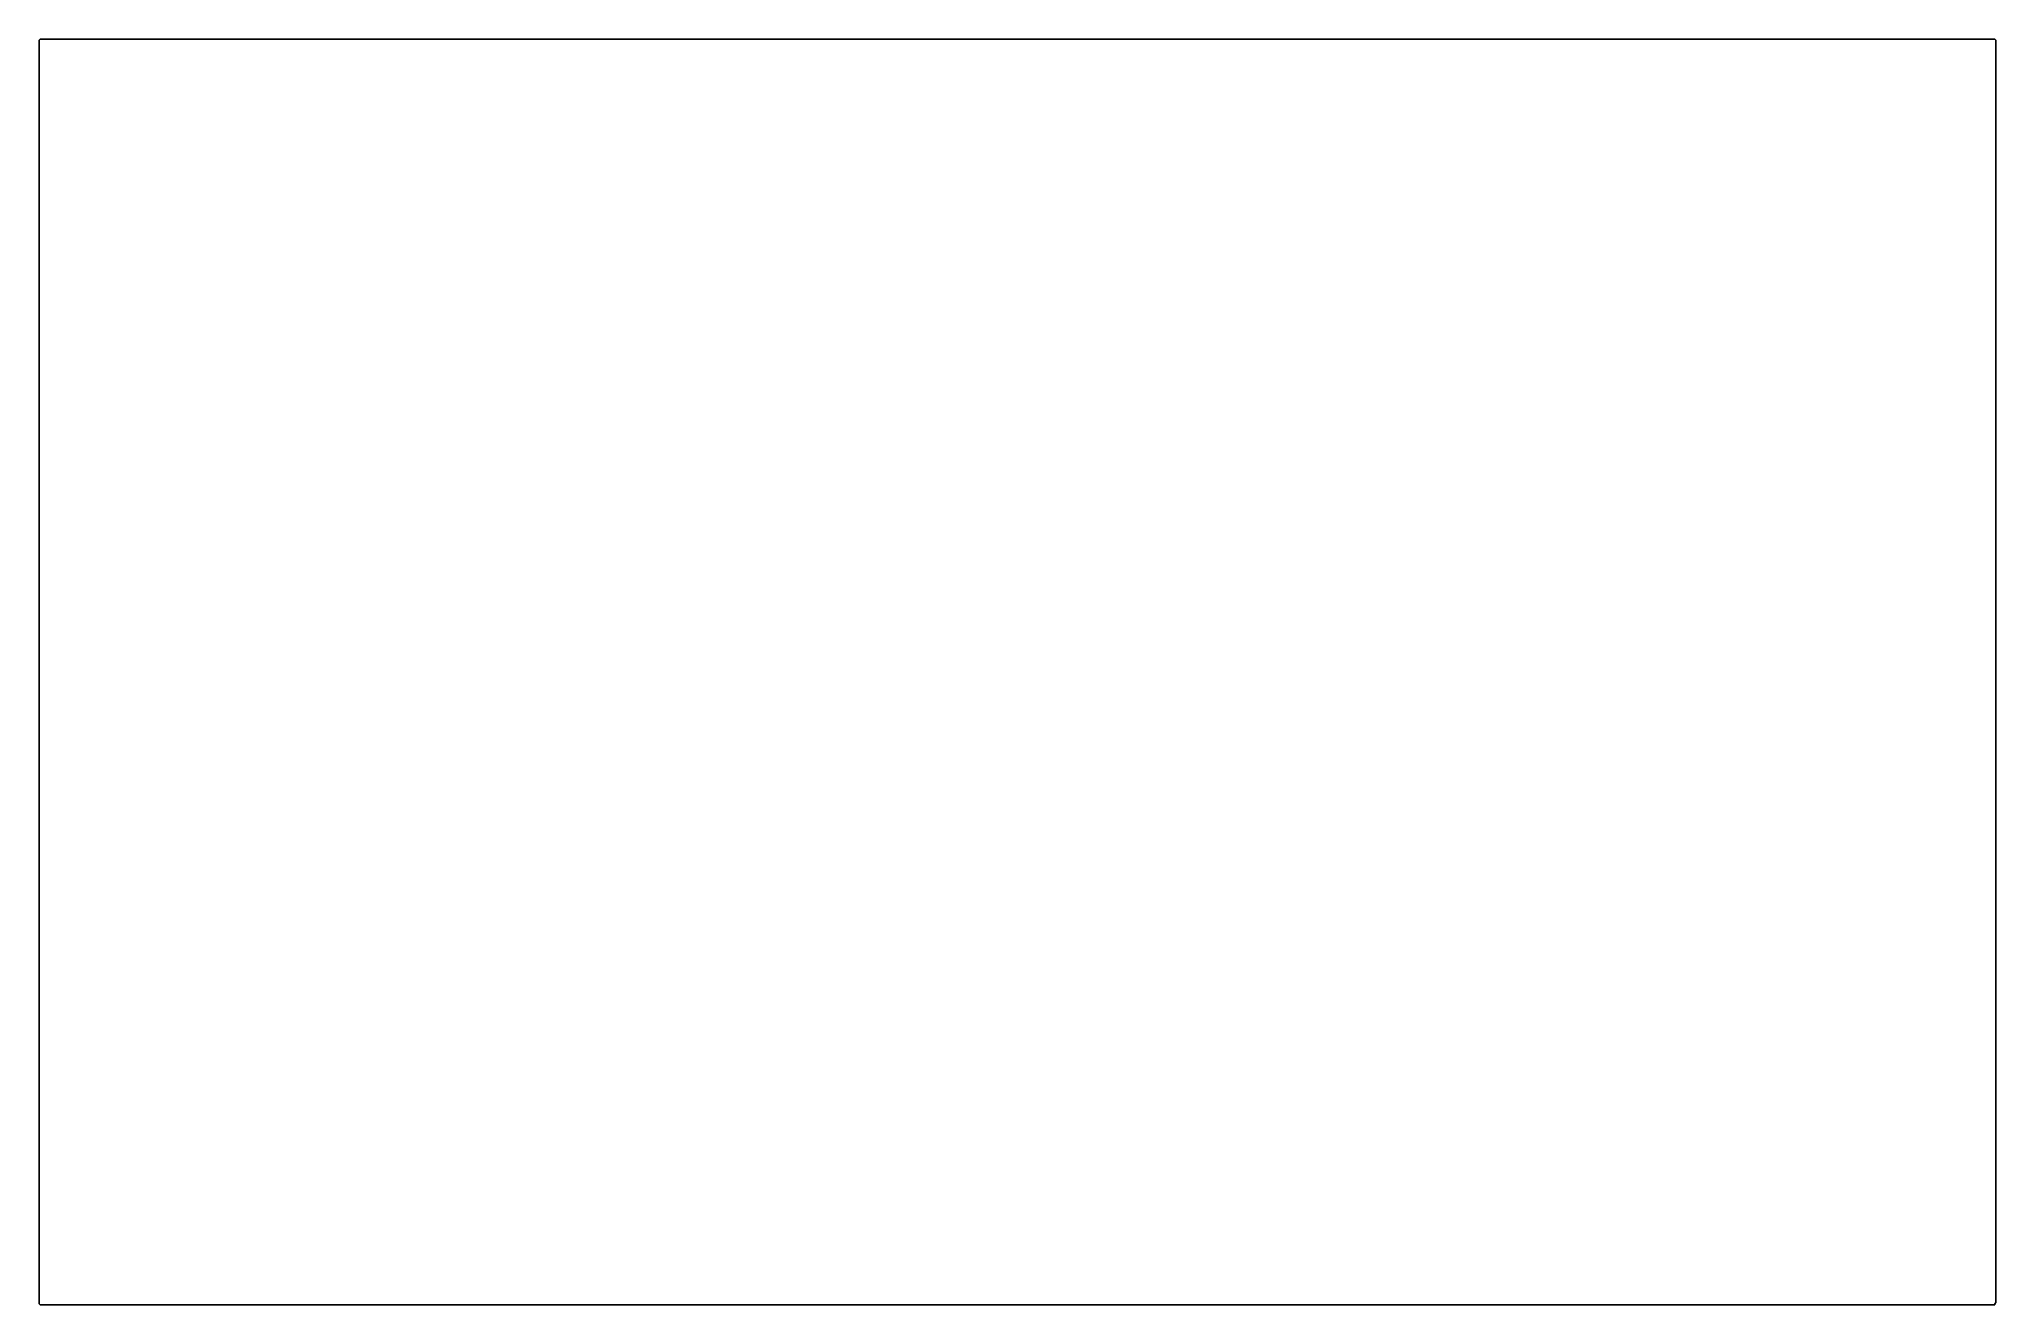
# Model space of a CAD drawing. Extents: x 17 to 315, y 22 to 215.
import ezdxf

# ---------------------------------------------------------------- set-up
doc = ezdxf.new("R2010")
doc.units = 0

msp = doc.modelspace()

# ---------------------------------------------------------------- linework, layer by layer
at = {"layer": 'contour_0'}
for p, q in [((17.17, 214.87), (16.99, 214.69)), ((16.99, 214.69), (16.99, 214.51)), ((17.35, 214.87), (17.17, 214.87)), ((17.17, 214.87), (17.17, 214.87)), ((17.52, 214.87), (17.35, 214.87)), ((17.7, 214.87), (17.52, 214.87)), ((17.88, 214.87), (17.7, 214.87)), ((18.05, 214.87), (17.88, 214.87)), ((18.23, 214.87), (18.05, 214.87)), ((18.41, 214.87), (18.23, 214.87)), ((18.58, 214.87), (18.41, 214.87)), ((18.76, 214.87), (18.58, 214.87)), ((18.94, 214.87), (18.76, 214.87)), ((19.12, 214.87), (18.94, 214.87)), ((19.29, 214.87), (19.12, 214.87)), ((19.47, 214.87), (19.29, 214.87)), ((19.65, 214.87), (19.47, 214.87)), ((19.82, 214.87), (19.65, 214.87)), ((20, 214.87), (19.82, 214.87)), ((20.18, 214.87), (20, 214.87)), ((20.35, 214.87), (20.18, 214.87)), ((20.53, 214.87), (20.35, 214.87)), ((20.71, 214.87), (20.53, 214.87)), ((20.88, 214.87), (20.71, 214.87)), ((21.06, 214.87), (20.88, 214.87)), ((21.24, 214.87), (21.06, 214.87)), ((21.42, 214.87), (21.24, 214.87)), ((21.59, 214.87), (21.42, 214.87)), ((21.77, 214.87), (21.59, 214.87)), ((21.95, 214.87), (21.77, 214.87)), ((22.12, 214.87), (21.95, 214.87)), ((22.3, 214.87), (22.12, 214.87)), ((22.48, 214.87), (22.3, 214.87)), ((22.65, 214.87), (22.48, 214.87)), ((22.83, 214.87), (22.65, 214.87)), ((23.01, 214.87), (22.83, 214.87)), ((23.19, 214.87), (23.01, 214.87)), ((23.36, 214.87), (23.19, 214.87)), ((23.54, 214.87), (23.36, 214.87)), ((23.72, 214.87), (23.54, 214.87)), ((23.89, 214.87), (23.72, 214.87)), ((24.07, 214.87), (23.89, 214.87)), ((24.25, 214.87), (24.07, 214.87)), ((24.42, 214.87), (24.25, 214.87)), ((24.6, 214.87), (24.42, 214.87)), ((24.78, 214.87), (24.6, 214.87)), ((24.96, 214.87), (24.78, 214.87)), ((25.13, 214.87), (24.96, 214.87)), ((25.31, 214.87), (25.13, 214.87)), ((25.49, 214.87), (25.31, 214.87)), ((25.66, 214.87), (25.49, 214.87)), ((25.84, 214.87), (25.66, 214.87)), ((26.02, 214.87), (25.84, 214.87)), ((26.19, 214.87), (26.02, 214.87)), ((26.37, 214.87), (26.19, 214.87)), ((26.55, 214.87), (26.37, 214.87)), ((26.73, 214.87), (26.55, 214.87)), ((26.9, 214.87), (26.73, 214.87)), ((27.08, 214.87), (26.9, 214.87)), ((27.26, 214.87), (27.08, 214.87)), ((27.43, 214.87), (27.26, 214.87)), ((27.61, 214.87), (27.43, 214.87)), ((27.79, 214.87), (27.61, 214.87)), ((27.96, 214.87), (27.79, 214.87)), ((28.14, 214.87), (27.96, 214.87)), ((28.32, 214.87), (28.14, 214.87)), ((28.5, 214.87), (28.32, 214.87)), ((28.67, 214.87), (28.5, 214.87)), ((28.85, 214.87), (28.67, 214.87)), ((29.03, 214.87), (28.85, 214.87)), ((29.2, 214.87), (29.03, 214.87)), ((29.38, 214.87), (29.2, 214.87)), ((29.56, 214.87), (29.38, 214.87)), ((29.73, 214.87), (29.56, 214.87)), ((29.91, 214.87), (29.73, 214.87)), ((30.09, 214.87), (29.91, 214.87)), ((30.27, 214.87), (30.09, 214.87)), ((30.44, 214.87), (30.27, 214.87)), ((30.62, 214.87), (30.44, 214.87)), ((30.8, 214.87), (30.62, 214.87)), ((30.97, 214.87), (30.8, 214.87)), ((31.15, 214.87), (30.97, 214.87)), ((31.33, 214.87), (31.15, 214.87)), ((31.5, 214.87), (31.33, 214.87)), ((31.68, 214.87), (31.5, 214.87)), ((31.86, 214.87), (31.68, 214.87)), ((32.04, 214.87), (31.86, 214.87)), ((32.21, 214.87), (32.04, 214.87)), ((32.39, 214.87), (32.21, 214.87)), ((32.57, 214.87), (32.39, 214.87)), ((32.74, 214.87), (32.57, 214.87)), ((32.92, 214.87), (32.74, 214.87)), ((33.1, 214.87), (32.92, 214.87)), ((33.27, 214.87), (33.1, 214.87)), ((33.45, 214.87), (33.27, 214.87)), ((33.63, 214.87), (33.45, 214.87)), ((33.81, 214.87), (33.63, 214.87)), ((33.98, 214.87), (33.81, 214.87)), ((34.16, 214.87), (33.98, 214.87)), ((34.34, 214.87), (34.16, 214.87)), ((34.51, 214.87), (34.34, 214.87)), ((34.69, 214.87), (34.51, 214.87)), ((34.87, 214.87), (34.69, 214.87)), ((35.04, 214.87), (34.87, 214.87)), ((35.22, 214.87), (35.04, 214.87)), ((35.4, 214.87), (35.22, 214.87)), ((35.58, 214.87), (35.4, 214.87)), ((35.75, 214.87), (35.58, 214.87)), ((35.93, 214.87), (35.75, 214.87)), ((36.11, 214.87), (35.93, 214.87)), ((36.28, 214.87), (36.11, 214.87)), ((36.46, 214.87), (36.28, 214.87)), ((36.64, 214.87), (36.46, 214.87)), ((36.81, 214.87), (36.64, 214.87)), ((36.99, 214.87), (36.81, 214.87)), ((37.17, 214.87), (36.99, 214.87)), ((37.35, 214.87), (37.17, 214.87)), ((37.52, 214.87), (37.35, 214.87)), ((37.7, 214.87), (37.52, 214.87)), ((37.88, 214.87), (37.7, 214.87)), ((38.05, 214.87), (37.88, 214.87)), ((38.23, 214.87), (38.05, 214.87)), ((38.41, 214.87), (38.23, 214.87)), ((38.58, 214.87), (38.41, 214.87)), ((38.76, 214.87), (38.58, 214.87)), ((38.94, 214.87), (38.76, 214.87)), ((39.12, 214.87), (38.94, 214.87)), ((39.29, 214.87), (39.12, 214.87)), ((39.47, 214.87), (39.29, 214.87)), ((39.65, 214.87), (39.47, 214.87)), ((39.82, 214.87), (39.65, 214.87)), ((40, 214.87), (39.82, 214.87)), ((40.18, 214.87), (40, 214.87)), ((40.35, 214.87), (40.18, 214.87)), ((40.53, 214.87), (40.35, 214.87)), ((40.71, 214.87), (40.53, 214.87)), ((40.88, 214.87), (40.71, 214.87)), ((41.06, 214.87), (40.88, 214.87)), ((41.24, 214.87), (41.06, 214.87)), ((41.42, 214.87), (41.24, 214.87)), ((41.59, 214.87), (41.42, 214.87)), ((41.77, 214.87), (41.59, 214.87)), ((41.95, 214.87), (41.77, 214.87)), ((42.12, 214.87), (41.95, 214.87)), ((42.3, 214.87), (42.12, 214.87)), ((42.48, 214.87), (42.3, 214.87)), ((42.65, 214.87), (42.48, 214.87)), ((42.83, 214.87), (42.65, 214.87)), ((43.01, 214.87), (42.83, 214.87)), ((43.19, 214.87), (43.01, 214.87)), ((43.36, 214.87), (43.19, 214.87)), ((43.54, 214.87), (43.36, 214.87)), ((43.72, 214.87), (43.54, 214.87)), ((43.89, 214.87), (43.72, 214.87)), ((44.07, 214.87), (43.89, 214.87)), ((44.25, 214.87), (44.07, 214.87)), ((44.42, 214.87), (44.25, 214.87)), ((44.6, 214.87), (44.42, 214.87)), ((44.78, 214.87), (44.6, 214.87)), ((44.96, 214.87), (44.78, 214.87)), ((45.13, 214.87), (44.96, 214.87)), ((45.31, 214.87), (45.13, 214.87)), ((45.49, 214.87), (45.31, 214.87)), ((45.66, 214.87), (45.49, 214.87)), ((45.84, 214.87), (45.66, 214.87)), ((46.02, 214.87), (45.84, 214.87)), ((46.19, 214.87), (46.02, 214.87)), ((46.37, 214.87), (46.19, 214.87)), ((46.55, 214.87), (46.37, 214.87)), ((46.73, 214.87), (46.55, 214.87)), ((46.9, 214.87), (46.73, 214.87)), ((47.08, 214.87), (46.9, 214.87)), ((47.26, 214.87), (47.08, 214.87)), ((47.43, 214.87), (47.26, 214.87)), ((47.61, 214.87), (47.43, 214.87)), ((47.79, 214.87), (47.61, 214.87)), ((47.96, 214.87), (47.79, 214.87)), ((48.14, 214.87), (47.96, 214.87)), ((48.32, 214.87), (48.14, 214.87)), ((48.5, 214.87), (48.32, 214.87)), ((48.67, 214.87), (48.5, 214.87)), ((48.85, 214.87), (48.67, 214.87)), ((49.03, 214.87), (48.85, 214.87)), ((49.2, 214.87), (49.03, 214.87)), ((49.38, 214.87), (49.2, 214.87)), ((49.56, 214.87), (49.38, 214.87)), ((49.73, 214.87), (49.56, 214.87)), ((49.91, 214.87), (49.73, 214.87)), ((50.09, 214.87), (49.91, 214.87)), ((50.27, 214.87), (50.09, 214.87)), ((50.44, 214.87), (50.27, 214.87)), ((50.62, 214.87), (50.44, 214.87)), ((50.8, 214.87), (50.62, 214.87)), ((50.97, 214.87), (50.8, 214.87)), ((51.15, 214.87), (50.97, 214.87)), ((51.33, 214.87), (51.15, 214.87)), ((51.5, 214.87), (51.33, 214.87)), ((51.68, 214.87), (51.5, 214.87)), ((51.86, 214.87), (51.68, 214.87)), ((52.04, 214.87), (51.86, 214.87)), ((52.21, 214.87), (52.04, 214.87)), ((52.39, 214.87), (52.21, 214.87)), ((52.57, 214.87), (52.39, 214.87)), ((52.74, 214.87), (52.57, 214.87)), ((52.92, 214.87), (52.74, 214.87)), ((53.1, 214.87), (52.92, 214.87)), ((53.27, 214.87), (53.1, 214.87)), ((53.45, 214.87), (53.27, 214.87)), ((53.63, 214.87), (53.45, 214.87)), ((53.81, 214.87), (53.63, 214.87)), ((53.98, 214.87), (53.81, 214.87)), ((54.16, 214.87), (53.98, 214.87)), ((54.34, 214.87), (54.16, 214.87)), ((54.51, 214.87), (54.34, 214.87)), ((54.69, 214.87), (54.51, 214.87)), ((54.87, 214.87), (54.69, 214.87)), ((55.04, 214.87), (54.87, 214.87)), ((55.22, 214.87), (55.04, 214.87)), ((55.4, 214.87), (55.22, 214.87)), ((55.58, 214.87), (55.4, 214.87)), ((55.75, 214.87), (55.58, 214.87)), ((55.93, 214.87), (55.75, 214.87)), ((56.11, 214.87), (55.93, 214.87)), ((56.28, 214.87), (56.11, 214.87)), ((56.46, 214.87), (56.28, 214.87)), ((56.64, 214.87), (56.46, 214.87)), ((56.81, 214.87), (56.64, 214.87)), ((56.99, 214.87), (56.81, 214.87)), ((57.17, 214.87), (56.99, 214.87)), ((57.35, 214.87), (57.17, 214.87)), ((57.52, 214.87), (57.35, 214.87)), ((57.7, 214.87), (57.52, 214.87)), ((57.88, 214.87), (57.7, 214.87)), ((58.05, 214.87), (57.88, 214.87)), ((58.23, 214.87), (58.05, 214.87)), ((58.41, 214.87), (58.23, 214.87)), ((58.58, 214.87), (58.41, 214.87)), ((58.76, 214.87), (58.58, 214.87)), ((58.94, 214.87), (58.76, 214.87)), ((59.12, 214.87), (58.94, 214.87)), ((59.29, 214.87), (59.12, 214.87)), ((59.47, 214.87), (59.29, 214.87)), ((59.65, 214.87), (59.47, 214.87)), ((59.82, 214.87), (59.65, 214.87)), ((60, 214.87), (59.82, 214.87)), ((60.18, 214.87), (60, 214.87)), ((60.35, 214.87), (60.18, 214.87)), ((60.53, 214.87), (60.35, 214.87)), ((60.71, 214.87), (60.53, 214.87)), ((60.88, 214.87), (60.71, 214.87)), ((61.06, 214.87), (60.88, 214.87)), ((61.24, 214.87), (61.06, 214.87)), ((61.42, 214.87), (61.24, 214.87)), ((61.59, 214.87), (61.42, 214.87)), ((61.77, 214.87), (61.59, 214.87)), ((61.95, 214.87), (61.77, 214.87)), ((62.12, 214.87), (61.95, 214.87)), ((62.3, 214.87), (62.12, 214.87)), ((62.48, 214.87), (62.3, 214.87)), ((62.65, 214.87), (62.48, 214.87)), ((62.83, 214.87), (62.65, 214.87)), ((63.01, 214.87), (62.83, 214.87)), ((63.19, 214.87), (63.01, 214.87)), ((63.36, 214.87), (63.19, 214.87)), ((63.54, 214.87), (63.36, 214.87)), ((63.72, 214.87), (63.54, 214.87)), ((63.89, 214.87), (63.72, 214.87)), ((64.07, 214.87), (63.89, 214.87)), ((64.25, 214.87), (64.07, 214.87)), ((64.42, 214.87), (64.25, 214.87)), ((64.6, 214.87), (64.42, 214.87)), ((64.78, 214.87), (64.6, 214.87)), ((64.96, 214.87), (64.78, 214.87)), ((65.13, 214.87), (64.96, 214.87)), ((65.31, 214.87), (65.13, 214.87)), ((65.49, 214.87), (65.31, 214.87)), ((65.66, 214.87), (65.49, 214.87)), ((65.84, 214.87), (65.66, 214.87)), ((66.02, 214.87), (65.84, 214.87)), ((66.19, 214.87), (66.02, 214.87)), ((66.37, 214.87), (66.19, 214.87)), ((66.55, 214.87), (66.37, 214.87)), ((66.73, 214.87), (66.55, 214.87)), ((66.9, 214.87), (66.73, 214.87)), ((67.08, 214.87), (66.9, 214.87)), ((67.26, 214.87), (67.08, 214.87)), ((67.43, 214.87), (67.26, 214.87)), ((67.61, 214.87), (67.43, 214.87)), ((67.79, 214.87), (67.61, 214.87)), ((67.96, 214.87), (67.79, 214.87)), ((68.14, 214.87), (67.96, 214.87)), ((68.32, 214.87), (68.14, 214.87)), ((68.5, 214.87), (68.32, 214.87)), ((68.67, 214.87), (68.5, 214.87)), ((68.85, 214.87), (68.67, 214.87)), ((69.03, 214.87), (68.85, 214.87)), ((69.2, 214.87), (69.03, 214.87)), ((69.38, 214.87), (69.2, 214.87)), ((69.56, 214.87), (69.38, 214.87)), ((69.73, 214.87), (69.56, 214.87)), ((69.91, 214.87), (69.73, 214.87)), ((70.09, 214.87), (69.91, 214.87)), ((70.27, 214.87), (70.09, 214.87)), ((70.44, 214.87), (70.27, 214.87)), ((70.62, 214.87), (70.44, 214.87)), ((70.8, 214.87), (70.62, 214.87)), ((70.97, 214.87), (70.8, 214.87)), ((71.15, 214.87), (70.97, 214.87)), ((71.33, 214.87), (71.15, 214.87)), ((71.5, 214.87), (71.33, 214.87)), ((71.68, 214.87), (71.5, 214.87)), ((71.86, 214.87), (71.68, 214.87)), ((72.04, 214.87), (71.86, 214.87)), ((72.21, 214.87), (72.04, 214.87)), ((72.39, 214.87), (72.21, 214.87)), ((72.57, 214.87), (72.39, 214.87)), ((72.74, 214.87), (72.57, 214.87)), ((72.92, 214.87), (72.74, 214.87)), ((73.1, 214.87), (72.92, 214.87)), ((73.27, 214.87), (73.1, 214.87)), ((73.45, 214.87), (73.27, 214.87)), ((73.63, 214.87), (73.45, 214.87)), ((73.81, 214.87), (73.63, 214.87)), ((73.98, 214.87), (73.81, 214.87)), ((74.16, 214.87), (73.98, 214.87)), ((74.34, 214.87), (74.16, 214.87)), ((74.51, 214.87), (74.34, 214.87)), ((74.69, 214.87), (74.51, 214.87)), ((74.87, 214.87), (74.69, 214.87)), ((75.04, 214.87), (74.87, 214.87)), ((75.22, 214.87), (75.04, 214.87)), ((75.4, 214.87), (75.22, 214.87)), ((75.58, 214.87), (75.4, 214.87)), ((75.75, 214.87), (75.58, 214.87)), ((75.93, 214.87), (75.75, 214.87)), ((76.11, 214.87), (75.93, 214.87)), ((76.28, 214.87), (76.11, 214.87)), ((76.46, 214.87), (76.28, 214.87)), ((76.64, 214.87), (76.46, 214.87)), ((76.81, 214.87), (76.64, 214.87)), ((76.99, 214.87), (76.81, 214.87)), ((77.17, 214.87), (76.99, 214.87)), ((77.35, 214.87), (77.17, 214.87)), ((77.52, 214.87), (77.35, 214.87)), ((77.7, 214.87), (77.52, 214.87)), ((77.88, 214.87), (77.7, 214.87)), ((78.05, 214.87), (77.88, 214.87)), ((78.23, 214.87), (78.05, 214.87)), ((78.41, 214.87), (78.23, 214.87)), ((78.58, 214.87), (78.41, 214.87)), ((78.76, 214.87), (78.58, 214.87)), ((78.94, 214.87), (78.76, 214.87)), ((79.12, 214.87), (78.94, 214.87)), ((79.29, 214.87), (79.12, 214.87)), ((79.47, 214.87), (79.29, 214.87)), ((79.65, 214.87), (79.47, 214.87)), ((79.82, 214.87), (79.65, 214.87)), ((80, 214.87), (79.82, 214.87)), ((80.18, 214.87), (80, 214.87)), ((80.35, 214.87), (80.18, 214.87)), ((80.53, 214.87), (80.35, 214.87)), ((80.71, 214.87), (80.53, 214.87)), ((80.88, 214.87), (80.71, 214.87)), ((81.06, 214.87), (80.88, 214.87)), ((81.24, 214.87), (81.06, 214.87)), ((81.42, 214.87), (81.24, 214.87)), ((81.59, 214.87), (81.42, 214.87)), ((81.77, 214.87), (81.59, 214.87)), ((81.95, 214.87), (81.77, 214.87)), ((82.12, 214.87), (81.95, 214.87)), ((82.3, 214.87), (82.12, 214.87)), ((82.48, 214.87), (82.3, 214.87)), ((82.65, 214.87), (82.48, 214.87)), ((82.83, 214.87), (82.65, 214.87)), ((83.01, 214.87), (82.83, 214.87)), ((83.19, 214.87), (83.01, 214.87)), ((83.36, 214.87), (83.19, 214.87)), ((83.54, 214.87), (83.36, 214.87)), ((83.72, 214.87), (83.54, 214.87)), ((83.89, 214.87), (83.72, 214.87)), ((84.07, 214.87), (83.89, 214.87)), ((84.25, 214.87), (84.07, 214.87)), ((84.42, 214.87), (84.25, 214.87)), ((84.6, 214.87), (84.42, 214.87)), ((84.78, 214.87), (84.6, 214.87)), ((84.96, 214.87), (84.78, 214.87)), ((85.13, 214.87), (84.96, 214.87)), ((85.31, 214.87), (85.13, 214.87)), ((85.49, 214.87), (85.31, 214.87)), ((85.66, 214.87), (85.49, 214.87)), ((85.84, 214.87), (85.66, 214.87)), ((86.02, 214.87), (85.84, 214.87)), ((86.19, 214.87), (86.02, 214.87)), ((86.37, 214.87), (86.19, 214.87)), ((86.55, 214.87), (86.37, 214.87)), ((86.73, 214.87), (86.55, 214.87)), ((86.9, 214.87), (86.73, 214.87)), ((87.08, 214.87), (86.9, 214.87)), ((87.26, 214.87), (87.08, 214.87)), ((87.43, 214.87), (87.26, 214.87)), ((87.61, 214.87), (87.43, 214.87)), ((87.79, 214.87), (87.61, 214.87)), ((87.96, 214.87), (87.79, 214.87)), ((88.14, 214.87), (87.96, 214.87)), ((88.32, 214.87), (88.14, 214.87)), ((88.5, 214.87), (88.32, 214.87)), ((88.67, 214.87), (88.5, 214.87)), ((88.85, 214.87), (88.67, 214.87)), ((89.03, 214.87), (88.85, 214.87)), ((89.2, 214.87), (89.03, 214.87)), ((89.38, 214.87), (89.2, 214.87)), ((89.56, 214.87), (89.38, 214.87)), ((89.73, 214.87), (89.56, 214.87)), ((89.91, 214.87), (89.73, 214.87)), ((90.09, 214.87), (89.91, 214.87)), ((90.27, 214.87), (90.09, 214.87)), ((90.44, 214.87), (90.27, 214.87)), ((90.62, 214.87), (90.44, 214.87)), ((90.8, 214.87), (90.62, 214.87)), ((90.97, 214.87), (90.8, 214.87)), ((91.15, 214.87), (90.97, 214.87)), ((91.33, 214.87), (91.15, 214.87)), ((91.5, 214.87), (91.33, 214.87)), ((91.68, 214.87), (91.5, 214.87)), ((91.86, 214.87), (91.68, 214.87)), ((92.04, 214.87), (91.86, 214.87)), ((92.21, 214.87), (92.04, 214.87)), ((92.39, 214.87), (92.21, 214.87)), ((92.57, 214.87), (92.39, 214.87)), ((92.74, 214.87), (92.57, 214.87)), ((92.92, 214.87), (92.74, 214.87)), ((93.1, 214.87), (92.92, 214.87)), ((93.27, 214.87), (93.1, 214.87)), ((93.45, 214.87), (93.27, 214.87)), ((93.63, 214.87), (93.45, 214.87)), ((93.81, 214.87), (93.63, 214.87)), ((93.98, 214.87), (93.81, 214.87)), ((94.16, 214.87), (93.98, 214.87)), ((94.34, 214.87), (94.16, 214.87)), ((94.51, 214.87), (94.34, 214.87)), ((94.69, 214.87), (94.51, 214.87)), ((94.87, 214.87), (94.69, 214.87)), ((95.04, 214.87), (94.87, 214.87)), ((95.22, 214.87), (95.04, 214.87)), ((95.4, 214.87), (95.22, 214.87)), ((95.58, 214.87), (95.4, 214.87)), ((95.75, 214.87), (95.58, 214.87)), ((95.93, 214.87), (95.75, 214.87)), ((96.11, 214.87), (95.93, 214.87)), ((96.28, 214.87), (96.11, 214.87)), ((96.46, 214.87), (96.28, 214.87)), ((96.64, 214.87), (96.46, 214.87)), ((96.81, 214.87), (96.64, 214.87)), ((96.99, 214.87), (96.81, 214.87)), ((97.17, 214.87), (96.99, 214.87)), ((97.35, 214.87), (97.17, 214.87)), ((97.52, 214.87), (97.35, 214.87)), ((97.7, 214.87), (97.52, 214.87)), ((97.88, 214.87), (97.7, 214.87)), ((98.05, 214.87), (97.88, 214.87)), ((98.23, 214.87), (98.05, 214.87)), ((98.41, 214.87), (98.23, 214.87)), ((98.58, 214.87), (98.41, 214.87)), ((98.76, 214.87), (98.58, 214.87)), ((98.94, 214.87), (98.76, 214.87)), ((99.12, 214.87), (98.94, 214.87)), ((99.29, 214.87), (99.12, 214.87)), ((99.47, 214.87), (99.29, 214.87)), ((99.65, 214.87), (99.47, 214.87)), ((99.82, 214.87), (99.65, 214.87)), ((100, 214.87), (99.82, 214.87)), ((100.18, 214.87), (100, 214.87)), ((100.35, 214.87), (100.18, 214.87)), ((100.53, 214.87), (100.35, 214.87)), ((100.71, 214.87), (100.53, 214.87)), ((100.88, 214.87), (100.71, 214.87)), ((101.06, 214.87), (100.88, 214.87)), ((101.24, 214.87), (101.06, 214.87)), ((101.42, 214.87), (101.24, 214.87)), ((101.59, 214.87), (101.42, 214.87)), ((101.77, 214.87), (101.59, 214.87)), ((101.95, 214.87), (101.77, 214.87)), ((102.12, 214.87), (101.95, 214.87)), ((102.3, 214.87), (102.12, 214.87)), ((102.48, 214.87), (102.3, 214.87)), ((102.65, 214.87), (102.48, 214.87)), ((102.83, 214.87), (102.65, 214.87)), ((103.01, 214.87), (102.83, 214.87)), ((103.19, 214.87), (103.01, 214.87)), ((103.36, 214.87), (103.19, 214.87)), ((103.54, 214.87), (103.36, 214.87)), ((103.72, 214.87), (103.54, 214.87)), ((103.89, 214.87), (103.72, 214.87)), ((104.07, 214.87), (103.89, 214.87)), ((104.25, 214.87), (104.07, 214.87)), ((104.42, 214.87), (104.25, 214.87)), ((104.6, 214.87), (104.42, 214.87)), ((104.78, 214.87), (104.6, 214.87)), ((104.96, 214.87), (104.78, 214.87)), ((105.13, 214.87), (104.96, 214.87)), ((105.31, 214.87), (105.13, 214.87)), ((105.49, 214.87), (105.31, 214.87)), ((105.66, 214.87), (105.49, 214.87)), ((105.84, 214.87), (105.66, 214.87)), ((106.02, 214.87), (105.84, 214.87)), ((106.19, 214.87), (106.02, 214.87)), ((106.37, 214.87), (106.19, 214.87)), ((106.55, 214.87), (106.37, 214.87)), ((106.73, 214.87), (106.55, 214.87)), ((106.9, 214.87), (106.73, 214.87)), ((107.08, 214.87), (106.9, 214.87)), ((107.26, 214.87), (107.08, 214.87)), ((107.43, 214.87), (107.26, 214.87)), ((107.61, 214.87), (107.43, 214.87)), ((107.79, 214.87), (107.61, 214.87)), ((107.96, 214.87), (107.79, 214.87)), ((108.14, 214.87), (107.96, 214.87)), ((108.32, 214.87), (108.14, 214.87)), ((108.5, 214.87), (108.32, 214.87)), ((108.67, 214.87), (108.5, 214.87)), ((108.85, 214.87), (108.67, 214.87)), ((109.03, 214.87), (108.85, 214.87)), ((109.2, 214.87), (109.03, 214.87)), ((109.38, 214.87), (109.2, 214.87)), ((109.56, 214.87), (109.38, 214.87)), ((109.73, 214.87), (109.56, 214.87)), ((109.91, 214.87), (109.73, 214.87)), ((110.09, 214.87), (109.91, 214.87)), ((110.27, 214.87), (110.09, 214.87)), ((110.44, 214.87), (110.27, 214.87)), ((110.62, 214.87), (110.44, 214.87)), ((110.8, 214.87), (110.62, 214.87)), ((110.97, 214.87), (110.8, 214.87)), ((111.15, 214.87), (110.97, 214.87)), ((111.33, 214.87), (111.15, 214.87)), ((111.5, 214.87), (111.33, 214.87)), ((111.68, 214.87), (111.5, 214.87)), ((111.86, 214.87), (111.68, 214.87)), ((112.04, 214.87), (111.86, 214.87)), ((112.21, 214.87), (112.04, 214.87)), ((112.39, 214.87), (112.21, 214.87)), ((112.57, 214.87), (112.39, 214.87)), ((112.74, 214.87), (112.57, 214.87)), ((112.92, 214.87), (112.74, 214.87)), ((113.1, 214.87), (112.92, 214.87)), ((113.27, 214.87), (113.1, 214.87)), ((113.45, 214.87), (113.27, 214.87)), ((113.63, 214.87), (113.45, 214.87)), ((113.81, 214.87), (113.63, 214.87)), ((113.98, 214.87), (113.81, 214.87)), ((114.16, 214.87), (113.98, 214.87)), ((114.34, 214.87), (114.16, 214.87)), ((114.51, 214.87), (114.34, 214.87)), ((114.69, 214.87), (114.51, 214.87)), ((114.87, 214.87), (114.69, 214.87)), ((115.04, 214.87), (114.87, 214.87)), ((115.22, 214.87), (115.04, 214.87)), ((115.4, 214.87), (115.22, 214.87)), ((115.58, 214.87), (115.4, 214.87)), ((115.75, 214.87), (115.58, 214.87)), ((115.93, 214.87), (115.75, 214.87)), ((116.11, 214.87), (115.93, 214.87)), ((116.28, 214.87), (116.11, 214.87)), ((116.46, 214.87), (116.28, 214.87)), ((116.64, 214.87), (116.46, 214.87)), ((116.81, 214.87), (116.64, 214.87)), ((116.99, 214.87), (116.81, 214.87)), ((117.17, 214.87), (116.99, 214.87)), ((117.35, 214.87), (117.17, 214.87)), ((117.52, 214.87), (117.35, 214.87)), ((117.7, 214.87), (117.52, 214.87)), ((117.88, 214.87), (117.7, 214.87)), ((118.05, 214.87), (117.88, 214.87)), ((118.23, 214.87), (118.05, 214.87)), ((118.41, 214.87), (118.23, 214.87)), ((118.58, 214.87), (118.41, 214.87)), ((118.76, 214.87), (118.58, 214.87)), ((118.94, 214.87), (118.76, 214.87)), ((119.12, 214.87), (118.94, 214.87)), ((119.29, 214.87), (119.12, 214.87)), ((119.47, 214.87), (119.29, 214.87)), ((119.65, 214.87), (119.47, 214.87)), ((119.82, 214.87), (119.65, 214.87)), ((120, 214.87), (119.82, 214.87)), ((120.18, 214.87), (120, 214.87)), ((120.35, 214.87), (120.18, 214.87)), ((120.53, 214.87), (120.35, 214.87)), ((120.71, 214.87), (120.53, 214.87)), ((120.88, 214.87), (120.71, 214.87)), ((121.06, 214.87), (120.88, 214.87)), ((121.24, 214.87), (121.06, 214.87)), ((121.42, 214.87), (121.24, 214.87)), ((121.59, 214.87), (121.42, 214.87)), ((121.77, 214.87), (121.59, 214.87)), ((121.95, 214.87), (121.77, 214.87)), ((122.12, 214.87), (121.95, 214.87)), ((122.3, 214.87), (122.12, 214.87)), ((122.48, 214.87), (122.3, 214.87)), ((122.65, 214.87), (122.48, 214.87)), ((122.83, 214.87), (122.65, 214.87)), ((123.01, 214.87), (122.83, 214.87)), ((123.19, 214.87), (123.01, 214.87)), ((123.36, 214.87), (123.19, 214.87)), ((123.54, 214.87), (123.36, 214.87)), ((123.72, 214.87), (123.54, 214.87)), ((123.89, 214.87), (123.72, 214.87)), ((124.07, 214.87), (123.89, 214.87)), ((124.25, 214.87), (124.07, 214.87)), ((124.42, 214.87), (124.25, 214.87)), ((124.6, 214.87), (124.42, 214.87)), ((124.78, 214.87), (124.6, 214.87)), ((124.96, 214.87), (124.78, 214.87)), ((125.13, 214.87), (124.96, 214.87)), ((125.31, 214.87), (125.13, 214.87)), ((125.49, 214.87), (125.31, 214.87)), ((125.66, 214.87), (125.49, 214.87)), ((125.84, 214.87), (125.66, 214.87)), ((126.02, 214.87), (125.84, 214.87)), ((126.19, 214.87), (126.02, 214.87)), ((126.37, 214.87), (126.19, 214.87)), ((126.55, 214.87), (126.37, 214.87)), ((126.73, 214.87), (126.55, 214.87)), ((126.9, 214.87), (126.73, 214.87)), ((127.08, 214.87), (126.9, 214.87)), ((127.26, 214.87), (127.08, 214.87)), ((127.43, 214.87), (127.26, 214.87)), ((127.61, 214.87), (127.43, 214.87)), ((127.79, 214.87), (127.61, 214.87)), ((127.96, 214.87), (127.79, 214.87)), ((128.14, 214.87), (127.96, 214.87)), ((128.32, 214.87), (128.14, 214.87)), ((128.5, 214.87), (128.32, 214.87)), ((128.67, 214.87), (128.5, 214.87)), ((128.85, 214.87), (128.67, 214.87)), ((129.03, 214.87), (128.85, 214.87)), ((129.2, 214.87), (129.03, 214.87)), ((129.38, 214.87), (129.2, 214.87)), ((129.56, 214.87), (129.38, 214.87)), ((129.73, 214.87), (129.56, 214.87)), ((129.91, 214.87), (129.73, 214.87)), ((130.09, 214.87), (129.91, 214.87)), ((130.27, 214.87), (130.09, 214.87)), ((130.44, 214.87), (130.27, 214.87)), ((130.62, 214.87), (130.44, 214.87)), ((130.8, 214.87), (130.62, 214.87)), ((130.97, 214.87), (130.8, 214.87)), ((131.15, 214.87), (130.97, 214.87)), ((131.33, 214.87), (131.15, 214.87)), ((131.5, 214.87), (131.33, 214.87)), ((131.68, 214.87), (131.5, 214.87)), ((131.86, 214.87), (131.68, 214.87)), ((132.04, 214.87), (131.86, 214.87)), ((132.21, 214.87), (132.04, 214.87)), ((132.39, 214.87), (132.21, 214.87)), ((132.57, 214.87), (132.39, 214.87)), ((132.74, 214.87), (132.57, 214.87)), ((132.92, 214.87), (132.74, 214.87)), ((133.1, 214.87), (132.92, 214.87)), ((133.27, 214.87), (133.1, 214.87)), ((133.45, 214.87), (133.27, 214.87)), ((133.63, 214.87), (133.45, 214.87)), ((133.81, 214.87), (133.63, 214.87)), ((133.98, 214.87), (133.81, 214.87)), ((134.16, 214.87), (133.98, 214.87)), ((134.34, 214.87), (134.16, 214.87)), ((134.51, 214.87), (134.34, 214.87)), ((134.69, 214.87), (134.51, 214.87)), ((134.87, 214.87), (134.69, 214.87)), ((135.04, 214.87), (134.87, 214.87)), ((135.22, 214.87), (135.04, 214.87)), ((135.4, 214.87), (135.22, 214.87)), ((135.58, 214.87), (135.4, 214.87)), ((135.75, 214.87), (135.58, 214.87)), ((135.93, 214.87), (135.75, 214.87)), ((136.11, 214.87), (135.93, 214.87)), ((136.28, 214.87), (136.11, 214.87)), ((136.46, 214.87), (136.28, 214.87)), ((136.64, 214.87), (136.46, 214.87)), ((136.81, 214.87), (136.64, 214.87)), ((136.99, 214.87), (136.81, 214.87)), ((137.17, 214.87), (136.99, 214.87)), ((137.35, 214.87), (137.17, 214.87)), ((137.52, 214.87), (137.35, 214.87)), ((137.7, 214.87), (137.52, 214.87)), ((137.88, 214.87), (137.7, 214.87)), ((138.05, 214.87), (137.88, 214.87)), ((138.23, 214.87), (138.05, 214.87)), ((138.41, 214.87), (138.23, 214.87)), ((138.58, 214.87), (138.41, 214.87)), ((138.76, 214.87), (138.58, 214.87)), ((138.94, 214.87), (138.76, 214.87)), ((139.12, 214.87), (138.94, 214.87)), ((139.29, 214.87), (139.12, 214.87)), ((139.47, 214.87), (139.29, 214.87)), ((139.65, 214.87), (139.47, 214.87)), ((139.82, 214.87), (139.65, 214.87)), ((140, 214.87), (139.82, 214.87)), ((140.18, 214.87), (140, 214.87)), ((140.35, 214.87), (140.18, 214.87)), ((140.53, 214.87), (140.35, 214.87)), ((140.71, 214.87), (140.53, 214.87)), ((140.88, 214.87), (140.71, 214.87)), ((141.06, 214.87), (140.88, 214.87)), ((141.24, 214.87), (141.06, 214.87)), ((141.42, 214.87), (141.24, 214.87)), ((141.59, 214.87), (141.42, 214.87)), ((141.77, 214.87), (141.59, 214.87)), ((141.95, 214.87), (141.77, 214.87)), ((142.12, 214.87), (141.95, 214.87)), ((142.3, 214.87), (142.12, 214.87)), ((142.48, 214.87), (142.3, 214.87)), ((142.65, 214.87), (142.48, 214.87)), ((142.83, 214.87), (142.65, 214.87)), ((143.01, 214.87), (142.83, 214.87)), ((143.19, 214.87), (143.01, 214.87)), ((143.36, 214.87), (143.19, 214.87)), ((143.54, 214.87), (143.36, 214.87)), ((143.72, 214.87), (143.54, 214.87)), ((143.89, 214.87), (143.72, 214.87)), ((144.07, 214.87), (143.89, 214.87)), ((144.25, 214.87), (144.07, 214.87)), ((144.42, 214.87), (144.25, 214.87)), ((144.6, 214.87), (144.42, 214.87)), ((144.78, 214.87), (144.6, 214.87)), ((144.96, 214.87), (144.78, 214.87)), ((145.13, 214.87), (144.96, 214.87)), ((145.31, 214.87), (145.13, 214.87)), ((145.49, 214.87), (145.31, 214.87)), ((145.66, 214.87), (145.49, 214.87)), ((145.84, 214.87), (145.66, 214.87)), ((146.02, 214.87), (145.84, 214.87)), ((146.19, 214.87), (146.02, 214.87)), ((146.37, 214.87), (146.19, 214.87)), ((146.55, 214.87), (146.37, 214.87)), ((146.73, 214.87), (146.55, 214.87)), ((146.9, 214.87), (146.73, 214.87)), ((147.08, 214.87), (146.9, 214.87)), ((147.26, 214.87), (147.08, 214.87)), ((147.43, 214.87), (147.26, 214.87)), ((147.61, 214.87), (147.43, 214.87)), ((147.79, 214.87), (147.61, 214.87)), ((147.96, 214.87), (147.79, 214.87)), ((148.14, 214.87), (147.96, 214.87)), ((148.32, 214.87), (148.14, 214.87)), ((148.5, 214.87), (148.32, 214.87)), ((148.67, 214.87), (148.5, 214.87)), ((148.85, 214.87), (148.67, 214.87)), ((149.03, 214.87), (148.85, 214.87)), ((149.2, 214.87), (149.03, 214.87)), ((149.38, 214.87), (149.2, 214.87)), ((149.56, 214.87), (149.38, 214.87)), ((149.73, 214.87), (149.56, 214.87)), ((149.91, 214.87), (149.73, 214.87)), ((150.09, 214.87), (149.91, 214.87)), ((150.27, 214.87), (150.09, 214.87)), ((150.44, 214.87), (150.27, 214.87)), ((150.62, 214.87), (150.44, 214.87)), ((150.8, 214.87), (150.62, 214.87)), ((150.97, 214.87), (150.8, 214.87)), ((151.15, 214.87), (150.97, 214.87)), ((151.33, 214.87), (151.15, 214.87)), ((151.5, 214.87), (151.33, 214.87)), ((151.68, 214.87), (151.5, 214.87)), ((151.86, 214.87), (151.68, 214.87)), ((152.04, 214.87), (151.86, 214.87)), ((152.21, 214.87), (152.04, 214.87)), ((152.39, 214.87), (152.21, 214.87)), ((152.57, 214.87), (152.39, 214.87)), ((152.74, 214.87), (152.57, 214.87)), ((152.92, 214.87), (152.74, 214.87)), ((153.1, 214.87), (152.92, 214.87)), ((153.27, 214.87), (153.1, 214.87)), ((153.45, 214.87), (153.27, 214.87)), ((153.63, 214.87), (153.45, 214.87)), ((153.81, 214.87), (153.63, 214.87)), ((153.98, 214.87), (153.81, 214.87)), ((154.16, 214.87), (153.98, 214.87)), ((154.34, 214.87), (154.16, 214.87)), ((154.51, 214.87), (154.34, 214.87)), ((154.69, 214.87), (154.51, 214.87)), ((154.87, 214.87), (154.69, 214.87)), ((155.04, 214.87), (154.87, 214.87)), ((155.22, 214.87), (155.04, 214.87)), ((155.4, 214.87), (155.22, 214.87)), ((155.58, 214.87), (155.4, 214.87)), ((155.75, 214.87), (155.58, 214.87)), ((155.93, 214.87), (155.75, 214.87)), ((156.11, 214.87), (155.93, 214.87)), ((156.28, 214.87), (156.11, 214.87)), ((156.46, 214.87), (156.28, 214.87)), ((156.64, 214.87), (156.46, 214.87)), ((156.81, 214.87), (156.64, 214.87)), ((156.99, 214.87), (156.81, 214.87)), ((157.17, 214.87), (156.99, 214.87)), ((157.35, 214.87), (157.17, 214.87)), ((157.52, 214.87), (157.35, 214.87)), ((157.7, 214.87), (157.52, 214.87)), ((157.88, 214.87), (157.7, 214.87)), ((158.05, 214.87), (157.88, 214.87)), ((158.23, 214.87), (158.05, 214.87)), ((158.41, 214.87), (158.23, 214.87)), ((158.58, 214.87), (158.41, 214.87)), ((158.76, 214.87), (158.58, 214.87)), ((158.94, 214.87), (158.76, 214.87)), ((159.12, 214.87), (158.94, 214.87)), ((159.29, 214.87), (159.12, 214.87)), ((159.47, 214.87), (159.29, 214.87)), ((159.65, 214.87), (159.47, 214.87)), ((159.82, 214.87), (159.65, 214.87)), ((160, 214.87), (159.82, 214.87)), ((160.18, 214.87), (160, 214.87)), ((160.35, 214.87), (160.18, 214.87)), ((160.53, 214.87), (160.35, 214.87)), ((160.71, 214.87), (160.53, 214.87)), ((160.88, 214.87), (160.71, 214.87)), ((161.06, 214.87), (160.88, 214.87)), ((161.24, 214.87), (161.06, 214.87)), ((161.42, 214.87), (161.24, 214.87)), ((161.59, 214.87), (161.42, 214.87)), ((161.77, 214.87), (161.59, 214.87)), ((161.95, 214.87), (161.77, 214.87)), ((162.12, 214.87), (161.95, 214.87)), ((162.3, 214.87), (162.12, 214.87)), ((162.48, 214.87), (162.3, 214.87)), ((162.65, 214.87), (162.48, 214.87)), ((162.83, 214.87), (162.65, 214.87)), ((163.01, 214.87), (162.83, 214.87)), ((163.19, 214.87), (163.01, 214.87)), ((163.36, 214.87), (163.19, 214.87)), ((163.54, 214.87), (163.36, 214.87)), ((163.72, 214.87), (163.54, 214.87)), ((163.89, 214.87), (163.72, 214.87)), ((164.07, 214.87), (163.89, 214.87)), ((164.25, 214.87), (164.07, 214.87)), ((164.42, 214.87), (164.25, 214.87)), ((164.6, 214.87), (164.42, 214.87)), ((164.78, 214.87), (164.6, 214.87)), ((164.96, 214.87), (164.78, 214.87)), ((165.13, 214.87), (164.96, 214.87)), ((165.31, 214.87), (165.13, 214.87)), ((165.49, 214.87), (165.31, 214.87)), ((165.66, 214.87), (165.49, 214.87)), ((165.84, 214.87), (165.66, 214.87)), ((166.02, 214.87), (165.84, 214.87)), ((166.19, 214.87), (166.02, 214.87)), ((166.37, 214.87), (166.19, 214.87)), ((166.55, 214.87), (166.37, 214.87)), ((166.73, 214.87), (166.55, 214.87)), ((166.9, 214.87), (166.73, 214.87)), ((167.08, 214.87), (166.9, 214.87)), ((167.26, 214.87), (167.08, 214.87)), ((167.43, 214.87), (167.26, 214.87)), ((167.61, 214.87), (167.43, 214.87)), ((167.79, 214.87), (167.61, 214.87)), ((167.96, 214.87), (167.79, 214.87)), ((168.14, 214.87), (167.96, 214.87)), ((168.32, 214.87), (168.14, 214.87)), ((168.5, 214.87), (168.32, 214.87)), ((168.67, 214.87), (168.5, 214.87)), ((168.85, 214.87), (168.67, 214.87)), ((169.03, 214.87), (168.85, 214.87)), ((169.2, 214.87), (169.03, 214.87)), ((169.38, 214.87), (169.2, 214.87)), ((169.56, 214.87), (169.38, 214.87)), ((169.73, 214.87), (169.56, 214.87)), ((169.91, 214.87), (169.73, 214.87)), ((170.09, 214.87), (169.91, 214.87)), ((170.27, 214.87), (170.09, 214.87)), ((170.44, 214.87), (170.27, 214.87)), ((170.62, 214.87), (170.44, 214.87)), ((170.8, 214.87), (170.62, 214.87)), ((170.97, 214.87), (170.8, 214.87)), ((171.15, 214.87), (170.97, 214.87)), ((171.33, 214.87), (171.15, 214.87)), ((171.5, 214.87), (171.33, 214.87)), ((171.68, 214.87), (171.5, 214.87)), ((171.86, 214.87), (171.68, 214.87)), ((172.04, 214.87), (171.86, 214.87)), ((172.21, 214.87), (172.04, 214.87)), ((172.39, 214.87), (172.21, 214.87)), ((172.57, 214.87), (172.39, 214.87)), ((172.74, 214.87), (172.57, 214.87)), ((172.92, 214.87), (172.74, 214.87)), ((173.1, 214.87), (172.92, 214.87)), ((173.27, 214.87), (173.1, 214.87)), ((173.45, 214.87), (173.27, 214.87)), ((173.63, 214.87), (173.45, 214.87)), ((173.81, 214.87), (173.63, 214.87)), ((173.98, 214.87), (173.81, 214.87)), ((174.16, 214.87), (173.98, 214.87)), ((174.34, 214.87), (174.16, 214.87)), ((174.51, 214.87), (174.34, 214.87)), ((174.69, 214.87), (174.51, 214.87)), ((174.87, 214.87), (174.69, 214.87)), ((175.04, 214.87), (174.87, 214.87)), ((175.22, 214.87), (175.04, 214.87)), ((175.4, 214.87), (175.22, 214.87)), ((175.58, 214.87), (175.4, 214.87)), ((175.75, 214.87), (175.58, 214.87)), ((175.93, 214.87), (175.75, 214.87)), ((176.11, 214.87), (175.93, 214.87)), ((176.28, 214.87), (176.11, 214.87)), ((176.46, 214.87), (176.28, 214.87)), ((176.64, 214.87), (176.46, 214.87)), ((176.81, 214.87), (176.64, 214.87)), ((176.99, 214.87), (176.81, 214.87)), ((177.17, 214.87), (176.99, 214.87)), ((177.35, 214.87), (177.17, 214.87)), ((177.52, 214.87), (177.35, 214.87)), ((177.7, 214.87), (177.52, 214.87)), ((177.88, 214.87), (177.7, 214.87)), ((178.05, 214.87), (177.88, 214.87)), ((178.23, 214.87), (178.05, 214.87)), ((178.41, 214.87), (178.23, 214.87)), ((178.58, 214.87), (178.41, 214.87)), ((178.76, 214.87), (178.58, 214.87)), ((178.94, 214.87), (178.76, 214.87)), ((179.12, 214.87), (178.94, 214.87)), ((179.29, 214.87), (179.12, 214.87)), ((179.47, 214.87), (179.29, 214.87)), ((179.65, 214.87), (179.47, 214.87)), ((179.82, 214.87), (179.65, 214.87)), ((180, 214.87), (179.82, 214.87)), ((180.18, 214.87), (180, 214.87)), ((180.35, 214.87), (180.18, 214.87)), ((180.53, 214.87), (180.35, 214.87)), ((180.71, 214.87), (180.53, 214.87)), ((180.88, 214.87), (180.71, 214.87)), ((181.06, 214.87), (180.88, 214.87)), ((181.24, 214.87), (181.06, 214.87)), ((181.42, 214.87), (181.24, 214.87)), ((181.59, 214.87), (181.42, 214.87)), ((181.77, 214.87), (181.59, 214.87)), ((181.95, 214.87), (181.77, 214.87)), ((182.12, 214.87), (181.95, 214.87)), ((182.3, 214.87), (182.12, 214.87)), ((182.48, 214.87), (182.3, 214.87)), ((182.65, 214.87), (182.48, 214.87)), ((182.83, 214.87), (182.65, 214.87)), ((183.01, 214.87), (182.83, 214.87)), ((183.19, 214.87), (183.01, 214.87)), ((183.36, 214.87), (183.19, 214.87)), ((183.54, 214.87), (183.36, 214.87)), ((183.72, 214.87), (183.54, 214.87)), ((183.89, 214.87), (183.72, 214.87)), ((184.07, 214.87), (183.89, 214.87)), ((184.25, 214.87), (184.07, 214.87)), ((184.42, 214.87), (184.25, 214.87)), ((184.6, 214.87), (184.42, 214.87)), ((184.78, 214.87), (184.6, 214.87)), ((184.96, 214.87), (184.78, 214.87)), ((185.13, 214.87), (184.96, 214.87)), ((185.31, 214.87), (185.13, 214.87)), ((185.49, 214.87), (185.31, 214.87)), ((185.66, 214.87), (185.49, 214.87)), ((185.84, 214.87), (185.66, 214.87)), ((186.02, 214.87), (185.84, 214.87)), ((186.19, 214.87), (186.02, 214.87)), ((186.37, 214.87), (186.19, 214.87)), ((186.55, 214.87), (186.37, 214.87)), ((186.73, 214.87), (186.55, 214.87)), ((186.9, 214.87), (186.73, 214.87)), ((187.08, 214.87), (186.9, 214.87)), ((187.26, 214.87), (187.08, 214.87)), ((187.43, 214.87), (187.26, 214.87)), ((187.61, 214.87), (187.43, 214.87)), ((187.79, 214.87), (187.61, 214.87)), ((187.96, 214.87), (187.79, 214.87)), ((188.14, 214.87), (187.96, 214.87)), ((188.32, 214.87), (188.14, 214.87)), ((188.5, 214.87), (188.32, 214.87)), ((188.67, 214.87), (188.5, 214.87)), ((188.85, 214.87), (188.67, 214.87)), ((189.03, 214.87), (188.85, 214.87)), ((189.2, 214.87), (189.03, 214.87)), ((189.38, 214.87), (189.2, 214.87)), ((189.56, 214.87), (189.38, 214.87)), ((189.73, 214.87), (189.56, 214.87)), ((189.91, 214.87), (189.73, 214.87)), ((190.09, 214.87), (189.91, 214.87)), ((190.27, 214.87), (190.09, 214.87)), ((190.44, 214.87), (190.27, 214.87)), ((190.62, 214.87), (190.44, 214.87)), ((190.8, 214.87), (190.62, 214.87)), ((190.97, 214.87), (190.8, 214.87)), ((191.15, 214.87), (190.97, 214.87)), ((191.33, 214.87), (191.15, 214.87)), ((191.5, 214.87), (191.33, 214.87)), ((191.68, 214.87), (191.5, 214.87)), ((191.86, 214.87), (191.68, 214.87)), ((192.04, 214.87), (191.86, 214.87)), ((192.21, 214.87), (192.04, 214.87)), ((192.39, 214.87), (192.21, 214.87)), ((192.57, 214.87), (192.39, 214.87)), ((192.74, 214.87), (192.57, 214.87)), ((192.92, 214.87), (192.74, 214.87)), ((193.1, 214.87), (192.92, 214.87)), ((193.27, 214.87), (193.1, 214.87)), ((193.45, 214.87), (193.27, 214.87)), ((193.63, 214.87), (193.45, 214.87)), ((193.81, 214.87), (193.63, 214.87)), ((193.98, 214.87), (193.81, 214.87)), ((194.16, 214.87), (193.98, 214.87)), ((194.34, 214.87), (194.16, 214.87)), ((194.51, 214.87), (194.34, 214.87)), ((194.69, 214.87), (194.51, 214.87)), ((194.87, 214.87), (194.69, 214.87)), ((195.04, 214.87), (194.87, 214.87)), ((195.22, 214.87), (195.04, 214.87)), ((195.4, 214.87), (195.22, 214.87)), ((195.58, 214.87), (195.4, 214.87)), ((195.75, 214.87), (195.58, 214.87)), ((195.93, 214.87), (195.75, 214.87)), ((196.11, 214.87), (195.93, 214.87)), ((196.28, 214.87), (196.11, 214.87)), ((196.46, 214.87), (196.28, 214.87)), ((196.64, 214.87), (196.46, 214.87)), ((196.81, 214.87), (196.64, 214.87)), ((196.99, 214.87), (196.81, 214.87)), ((197.17, 214.87), (196.99, 214.87)), ((197.35, 214.87), (197.17, 214.87)), ((197.52, 214.87), (197.35, 214.87)), ((197.7, 214.87), (197.52, 214.87)), ((197.88, 214.87), (197.7, 214.87)), ((198.05, 214.87), (197.88, 214.87)), ((198.23, 214.87), (198.05, 214.87)), ((198.41, 214.87), (198.23, 214.87)), ((198.58, 214.87), (198.41, 214.87)), ((198.76, 214.87), (198.58, 214.87)), ((198.94, 214.87), (198.76, 214.87)), ((199.12, 214.87), (198.94, 214.87)), ((199.29, 214.87), (199.12, 214.87)), ((199.47, 214.87), (199.29, 214.87)), ((199.65, 214.87), (199.47, 214.87)), ((199.82, 214.87), (199.65, 214.87)), ((200, 214.87), (199.82, 214.87)), ((200.18, 214.87), (200, 214.87)), ((200.35, 214.87), (200.18, 214.87)), ((200.53, 214.87), (200.35, 214.87)), ((200.71, 214.87), (200.53, 214.87)), ((200.88, 214.87), (200.71, 214.87)), ((201.06, 214.87), (200.88, 214.87)), ((201.24, 214.87), (201.06, 214.87)), ((201.42, 214.87), (201.24, 214.87)), ((201.59, 214.87), (201.42, 214.87)), ((201.77, 214.87), (201.59, 214.87)), ((201.95, 214.87), (201.77, 214.87)), ((202.12, 214.87), (201.95, 214.87)), ((202.3, 214.87), (202.12, 214.87)), ((202.48, 214.87), (202.3, 214.87)), ((202.65, 214.87), (202.48, 214.87)), ((202.83, 214.87), (202.65, 214.87)), ((203.01, 214.87), (202.83, 214.87)), ((203.19, 214.87), (203.01, 214.87)), ((203.36, 214.87), (203.19, 214.87)), ((203.54, 214.87), (203.36, 214.87)), ((203.72, 214.87), (203.54, 214.87)), ((203.89, 214.87), (203.72, 214.87)), ((204.07, 214.87), (203.89, 214.87)), ((204.25, 214.87), (204.07, 214.87)), ((204.42, 214.87), (204.25, 214.87)), ((204.6, 214.87), (204.42, 214.87)), ((204.78, 214.87), (204.6, 214.87)), ((204.96, 214.87), (204.78, 214.87)), ((205.13, 214.87), (204.96, 214.87)), ((205.31, 214.87), (205.13, 214.87)), ((205.49, 214.87), (205.31, 214.87)), ((205.66, 214.87), (205.49, 214.87)), ((205.84, 214.87), (205.66, 214.87)), ((206.02, 214.87), (205.84, 214.87)), ((206.19, 214.87), (206.02, 214.87)), ((206.37, 214.87), (206.19, 214.87)), ((206.55, 214.87), (206.37, 214.87)), ((206.73, 214.87), (206.55, 214.87)), ((206.9, 214.87), (206.73, 214.87)), ((207.08, 214.87), (206.9, 214.87)), ((207.26, 214.87), (207.08, 214.87)), ((207.43, 214.87), (207.26, 214.87)), ((207.61, 214.87), (207.43, 214.87)), ((207.79, 214.87), (207.61, 214.87)), ((207.96, 214.87), (207.79, 214.87)), ((208.14, 214.87), (207.96, 214.87)), ((208.32, 214.87), (208.14, 214.87)), ((208.5, 214.87), (208.32, 214.87)), ((208.67, 214.87), (208.5, 214.87)), ((208.85, 214.87), (208.67, 214.87)), ((209.03, 214.87), (208.85, 214.87)), ((209.2, 214.87), (209.03, 214.87)), ((209.38, 214.87), (209.2, 214.87)), ((209.56, 214.87), (209.38, 214.87)), ((209.73, 214.87), (209.56, 214.87)), ((209.91, 214.87), (209.73, 214.87)), ((210.09, 214.87), (209.91, 214.87)), ((210.27, 214.87), (210.09, 214.87)), ((210.44, 214.87), (210.27, 214.87)), ((210.62, 214.87), (210.44, 214.87)), ((210.8, 214.87), (210.62, 214.87)), ((210.97, 214.87), (210.8, 214.87)), ((211.15, 214.87), (210.97, 214.87)), ((211.33, 214.87), (211.15, 214.87)), ((211.5, 214.87), (211.33, 214.87)), ((211.68, 214.87), (211.5, 214.87)), ((211.86, 214.87), (211.68, 214.87)), ((212.04, 214.87), (211.86, 214.87)), ((212.21, 214.87), (212.04, 214.87)), ((212.39, 214.87), (212.21, 214.87)), ((212.57, 214.87), (212.39, 214.87)), ((212.74, 214.87), (212.57, 214.87)), ((212.92, 214.87), (212.74, 214.87)), ((213.1, 214.87), (212.92, 214.87)), ((213.27, 214.87), (213.1, 214.87)), ((213.45, 214.87), (213.27, 214.87)), ((213.63, 214.87), (213.45, 214.87)), ((213.81, 214.87), (213.63, 214.87)), ((213.98, 214.87), (213.81, 214.87)), ((214.16, 214.87), (213.98, 214.87)), ((214.34, 214.87), (214.16, 214.87)), ((214.51, 214.87), (214.34, 214.87)), ((214.69, 214.87), (214.51, 214.87)), ((214.87, 214.87), (214.69, 214.87)), ((215.04, 214.87), (214.87, 214.87)), ((215.22, 214.87), (215.04, 214.87)), ((215.4, 214.87), (215.22, 214.87)), ((215.58, 214.87), (215.4, 214.87)), ((215.75, 214.87), (215.58, 214.87)), ((215.93, 214.87), (215.75, 214.87)), ((216.11, 214.87), (215.93, 214.87)), ((216.28, 214.87), (216.11, 214.87)), ((216.46, 214.87), (216.28, 214.87)), ((216.64, 214.87), (216.46, 214.87)), ((216.81, 214.87), (216.64, 214.87)), ((216.99, 214.87), (216.81, 214.87)), ((217.17, 214.87), (216.99, 214.87)), ((217.35, 214.87), (217.17, 214.87)), ((217.52, 214.87), (217.35, 214.87)), ((217.7, 214.87), (217.52, 214.87)), ((217.88, 214.87), (217.7, 214.87)), ((218.05, 214.87), (217.88, 214.87)), ((218.23, 214.87), (218.05, 214.87)), ((218.41, 214.87), (218.23, 214.87)), ((218.58, 214.87), (218.41, 214.87)), ((218.76, 214.87), (218.58, 214.87)), ((218.94, 214.87), (218.76, 214.87)), ((219.12, 214.87), (218.94, 214.87)), ((219.29, 214.87), (219.12, 214.87)), ((219.47, 214.87), (219.29, 214.87)), ((219.65, 214.87), (219.47, 214.87)), ((219.82, 214.87), (219.65, 214.87)), ((220, 214.87), (219.82, 214.87)), ((220.18, 214.87), (220, 214.87)), ((220.35, 214.87), (220.18, 214.87)), ((220.53, 214.87), (220.35, 214.87)), ((220.71, 214.87), (220.53, 214.87)), ((220.88, 214.87), (220.71, 214.87)), ((221.06, 214.87), (220.88, 214.87)), ((221.24, 214.87), (221.06, 214.87)), ((221.42, 214.87), (221.24, 214.87)), ((221.59, 214.87), (221.42, 214.87)), ((221.77, 214.87), (221.59, 214.87)), ((221.95, 214.87), (221.77, 214.87)), ((222.12, 214.87), (221.95, 214.87)), ((222.3, 214.87), (222.12, 214.87)), ((222.48, 214.87), (222.3, 214.87)), ((222.65, 214.87), (222.48, 214.87)), ((222.83, 214.87), (222.65, 214.87)), ((223.01, 214.87), (222.83, 214.87)), ((223.19, 214.87), (223.01, 214.87)), ((223.36, 214.87), (223.19, 214.87)), ((223.54, 214.87), (223.36, 214.87)), ((223.72, 214.87), (223.54, 214.87)), ((223.89, 214.87), (223.72, 214.87)), ((224.07, 214.87), (223.89, 214.87)), ((224.25, 214.87), (224.07, 214.87)), ((224.42, 214.87), (224.25, 214.87)), ((224.6, 214.87), (224.42, 214.87)), ((224.78, 214.87), (224.6, 214.87)), ((224.96, 214.87), (224.78, 214.87)), ((225.13, 214.87), (224.96, 214.87)), ((225.31, 214.87), (225.13, 214.87)), ((225.49, 214.87), (225.31, 214.87)), ((225.66, 214.87), (225.49, 214.87)), ((225.84, 214.87), (225.66, 214.87)), ((226.02, 214.87), (225.84, 214.87)), ((226.19, 214.87), (226.02, 214.87)), ((226.37, 214.87), (226.19, 214.87)), ((226.55, 214.87), (226.37, 214.87)), ((226.73, 214.87), (226.55, 214.87)), ((226.9, 214.87), (226.73, 214.87)), ((227.08, 214.87), (226.9, 214.87)), ((227.26, 214.87), (227.08, 214.87)), ((227.43, 214.87), (227.26, 214.87)), ((227.61, 214.87), (227.43, 214.87)), ((227.79, 214.87), (227.61, 214.87)), ((227.96, 214.87), (227.79, 214.87)), ((228.14, 214.87), (227.96, 214.87)), ((228.32, 214.87), (228.14, 214.87)), ((228.5, 214.87), (228.32, 214.87)), ((228.67, 214.87), (228.5, 214.87)), ((228.85, 214.87), (228.67, 214.87)), ((229.03, 214.87), (228.85, 214.87)), ((229.2, 214.87), (229.03, 214.87)), ((229.38, 214.87), (229.2, 214.87)), ((229.56, 214.87), (229.38, 214.87)), ((229.73, 214.87), (229.56, 214.87)), ((229.91, 214.87), (229.73, 214.87)), ((230.09, 214.87), (229.91, 214.87)), ((230.27, 214.87), (230.09, 214.87)), ((230.44, 214.87), (230.27, 214.87)), ((230.62, 214.87), (230.44, 214.87)), ((230.8, 214.87), (230.62, 214.87)), ((230.97, 214.87), (230.8, 214.87)), ((231.15, 214.87), (230.97, 214.87)), ((231.33, 214.87), (231.15, 214.87)), ((231.5, 214.87), (231.33, 214.87)), ((231.68, 214.87), (231.5, 214.87)), ((231.86, 214.87), (231.68, 214.87)), ((232.04, 214.87), (231.86, 214.87)), ((232.21, 214.87), (232.04, 214.87)), ((232.39, 214.87), (232.21, 214.87)), ((232.57, 214.87), (232.39, 214.87)), ((232.74, 214.87), (232.57, 214.87)), ((232.92, 214.87), (232.74, 214.87)), ((233.1, 214.87), (232.92, 214.87)), ((233.27, 214.87), (233.1, 214.87)), ((233.45, 214.87), (233.27, 214.87)), ((233.63, 214.87), (233.45, 214.87)), ((233.81, 214.87), (233.63, 214.87)), ((233.98, 214.87), (233.81, 214.87)), ((234.16, 214.87), (233.98, 214.87)), ((234.34, 214.87), (234.16, 214.87)), ((234.51, 214.87), (234.34, 214.87)), ((234.69, 214.87), (234.51, 214.87)), ((234.87, 214.87), (234.69, 214.87)), ((235.04, 214.87), (234.87, 214.87)), ((235.22, 214.87), (235.04, 214.87)), ((235.4, 214.87), (235.22, 214.87)), ((235.58, 214.87), (235.4, 214.87)), ((235.75, 214.87), (235.58, 214.87)), ((235.93, 214.87), (235.75, 214.87)), ((236.11, 214.87), (235.93, 214.87)), ((236.28, 214.87), (236.11, 214.87)), ((236.46, 214.87), (236.28, 214.87)), ((236.64, 214.87), (236.46, 214.87)), ((236.81, 214.87), (236.64, 214.87)), ((236.99, 214.87), (236.81, 214.87)), ((237.17, 214.87), (236.99, 214.87)), ((237.35, 214.87), (237.17, 214.87)), ((237.52, 214.87), (237.35, 214.87)), ((237.7, 214.87), (237.52, 214.87)), ((237.88, 214.87), (237.7, 214.87)), ((238.05, 214.87), (237.88, 214.87)), ((238.23, 214.87), (238.05, 214.87)), ((238.41, 214.87), (238.23, 214.87)), ((238.58, 214.87), (238.41, 214.87)), ((238.76, 214.87), (238.58, 214.87)), ((238.94, 214.87), (238.76, 214.87)), ((239.12, 214.87), (238.94, 214.87)), ((239.29, 214.87), (239.12, 214.87)), ((239.47, 214.87), (239.29, 214.87)), ((239.65, 214.87), (239.47, 214.87)), ((239.82, 214.87), (239.65, 214.87)), ((240, 214.87), (239.82, 214.87)), ((240.18, 214.87), (240, 214.87)), ((240.35, 214.87), (240.18, 214.87)), ((240.53, 214.87), (240.35, 214.87)), ((240.71, 214.87), (240.53, 214.87)), ((240.88, 214.87), (240.71, 214.87)), ((241.06, 214.87), (240.88, 214.87)), ((241.24, 214.87), (241.06, 214.87)), ((241.42, 214.87), (241.24, 214.87)), ((241.59, 214.87), (241.42, 214.87)), ((241.77, 214.87), (241.59, 214.87)), ((241.95, 214.87), (241.77, 214.87)), ((242.12, 214.87), (241.95, 214.87)), ((242.3, 214.87), (242.12, 214.87)), ((242.48, 214.87), (242.3, 214.87)), ((242.65, 214.87), (242.48, 214.87)), ((242.83, 214.87), (242.65, 214.87)), ((243.01, 214.87), (242.83, 214.87)), ((243.19, 214.87), (243.01, 214.87)), ((243.36, 214.87), (243.19, 214.87)), ((243.54, 214.87), (243.36, 214.87)), ((243.72, 214.87), (243.54, 214.87)), ((243.89, 214.87), (243.72, 214.87)), ((244.07, 214.87), (243.89, 214.87)), ((244.25, 214.87), (244.07, 214.87)), ((244.42, 214.87), (244.25, 214.87)), ((244.6, 214.87), (244.42, 214.87)), ((244.78, 214.87), (244.6, 214.87)), ((244.96, 214.87), (244.78, 214.87)), ((245.13, 214.87), (244.96, 214.87)), ((245.31, 214.87), (245.13, 214.87)), ((245.49, 214.87), (245.31, 214.87)), ((245.66, 214.87), (245.49, 214.87)), ((245.84, 214.87), (245.66, 214.87)), ((246.02, 214.87), (245.84, 214.87)), ((246.19, 214.87), (246.02, 214.87)), ((246.37, 214.87), (246.19, 214.87)), ((246.55, 214.87), (246.37, 214.87)), ((246.73, 214.87), (246.55, 214.87)), ((246.9, 214.87), (246.73, 214.87)), ((247.08, 214.87), (246.9, 214.87)), ((247.26, 214.87), (247.08, 214.87)), ((247.43, 214.87), (247.26, 214.87)), ((247.61, 214.87), (247.43, 214.87)), ((247.79, 214.87), (247.61, 214.87)), ((247.96, 214.87), (247.79, 214.87)), ((248.14, 214.87), (247.96, 214.87)), ((248.32, 214.87), (248.14, 214.87)), ((248.5, 214.87), (248.32, 214.87)), ((248.67, 214.87), (248.5, 214.87)), ((248.85, 214.87), (248.67, 214.87)), ((249.03, 214.87), (248.85, 214.87)), ((249.2, 214.87), (249.03, 214.87)), ((249.38, 214.87), (249.2, 214.87)), ((249.56, 214.87), (249.38, 214.87)), ((249.73, 214.87), (249.56, 214.87)), ((249.91, 214.87), (249.73, 214.87)), ((250.09, 214.87), (249.91, 214.87)), ((250.27, 214.87), (250.09, 214.87)), ((250.44, 214.87), (250.27, 214.87)), ((250.62, 214.87), (250.44, 214.87)), ((250.8, 214.87), (250.62, 214.87)), ((250.97, 214.87), (250.8, 214.87)), ((251.15, 214.87), (250.97, 214.87)), ((251.33, 214.87), (251.15, 214.87)), ((251.5, 214.87), (251.33, 214.87)), ((251.68, 214.87), (251.5, 214.87)), ((251.86, 214.87), (251.68, 214.87)), ((252.04, 214.87), (251.86, 214.87)), ((252.21, 214.87), (252.04, 214.87)), ((252.39, 214.87), (252.21, 214.87)), ((252.57, 214.87), (252.39, 214.87)), ((252.74, 214.87), (252.57, 214.87)), ((252.92, 214.87), (252.74, 214.87)), ((253.1, 214.87), (252.92, 214.87)), ((253.27, 214.87), (253.1, 214.87)), ((253.45, 214.87), (253.27, 214.87)), ((253.63, 214.87), (253.45, 214.87)), ((253.81, 214.87), (253.63, 214.87)), ((253.98, 214.87), (253.81, 214.87)), ((254.16, 214.87), (253.98, 214.87)), ((254.34, 214.87), (254.16, 214.87)), ((254.51, 214.87), (254.34, 214.87)), ((254.69, 214.87), (254.51, 214.87)), ((254.87, 214.87), (254.69, 214.87)), ((255.04, 214.87), (254.87, 214.87)), ((255.22, 214.87), (255.04, 214.87)), ((255.4, 214.87), (255.22, 214.87)), ((255.58, 214.87), (255.4, 214.87)), ((255.75, 214.87), (255.58, 214.87)), ((255.93, 214.87), (255.75, 214.87)), ((256.11, 214.87), (255.93, 214.87)), ((256.28, 214.87), (256.11, 214.87)), ((256.46, 214.87), (256.28, 214.87)), ((256.64, 214.87), (256.46, 214.87)), ((256.81, 214.87), (256.64, 214.87)), ((256.99, 214.87), (256.81, 214.87)), ((257.17, 214.87), (256.99, 214.87)), ((257.35, 214.87), (257.17, 214.87)), ((257.52, 214.87), (257.35, 214.87)), ((257.7, 214.87), (257.52, 214.87)), ((257.88, 214.87), (257.7, 214.87)), ((258.05, 214.87), (257.88, 214.87)), ((258.23, 214.87), (258.05, 214.87)), ((258.41, 214.87), (258.23, 214.87)), ((258.58, 214.87), (258.41, 214.87)), ((258.76, 214.87), (258.58, 214.87)), ((258.94, 214.87), (258.76, 214.87)), ((259.12, 214.87), (258.94, 214.87)), ((259.29, 214.87), (259.12, 214.87)), ((259.47, 214.87), (259.29, 214.87)), ((259.65, 214.87), (259.47, 214.87)), ((259.82, 214.87), (259.65, 214.87)), ((260, 214.87), (259.82, 214.87)), ((260.18, 214.87), (260, 214.87)), ((260.35, 214.87), (260.18, 214.87)), ((260.53, 214.87), (260.35, 214.87)), ((260.71, 214.87), (260.53, 214.87)), ((260.88, 214.87), (260.71, 214.87)), ((261.06, 214.87), (260.88, 214.87)), ((261.24, 214.87), (261.06, 214.87)), ((261.42, 214.87), (261.24, 214.87)), ((261.59, 214.87), (261.42, 214.87)), ((261.77, 214.87), (261.59, 214.87)), ((261.95, 214.87), (261.77, 214.87)), ((262.12, 214.87), (261.95, 214.87)), ((262.3, 214.87), (262.12, 214.87)), ((262.48, 214.87), (262.3, 214.87)), ((262.65, 214.87), (262.48, 214.87)), ((262.83, 214.87), (262.65, 214.87)), ((263.01, 214.87), (262.83, 214.87)), ((263.19, 214.87), (263.01, 214.87)), ((263.36, 214.87), (263.19, 214.87)), ((263.54, 214.87), (263.36, 214.87)), ((263.72, 214.87), (263.54, 214.87)), ((263.89, 214.87), (263.72, 214.87)), ((264.07, 214.87), (263.89, 214.87)), ((264.25, 214.87), (264.07, 214.87)), ((264.42, 214.87), (264.25, 214.87)), ((264.6, 214.87), (264.42, 214.87)), ((264.78, 214.87), (264.6, 214.87)), ((264.96, 214.87), (264.78, 214.87)), ((265.13, 214.87), (264.96, 214.87)), ((265.31, 214.87), (265.13, 214.87)), ((265.49, 214.87), (265.31, 214.87)), ((265.66, 214.87), (265.49, 214.87)), ((265.84, 214.87), (265.66, 214.87)), ((266.02, 214.87), (265.84, 214.87)), ((266.19, 214.87), (266.02, 214.87)), ((266.37, 214.87), (266.19, 214.87)), ((266.55, 214.87), (266.37, 214.87)), ((266.73, 214.87), (266.55, 214.87)), ((266.9, 214.87), (266.73, 214.87)), ((267.08, 214.87), (266.9, 214.87)), ((267.26, 214.87), (267.08, 214.87)), ((267.43, 214.87), (267.26, 214.87)), ((267.61, 214.87), (267.43, 214.87)), ((267.79, 214.87), (267.61, 214.87)), ((267.96, 214.87), (267.79, 214.87)), ((268.14, 214.87), (267.96, 214.87)), ((268.32, 214.87), (268.14, 214.87)), ((268.5, 214.87), (268.32, 214.87)), ((268.67, 214.87), (268.5, 214.87)), ((268.85, 214.87), (268.67, 214.87)), ((269.03, 214.87), (268.85, 214.87)), ((269.2, 214.87), (269.03, 214.87)), ((269.38, 214.87), (269.2, 214.87)), ((269.56, 214.87), (269.38, 214.87)), ((269.73, 214.87), (269.56, 214.87)), ((269.91, 214.87), (269.73, 214.87)), ((270.09, 214.87), (269.91, 214.87)), ((270.27, 214.87), (270.09, 214.87)), ((270.44, 214.87), (270.27, 214.87)), ((270.62, 214.87), (270.44, 214.87)), ((270.8, 214.87), (270.62, 214.87)), ((270.97, 214.87), (270.8, 214.87)), ((271.15, 214.87), (270.97, 214.87)), ((271.33, 214.87), (271.15, 214.87)), ((271.5, 214.87), (271.33, 214.87)), ((271.68, 214.87), (271.5, 214.87)), ((271.86, 214.87), (271.68, 214.87)), ((272.04, 214.87), (271.86, 214.87)), ((272.21, 214.87), (272.04, 214.87)), ((272.39, 214.87), (272.21, 214.87)), ((272.57, 214.87), (272.39, 214.87)), ((272.74, 214.87), (272.57, 214.87)), ((272.92, 214.87), (272.74, 214.87)), ((273.1, 214.87), (272.92, 214.87)), ((273.27, 214.87), (273.1, 214.87)), ((273.45, 214.87), (273.27, 214.87)), ((273.63, 214.87), (273.45, 214.87)), ((273.81, 214.87), (273.63, 214.87)), ((273.98, 214.87), (273.81, 214.87)), ((274.16, 214.87), (273.98, 214.87)), ((274.34, 214.87), (274.16, 214.87)), ((274.51, 214.87), (274.34, 214.87)), ((274.69, 214.87), (274.51, 214.87)), ((274.87, 214.87), (274.69, 214.87)), ((275.04, 214.87), (274.87, 214.87)), ((275.22, 214.87), (275.04, 214.87)), ((275.4, 214.87), (275.22, 214.87)), ((275.58, 214.87), (275.4, 214.87)), ((275.75, 214.87), (275.58, 214.87)), ((275.93, 214.87), (275.75, 214.87)), ((276.11, 214.87), (275.93, 214.87)), ((276.28, 214.87), (276.11, 214.87)), ((276.46, 214.87), (276.28, 214.87)), ((276.64, 214.87), (276.46, 214.87)), ((276.81, 214.87), (276.64, 214.87)), ((276.99, 214.87), (276.81, 214.87)), ((277.17, 214.87), (276.99, 214.87)), ((277.35, 214.87), (277.17, 214.87)), ((277.52, 214.87), (277.35, 214.87)), ((277.7, 214.87), (277.52, 214.87)), ((277.88, 214.87), (277.7, 214.87)), ((278.05, 214.87), (277.88, 214.87)), ((278.23, 214.87), (278.05, 214.87)), ((278.41, 214.87), (278.23, 214.87)), ((278.58, 214.87), (278.41, 214.87)), ((278.76, 214.87), (278.58, 214.87)), ((278.94, 214.87), (278.76, 214.87)), ((279.12, 214.87), (278.94, 214.87)), ((279.29, 214.87), (279.12, 214.87)), ((279.47, 214.87), (279.29, 214.87)), ((279.65, 214.87), (279.47, 214.87)), ((279.82, 214.87), (279.65, 214.87)), ((280, 214.87), (279.82, 214.87)), ((280.18, 214.87), (280, 214.87)), ((280.35, 214.87), (280.18, 214.87)), ((280.53, 214.87), (280.35, 214.87)), ((280.71, 214.87), (280.53, 214.87)), ((280.88, 214.87), (280.71, 214.87)), ((281.06, 214.87), (280.88, 214.87)), ((281.24, 214.87), (281.06, 214.87)), ((281.42, 214.87), (281.24, 214.87)), ((281.59, 214.87), (281.42, 214.87)), ((281.77, 214.87), (281.59, 214.87)), ((281.95, 214.87), (281.77, 214.87)), ((282.12, 214.87), (281.95, 214.87)), ((282.3, 214.87), (282.12, 214.87)), ((282.48, 214.87), (282.3, 214.87)), ((282.65, 214.87), (282.48, 214.87)), ((282.83, 214.87), (282.65, 214.87)), ((283.01, 214.87), (282.83, 214.87)), ((283.19, 214.87), (283.01, 214.87)), ((283.36, 214.87), (283.19, 214.87)), ((283.54, 214.87), (283.36, 214.87)), ((283.72, 214.87), (283.54, 214.87)), ((283.89, 214.87), (283.72, 214.87)), ((284.07, 214.87), (283.89, 214.87)), ((284.25, 214.87), (284.07, 214.87)), ((284.42, 214.87), (284.25, 214.87)), ((284.6, 214.87), (284.42, 214.87)), ((284.78, 214.87), (284.6, 214.87)), ((284.96, 214.87), (284.78, 214.87)), ((285.13, 214.87), (284.96, 214.87)), ((285.31, 214.87), (285.13, 214.87)), ((285.49, 214.87), (285.31, 214.87)), ((285.66, 214.87), (285.49, 214.87)), ((285.84, 214.87), (285.66, 214.87)), ((286.02, 214.87), (285.84, 214.87)), ((286.19, 214.87), (286.02, 214.87)), ((286.37, 214.87), (286.19, 214.87)), ((286.55, 214.87), (286.37, 214.87)), ((286.73, 214.87), (286.55, 214.87)), ((286.9, 214.87), (286.73, 214.87)), ((287.08, 214.87), (286.9, 214.87)), ((287.26, 214.87), (287.08, 214.87)), ((287.43, 214.87), (287.26, 214.87)), ((287.61, 214.87), (287.43, 214.87)), ((287.79, 214.87), (287.61, 214.87)), ((287.96, 214.87), (287.79, 214.87)), ((288.14, 214.87), (287.96, 214.87)), ((288.32, 214.87), (288.14, 214.87)), ((288.5, 214.87), (288.32, 214.87)), ((288.67, 214.87), (288.5, 214.87)), ((288.85, 214.87), (288.67, 214.87)), ((289.03, 214.87), (288.85, 214.87)), ((289.2, 214.87), (289.03, 214.87)), ((289.38, 214.87), (289.2, 214.87)), ((289.56, 214.87), (289.38, 214.87)), ((289.73, 214.87), (289.56, 214.87)), ((289.91, 214.87), (289.73, 214.87)), ((290.09, 214.87), (289.91, 214.87)), ((290.27, 214.87), (290.09, 214.87)), ((290.44, 214.87), (290.27, 214.87)), ((290.62, 214.87), (290.44, 214.87)), ((290.8, 214.87), (290.62, 214.87)), ((290.97, 214.87), (290.8, 214.87)), ((291.15, 214.87), (290.97, 214.87)), ((291.33, 214.87), (291.15, 214.87)), ((291.5, 214.87), (291.33, 214.87)), ((291.68, 214.87), (291.5, 214.87)), ((291.86, 214.87), (291.68, 214.87)), ((292.04, 214.87), (291.86, 214.87)), ((292.21, 214.87), (292.04, 214.87)), ((292.39, 214.87), (292.21, 214.87)), ((292.57, 214.87), (292.39, 214.87)), ((292.74, 214.87), (292.57, 214.87)), ((292.92, 214.87), (292.74, 214.87)), ((293.1, 214.87), (292.92, 214.87)), ((293.27, 214.87), (293.1, 214.87)), ((293.45, 214.87), (293.27, 214.87)), ((293.63, 214.87), (293.45, 214.87)), ((293.81, 214.87), (293.63, 214.87)), ((293.98, 214.87), (293.81, 214.87)), ((294.16, 214.87), (293.98, 214.87)), ((294.34, 214.87), (294.16, 214.87)), ((294.51, 214.87), (294.34, 214.87)), ((294.69, 214.87), (294.51, 214.87)), ((294.87, 214.87), (294.69, 214.87)), ((295.04, 214.87), (294.87, 214.87)), ((295.22, 214.87), (295.04, 214.87)), ((295.4, 214.87), (295.22, 214.87)), ((295.58, 214.87), (295.4, 214.87)), ((295.75, 214.87), (295.58, 214.87)), ((295.93, 214.87), (295.75, 214.87)), ((296.11, 214.87), (295.93, 214.87)), ((296.28, 214.87), (296.11, 214.87)), ((296.46, 214.87), (296.28, 214.87)), ((296.64, 214.87), (296.46, 214.87)), ((296.81, 214.87), (296.64, 214.87)), ((296.99, 214.87), (296.81, 214.87)), ((297.17, 214.87), (296.99, 214.87)), ((297.35, 214.87), (297.17, 214.87)), ((297.52, 214.87), (297.35, 214.87)), ((297.7, 214.87), (297.52, 214.87)), ((297.88, 214.87), (297.7, 214.87)), ((298.05, 214.87), (297.88, 214.87)), ((298.23, 214.87), (298.05, 214.87)), ((298.41, 214.87), (298.23, 214.87)), ((298.58, 214.87), (298.41, 214.87)), ((298.76, 214.87), (298.58, 214.87)), ((298.94, 214.87), (298.76, 214.87)), ((299.12, 214.87), (298.94, 214.87)), ((299.29, 214.87), (299.12, 214.87)), ((299.47, 214.87), (299.29, 214.87)), ((299.65, 214.87), (299.47, 214.87)), ((299.82, 214.87), (299.65, 214.87)), ((300, 214.87), (299.82, 214.87)), ((300.18, 214.87), (300, 214.87)), ((300.35, 214.87), (300.18, 214.87)), ((300.53, 214.87), (300.35, 214.87)), ((300.71, 214.87), (300.53, 214.87)), ((300.88, 214.87), (300.71, 214.87)), ((301.06, 214.87), (300.88, 214.87)), ((301.24, 214.87), (301.06, 214.87)), ((301.42, 214.87), (301.24, 214.87)), ((301.59, 214.87), (301.42, 214.87)), ((301.77, 214.87), (301.59, 214.87)), ((301.95, 214.87), (301.77, 214.87)), ((302.12, 214.87), (301.95, 214.87)), ((302.3, 214.87), (302.12, 214.87)), ((302.48, 214.87), (302.3, 214.87)), ((302.65, 214.87), (302.48, 214.87)), ((302.83, 214.87), (302.65, 214.87)), ((303.01, 214.87), (302.83, 214.87)), ((303.19, 214.87), (303.01, 214.87)), ((303.36, 214.87), (303.19, 214.87)), ((303.54, 214.87), (303.36, 214.87)), ((303.72, 214.87), (303.54, 214.87)), ((303.89, 214.87), (303.72, 214.87)), ((304.07, 214.87), (303.89, 214.87)), ((304.25, 214.87), (304.07, 214.87)), ((304.42, 214.87), (304.25, 214.87)), ((304.6, 214.87), (304.42, 214.87)), ((304.78, 214.87), (304.6, 214.87)), ((304.96, 214.87), (304.78, 214.87)), ((305.13, 214.87), (304.96, 214.87)), ((305.31, 214.87), (305.13, 214.87)), ((305.49, 214.87), (305.31, 214.87)), ((305.66, 214.87), (305.49, 214.87)), ((305.84, 214.87), (305.66, 214.87)), ((306.02, 214.87), (305.84, 214.87)), ((306.19, 214.87), (306.02, 214.87)), ((306.37, 214.87), (306.19, 214.87)), ((306.55, 214.87), (306.37, 214.87)), ((306.73, 214.87), (306.55, 214.87)), ((306.9, 214.87), (306.73, 214.87)), ((307.08, 214.87), (306.9, 214.87)), ((307.26, 214.87), (307.08, 214.87)), ((307.43, 214.87), (307.26, 214.87)), ((307.61, 214.87), (307.43, 214.87)), ((307.79, 214.87), (307.61, 214.87)), ((307.96, 214.87), (307.79, 214.87)), ((308.14, 214.87), (307.96, 214.87)), ((308.32, 214.87), (308.14, 214.87)), ((308.5, 214.87), (308.32, 214.87)), ((308.67, 214.87), (308.5, 214.87)), ((308.85, 214.87), (308.67, 214.87)), ((309.03, 214.87), (308.85, 214.87)), ((309.2, 214.87), (309.03, 214.87)), ((309.38, 214.87), (309.2, 214.87)), ((309.56, 214.87), (309.38, 214.87)), ((309.73, 214.87), (309.56, 214.87)), ((309.91, 214.87), (309.73, 214.87)), ((310.09, 214.87), (309.91, 214.87)), ((310.27, 214.87), (310.09, 214.87)), ((310.44, 214.87), (310.27, 214.87)), ((310.62, 214.87), (310.44, 214.87)), ((310.8, 214.87), (310.62, 214.87)), ((310.97, 214.87), (310.8, 214.87)), ((311.15, 214.87), (310.97, 214.87)), ((311.33, 214.87), (311.15, 214.87)), ((311.5, 214.87), (311.33, 214.87)), ((311.68, 214.87), (311.5, 214.87)), ((311.86, 214.87), (311.68, 214.87)), ((312.04, 214.87), (311.86, 214.87)), ((312.21, 214.87), (312.04, 214.87)), ((312.39, 214.87), (312.21, 214.87)), ((312.57, 214.87), (312.39, 214.87)), ((312.74, 214.87), (312.57, 214.87)), ((312.92, 214.87), (312.74, 214.87)), ((313.1, 214.87), (312.92, 214.87)), ((313.27, 214.87), (313.1, 214.87)), ((313.45, 214.87), (313.27, 214.87)), ((313.63, 214.87), (313.45, 214.87)), ((313.81, 214.87), (313.63, 214.87)), ((313.98, 214.87), (313.81, 214.87)), ((314.16, 214.87), (313.98, 214.87)), ((314.34, 214.87), (314.16, 214.87)), ((314.51, 214.87), (314.34, 214.87)), ((314.69, 214.87), (314.51, 214.87)), ((314.87, 214.87), (314.69, 214.87)), ((315.04, 214.69), (314.87, 214.87)), ((315.04, 214.51), (315.04, 214.69)), ((16.99, 214.51), (16.99, 214.34)), ((16.99, 214.34), (16.99, 214.16)), ((16.99, 214.16), (16.99, 213.98)), ((16.99, 213.98), (16.99, 213.81)), ((16.99, 213.81), (16.99, 213.63)), ((16.99, 213.63), (16.99, 213.45)), ((16.99, 213.45), (16.99, 213.27)), ((16.99, 213.27), (16.99, 213.1)), ((16.99, 213.1), (16.99, 212.92)), ((16.99, 212.92), (16.99, 212.74)), ((16.99, 212.74), (16.99, 212.57)), ((16.99, 212.57), (16.99, 212.39)), ((16.99, 212.39), (16.99, 212.21)), ((16.99, 212.21), (16.99, 212.04)), ((16.99, 212.04), (16.99, 211.86)), ((16.99, 211.86), (16.99, 211.68)), ((16.99, 211.68), (16.99, 211.5)), ((315.04, 214.34), (315.04, 214.51)), ((315.04, 214.16), (315.04, 214.34)), ((315.04, 213.98), (315.04, 214.16)), ((315.04, 213.81), (315.04, 213.98)), ((315.04, 213.63), (315.04, 213.81)), ((315.04, 213.45), (315.04, 213.63)), ((315.04, 213.27), (315.04, 213.45)), ((315.04, 213.1), (315.04, 213.27)), ((315.04, 212.92), (315.04, 213.1)), ((315.04, 212.74), (315.04, 212.92)), ((315.04, 212.57), (315.04, 212.74)), ((315.04, 212.39), (315.04, 212.57)), ((315.04, 212.21), (315.04, 212.39)), ((315.04, 212.04), (315.04, 212.21)), ((315.04, 211.86), (315.04, 212.04)), ((315.04, 211.68), (315.04, 211.86)), ((315.04, 211.5), (315.04, 211.68)), ((16.99, 211.5), (16.99, 211.33)), ((16.99, 211.33), (16.99, 211.15)), ((16.99, 211.15), (16.99, 210.97)), ((16.99, 210.97), (16.99, 210.8)), ((16.99, 210.8), (16.99, 210.62)), ((16.99, 210.62), (16.99, 210.44)), ((16.99, 210.44), (16.99, 210.27)), ((16.99, 210.27), (16.99, 210.09)), ((16.99, 210.09), (16.99, 209.91)), ((16.99, 209.91), (16.99, 209.73)), ((16.99, 209.73), (16.99, 209.56)), ((16.99, 209.56), (16.99, 209.38)), ((16.99, 209.38), (16.99, 209.2)), ((16.99, 209.2), (16.99, 209.03)), ((16.99, 209.03), (16.99, 208.85)), ((16.99, 208.85), (16.99, 208.67)), ((16.99, 208.67), (16.99, 208.5)), ((315.04, 211.33), (315.04, 211.5)), ((315.04, 211.15), (315.04, 211.33)), ((315.04, 210.97), (315.04, 211.15)), ((315.04, 210.8), (315.04, 210.97)), ((315.04, 210.62), (315.04, 210.8)), ((315.04, 210.44), (315.04, 210.62)), ((315.04, 210.27), (315.04, 210.44)), ((315.04, 210.09), (315.04, 210.27)), ((315.04, 209.91), (315.04, 210.09)), ((315.04, 209.73), (315.04, 209.91)), ((315.04, 209.56), (315.04, 209.73)), ((315.04, 209.38), (315.04, 209.56)), ((315.04, 209.2), (315.04, 209.38)), ((315.04, 209.03), (315.04, 209.2)), ((315.04, 208.85), (315.04, 209.03)), ((315.04, 208.67), (315.04, 208.85)), ((315.04, 208.5), (315.04, 208.67)), ((16.99, 208.5), (16.99, 208.32)), ((16.99, 208.32), (16.99, 208.14)), ((16.99, 208.14), (16.99, 207.96)), ((16.99, 207.96), (16.99, 207.79)), ((16.99, 207.79), (16.99, 207.61)), ((16.99, 207.61), (16.99, 207.43)), ((16.99, 207.43), (16.99, 207.26)), ((16.99, 207.26), (16.99, 207.08)), ((16.99, 207.08), (16.99, 206.9)), ((16.99, 206.9), (16.99, 206.73)), ((16.99, 206.73), (16.99, 206.55)), ((16.99, 206.55), (16.99, 206.37)), ((16.99, 206.37), (16.99, 206.19)), ((16.99, 206.19), (16.99, 206.02)), ((16.99, 206.02), (16.99, 205.84)), ((16.99, 205.84), (16.99, 205.66)), ((16.99, 205.66), (16.99, 205.49)), ((315.04, 208.32), (315.04, 208.5)), ((315.04, 208.14), (315.04, 208.32)), ((315.04, 207.96), (315.04, 208.14)), ((315.04, 207.79), (315.04, 207.96)), ((315.04, 207.61), (315.04, 207.79)), ((315.04, 207.43), (315.04, 207.61)), ((315.04, 207.26), (315.04, 207.43)), ((315.04, 207.08), (315.04, 207.26)), ((315.04, 206.9), (315.04, 207.08)), ((315.04, 206.73), (315.04, 206.9)), ((315.04, 206.55), (315.04, 206.73)), ((315.04, 206.37), (315.04, 206.55)), ((315.04, 206.19), (315.04, 206.37)), ((315.04, 206.02), (315.04, 206.19)), ((315.04, 205.84), (315.04, 206.02)), ((315.04, 205.66), (315.04, 205.84)), ((315.04, 205.49), (315.04, 205.66)), ((16.99, 205.49), (16.99, 205.31)), ((16.99, 205.31), (16.99, 205.13)), ((16.99, 205.13), (16.99, 204.96)), ((16.99, 204.96), (16.99, 204.78)), ((16.99, 204.78), (16.99, 204.6)), ((16.99, 204.6), (16.99, 204.42)), ((16.99, 204.42), (16.99, 204.25)), ((16.99, 204.25), (16.99, 204.07)), ((16.99, 204.07), (16.99, 203.89)), ((16.99, 203.89), (16.99, 203.72)), ((16.99, 203.72), (16.99, 203.54)), ((16.99, 203.54), (16.99, 203.36)), ((16.99, 203.36), (16.99, 203.19)), ((16.99, 203.19), (16.99, 203.01)), ((16.99, 203.01), (16.99, 202.83)), ((16.99, 202.83), (16.99, 202.65)), ((315.04, 205.31), (315.04, 205.49)), ((315.04, 205.13), (315.04, 205.31)), ((315.04, 204.96), (315.04, 205.13)), ((315.04, 204.78), (315.04, 204.96)), ((315.04, 204.6), (315.04, 204.78)), ((315.04, 204.42), (315.04, 204.6)), ((315.04, 204.25), (315.04, 204.42)), ((315.04, 204.07), (315.04, 204.25)), ((315.04, 203.89), (315.04, 204.07)), ((315.04, 203.72), (315.04, 203.89)), ((315.04, 203.54), (315.04, 203.72)), ((315.04, 203.36), (315.04, 203.54)), ((315.04, 203.19), (315.04, 203.36)), ((315.04, 203.01), (315.04, 203.19)), ((315.04, 202.83), (315.04, 203.01)), ((315.04, 202.65), (315.04, 202.83)), ((16.99, 202.65), (16.99, 202.48)), ((16.99, 202.48), (16.99, 202.3)), ((16.99, 202.3), (16.99, 202.12)), ((16.99, 202.12), (16.99, 201.95)), ((16.99, 201.95), (16.99, 201.77)), ((16.99, 201.77), (16.99, 201.59)), ((16.99, 201.59), (16.99, 201.42)), ((16.99, 201.42), (16.99, 201.24)), ((16.99, 201.24), (16.99, 201.06)), ((16.99, 201.06), (16.99, 200.88)), ((16.99, 200.88), (16.99, 200.71)), ((16.99, 200.71), (16.99, 200.53)), ((16.99, 200.53), (16.99, 200.35)), ((16.99, 200.35), (16.99, 200.18)), ((16.99, 200.18), (16.99, 200)), ((16.99, 200), (16.99, 199.82)), ((16.99, 199.82), (16.99, 199.65)), ((315.04, 202.48), (315.04, 202.65)), ((315.04, 202.3), (315.04, 202.48)), ((315.04, 202.12), (315.04, 202.3)), ((315.04, 201.95), (315.04, 202.12)), ((315.04, 201.77), (315.04, 201.95)), ((315.04, 201.59), (315.04, 201.77)), ((315.04, 201.42), (315.04, 201.59)), ((315.04, 201.24), (315.04, 201.42)), ((315.04, 201.06), (315.04, 201.24)), ((315.04, 200.88), (315.04, 201.06)), ((315.04, 200.71), (315.04, 200.88)), ((315.04, 200.53), (315.04, 200.71)), ((315.04, 200.35), (315.04, 200.53)), ((315.04, 200.18), (315.04, 200.35)), ((315.04, 200), (315.04, 200.18)), ((315.04, 199.82), (315.04, 200)), ((315.04, 199.65), (315.04, 199.82)), ((16.99, 199.65), (16.99, 199.47)), ((16.99, 199.47), (16.99, 199.29)), ((16.99, 199.29), (16.99, 199.12)), ((16.99, 199.12), (16.99, 198.94)), ((16.99, 198.94), (16.99, 198.76)), ((16.99, 198.76), (16.99, 198.58)), ((16.99, 198.58), (16.99, 198.41)), ((16.99, 198.41), (16.99, 198.23)), ((16.99, 198.23), (16.99, 198.05)), ((16.99, 198.05), (16.99, 197.88)), ((16.99, 197.88), (16.99, 197.7)), ((16.99, 197.7), (16.99, 197.52)), ((16.99, 197.52), (16.99, 197.35)), ((16.99, 197.35), (16.99, 197.17)), ((16.99, 197.17), (16.99, 196.99)), ((16.99, 196.99), (16.99, 196.81)), ((16.99, 196.81), (16.99, 196.64)), ((315.04, 199.47), (315.04, 199.65)), ((315.04, 199.29), (315.04, 199.47)), ((315.04, 199.12), (315.04, 199.29)), ((315.04, 198.94), (315.04, 199.12)), ((315.04, 198.76), (315.04, 198.94)), ((315.04, 198.58), (315.04, 198.76)), ((315.04, 198.41), (315.04, 198.58)), ((315.04, 198.23), (315.04, 198.41)), ((315.04, 198.05), (315.04, 198.23)), ((315.04, 197.88), (315.04, 198.05)), ((315.04, 197.7), (315.04, 197.88)), ((315.04, 197.52), (315.04, 197.7)), ((315.04, 197.35), (315.04, 197.52)), ((315.04, 197.17), (315.04, 197.35)), ((315.04, 196.99), (315.04, 197.17)), ((315.04, 196.81), (315.04, 196.99)), ((315.04, 196.64), (315.04, 196.81)), ((16.99, 196.64), (16.99, 196.46)), ((16.99, 196.46), (16.99, 196.28)), ((16.99, 196.28), (16.99, 196.11)), ((16.99, 196.11), (16.99, 195.93)), ((16.99, 195.93), (16.99, 195.75)), ((16.99, 195.75), (16.99, 195.58)), ((16.99, 195.58), (16.99, 195.4)), ((16.99, 195.4), (16.99, 195.22)), ((16.99, 195.22), (16.99, 195.04)), ((16.99, 195.04), (16.99, 194.87)), ((16.99, 194.87), (16.99, 194.69)), ((16.99, 194.69), (16.99, 194.51)), ((16.99, 194.51), (16.99, 194.34)), ((16.99, 194.34), (16.99, 194.16)), ((16.99, 194.16), (16.99, 193.98)), ((16.99, 193.98), (16.99, 193.81)), ((16.99, 193.81), (16.99, 193.63)), ((315.04, 196.46), (315.04, 196.64)), ((315.04, 196.28), (315.04, 196.46)), ((315.04, 196.11), (315.04, 196.28)), ((315.04, 195.93), (315.04, 196.11)), ((315.04, 195.75), (315.04, 195.93)), ((315.04, 195.58), (315.04, 195.75)), ((315.04, 195.4), (315.04, 195.58)), ((315.04, 195.22), (315.04, 195.4)), ((315.04, 195.04), (315.04, 195.22)), ((315.04, 194.87), (315.04, 195.04)), ((315.04, 194.69), (315.04, 194.87)), ((315.04, 194.51), (315.04, 194.69)), ((315.04, 194.34), (315.04, 194.51)), ((315.04, 194.16), (315.04, 194.34)), ((315.04, 193.98), (315.04, 194.16)), ((315.04, 193.81), (315.04, 193.98)), ((315.04, 193.63), (315.04, 193.81)), ((16.99, 193.63), (16.99, 193.45)), ((16.99, 193.45), (16.99, 193.27)), ((16.99, 193.27), (16.99, 193.1)), ((16.99, 193.1), (16.99, 192.92)), ((16.99, 192.92), (16.99, 192.74)), ((16.99, 192.74), (16.99, 192.57)), ((16.99, 192.57), (16.99, 192.39)), ((16.99, 192.39), (16.99, 192.21)), ((16.99, 192.21), (16.99, 192.04)), ((16.99, 192.04), (16.99, 191.86)), ((16.99, 191.86), (16.99, 191.68)), ((16.99, 191.68), (16.99, 191.5)), ((16.99, 191.5), (16.99, 191.33)), ((16.99, 191.33), (16.99, 191.15)), ((16.99, 191.15), (16.99, 190.97)), ((16.99, 190.97), (16.99, 190.8)), ((16.99, 190.8), (16.99, 190.62)), ((315.04, 193.45), (315.04, 193.63)), ((315.04, 193.27), (315.04, 193.45)), ((315.04, 193.1), (315.04, 193.27)), ((315.04, 192.92), (315.04, 193.1)), ((315.04, 192.74), (315.04, 192.92)), ((315.04, 192.57), (315.04, 192.74)), ((315.04, 192.39), (315.04, 192.57)), ((315.04, 192.21), (315.04, 192.39)), ((315.04, 192.04), (315.04, 192.21)), ((315.04, 191.86), (315.04, 192.04)), ((315.04, 191.68), (315.04, 191.86)), ((315.04, 191.5), (315.04, 191.68)), ((315.04, 191.33), (315.04, 191.5)), ((315.04, 191.15), (315.04, 191.33)), ((315.04, 190.97), (315.04, 191.15)), ((315.04, 190.8), (315.04, 190.97)), ((315.04, 190.62), (315.04, 190.8)), ((16.99, 190.62), (16.99, 190.44)), ((16.99, 190.44), (16.99, 190.27)), ((16.99, 190.27), (16.99, 190.09)), ((16.99, 190.09), (16.99, 189.91)), ((16.99, 189.91), (16.99, 189.73)), ((16.99, 189.73), (16.99, 189.56)), ((16.99, 189.56), (16.99, 189.38)), ((16.99, 189.38), (16.99, 189.2)), ((16.99, 189.2), (16.99, 189.03)), ((16.99, 189.03), (16.99, 188.85)), ((16.99, 188.85), (16.99, 188.67)), ((16.99, 188.67), (16.99, 188.5)), ((16.99, 188.5), (16.99, 188.32)), ((16.99, 188.32), (16.99, 188.14)), ((16.99, 188.14), (16.99, 187.96)), ((16.99, 187.96), (16.99, 187.79)), ((16.99, 187.79), (16.99, 187.61)), ((315.04, 190.44), (315.04, 190.62)), ((315.04, 190.27), (315.04, 190.44)), ((315.04, 190.09), (315.04, 190.27)), ((315.04, 189.91), (315.04, 190.09)), ((315.04, 189.73), (315.04, 189.91)), ((315.04, 189.56), (315.04, 189.73)), ((315.04, 189.38), (315.04, 189.56)), ((315.04, 189.2), (315.04, 189.38)), ((315.04, 189.03), (315.04, 189.2)), ((315.04, 188.85), (315.04, 189.03)), ((315.04, 188.67), (315.04, 188.85)), ((315.04, 188.5), (315.04, 188.67)), ((315.04, 188.32), (315.04, 188.5)), ((315.04, 188.14), (315.04, 188.32)), ((315.04, 187.96), (315.04, 188.14)), ((315.04, 187.79), (315.04, 187.96)), ((315.04, 187.61), (315.04, 187.79)), ((16.99, 187.61), (16.99, 187.43)), ((16.99, 187.43), (16.99, 187.26)), ((16.99, 187.26), (16.99, 187.08)), ((16.99, 187.08), (16.99, 186.9)), ((16.99, 186.9), (16.99, 186.73)), ((16.99, 186.73), (16.99, 186.55)), ((16.99, 186.55), (16.99, 186.37)), ((16.99, 186.37), (16.99, 186.19)), ((16.99, 186.19), (16.99, 186.02)), ((16.99, 186.02), (16.99, 185.84)), ((16.99, 185.84), (16.99, 185.66)), ((16.99, 185.66), (16.99, 185.49)), ((16.99, 185.49), (16.99, 185.31)), ((16.99, 185.31), (16.99, 185.13)), ((16.99, 185.13), (16.99, 184.96)), ((16.99, 184.96), (16.99, 184.78)), ((315.04, 187.43), (315.04, 187.61)), ((315.04, 187.26), (315.04, 187.43)), ((315.04, 187.08), (315.04, 187.26)), ((315.04, 186.9), (315.04, 187.08)), ((315.04, 186.73), (315.04, 186.9)), ((315.04, 186.55), (315.04, 186.73)), ((315.04, 186.37), (315.04, 186.55)), ((315.04, 186.19), (315.04, 186.37)), ((315.04, 186.02), (315.04, 186.19)), ((315.04, 185.84), (315.04, 186.02)), ((315.04, 185.66), (315.04, 185.84)), ((315.04, 185.49), (315.04, 185.66)), ((315.04, 185.31), (315.04, 185.49)), ((315.04, 185.13), (315.04, 185.31)), ((315.04, 184.96), (315.04, 185.13)), ((315.04, 184.78), (315.04, 184.96)), ((16.99, 184.78), (16.99, 184.6)), ((16.99, 184.6), (16.99, 184.42)), ((16.99, 184.42), (16.99, 184.25)), ((16.99, 184.25), (16.99, 184.07)), ((16.99, 184.07), (16.99, 183.89)), ((16.99, 183.89), (16.99, 183.72)), ((16.99, 183.72), (16.99, 183.54)), ((16.99, 183.54), (16.99, 183.36)), ((16.99, 183.36), (16.99, 183.19)), ((16.99, 183.19), (16.99, 183.01)), ((16.99, 183.01), (16.99, 182.83)), ((16.99, 182.83), (16.99, 182.65)), ((16.99, 182.65), (16.99, 182.48)), ((16.99, 182.48), (16.99, 182.3)), ((16.99, 182.3), (16.99, 182.12)), ((16.99, 182.12), (16.99, 181.95)), ((16.99, 181.95), (16.99, 181.77)), ((315.04, 184.6), (315.04, 184.78)), ((315.04, 184.42), (315.04, 184.6)), ((315.04, 184.25), (315.04, 184.42)), ((315.04, 184.07), (315.04, 184.25)), ((315.04, 183.89), (315.04, 184.07)), ((315.04, 183.72), (315.04, 183.89)), ((315.04, 183.54), (315.04, 183.72)), ((315.04, 183.36), (315.04, 183.54)), ((315.04, 183.19), (315.04, 183.36)), ((315.04, 183.01), (315.04, 183.19)), ((315.04, 182.83), (315.04, 183.01)), ((315.04, 182.65), (315.04, 182.83)), ((315.04, 182.48), (315.04, 182.65)), ((315.04, 182.3), (315.04, 182.48)), ((315.04, 182.12), (315.04, 182.3)), ((315.04, 181.95), (315.04, 182.12)), ((315.04, 181.77), (315.04, 181.95)), ((16.99, 181.77), (16.99, 181.59)), ((16.99, 181.59), (16.99, 181.42)), ((16.99, 181.42), (16.99, 181.24)), ((16.99, 181.24), (16.99, 181.06)), ((16.99, 181.06), (16.99, 180.88)), ((16.99, 180.88), (16.99, 180.71)), ((16.99, 180.71), (16.99, 180.53)), ((16.99, 180.53), (16.99, 180.35)), ((16.99, 180.35), (16.99, 180.18)), ((16.99, 180.18), (16.99, 180)), ((16.99, 180), (16.99, 179.82)), ((16.99, 179.82), (16.99, 179.65)), ((16.99, 179.65), (16.99, 179.47)), ((16.99, 179.47), (16.99, 179.29)), ((16.99, 179.29), (16.99, 179.12)), ((16.99, 179.12), (16.99, 178.94)), ((16.99, 178.94), (16.99, 178.76)), ((315.04, 181.59), (315.04, 181.77)), ((315.04, 181.42), (315.04, 181.59)), ((315.04, 181.24), (315.04, 181.42)), ((315.04, 181.06), (315.04, 181.24)), ((315.04, 180.88), (315.04, 181.06)), ((315.04, 180.71), (315.04, 180.88)), ((315.04, 180.53), (315.04, 180.71)), ((315.04, 180.35), (315.04, 180.53)), ((315.04, 180.18), (315.04, 180.35)), ((315.04, 180), (315.04, 180.18)), ((315.04, 179.82), (315.04, 180)), ((315.04, 179.65), (315.04, 179.82)), ((315.04, 179.47), (315.04, 179.65)), ((315.04, 179.29), (315.04, 179.47)), ((315.04, 179.12), (315.04, 179.29)), ((315.04, 178.94), (315.04, 179.12)), ((315.04, 178.76), (315.04, 178.94)), ((16.99, 178.76), (16.99, 178.58)), ((16.99, 178.58), (16.99, 178.41)), ((16.99, 178.41), (16.99, 178.23)), ((16.99, 178.23), (16.99, 178.05)), ((16.99, 178.05), (16.99, 177.88)), ((16.99, 177.88), (16.99, 177.7)), ((16.99, 177.7), (16.99, 177.52)), ((16.99, 177.52), (16.99, 177.35)), ((16.99, 177.35), (16.99, 177.17)), ((16.99, 177.17), (16.99, 176.99)), ((16.99, 176.99), (16.99, 176.81)), ((16.99, 176.81), (16.99, 176.64)), ((16.99, 176.64), (16.99, 176.46)), ((16.99, 176.46), (16.99, 176.28)), ((16.99, 176.28), (16.99, 176.11)), ((16.99, 176.11), (16.99, 175.93)), ((16.99, 175.93), (16.99, 175.75)), ((315.04, 178.58), (315.04, 178.76)), ((315.04, 178.41), (315.04, 178.58)), ((315.04, 178.23), (315.04, 178.41)), ((315.04, 178.05), (315.04, 178.23)), ((315.04, 177.88), (315.04, 178.05)), ((315.04, 177.7), (315.04, 177.88)), ((315.04, 177.52), (315.04, 177.7)), ((315.04, 177.35), (315.04, 177.52)), ((315.04, 177.17), (315.04, 177.35)), ((315.04, 176.99), (315.04, 177.17)), ((315.04, 176.81), (315.04, 176.99)), ((315.04, 176.64), (315.04, 176.81)), ((315.04, 176.46), (315.04, 176.64)), ((315.04, 176.28), (315.04, 176.46)), ((315.04, 176.11), (315.04, 176.28)), ((315.04, 175.93), (315.04, 176.11)), ((315.04, 175.75), (315.04, 175.93)), ((16.99, 175.75), (16.99, 175.58)), ((16.99, 175.58), (16.99, 175.4)), ((16.99, 175.4), (16.99, 175.22)), ((16.99, 175.22), (16.99, 175.04)), ((16.99, 175.04), (16.99, 174.87)), ((16.99, 174.87), (16.99, 174.69)), ((16.99, 174.69), (16.99, 174.51)), ((16.99, 174.51), (16.99, 174.34)), ((16.99, 174.34), (16.99, 174.16)), ((16.99, 174.16), (16.99, 173.98)), ((16.99, 173.98), (16.99, 173.81)), ((16.99, 173.81), (16.99, 173.63)), ((16.99, 173.63), (16.99, 173.45)), ((16.99, 173.45), (16.99, 173.27)), ((16.99, 173.27), (16.99, 173.1)), ((16.99, 173.1), (16.99, 172.92)), ((16.99, 172.92), (16.99, 172.74)), ((315.04, 175.58), (315.04, 175.75)), ((315.04, 175.4), (315.04, 175.58)), ((315.04, 175.22), (315.04, 175.4)), ((315.04, 175.04), (315.04, 175.22)), ((315.04, 174.87), (315.04, 175.04)), ((315.04, 174.69), (315.04, 174.87)), ((315.04, 174.51), (315.04, 174.69)), ((315.04, 174.34), (315.04, 174.51)), ((315.04, 174.16), (315.04, 174.34)), ((315.04, 173.98), (315.04, 174.16)), ((315.04, 173.81), (315.04, 173.98)), ((315.04, 173.63), (315.04, 173.81)), ((315.04, 173.45), (315.04, 173.63)), ((315.04, 173.27), (315.04, 173.45)), ((315.04, 173.1), (315.04, 173.27)), ((315.04, 172.92), (315.04, 173.1)), ((315.04, 172.74), (315.04, 172.92)), ((16.99, 172.74), (16.99, 172.57)), ((16.99, 172.57), (16.99, 172.39)), ((16.99, 172.39), (16.99, 172.21)), ((16.99, 172.21), (16.99, 172.04)), ((16.99, 172.04), (16.99, 171.86)), ((16.99, 171.86), (16.99, 171.68)), ((16.99, 171.68), (16.99, 171.5)), ((16.99, 171.5), (16.99, 171.33)), ((16.99, 171.33), (16.99, 171.15)), ((16.99, 171.15), (16.99, 170.97)), ((16.99, 170.97), (16.99, 170.8)), ((16.99, 170.8), (16.99, 170.62)), ((16.99, 170.62), (16.99, 170.44)), ((16.99, 170.44), (16.99, 170.27)), ((16.99, 170.27), (16.99, 170.09)), ((16.99, 170.09), (16.99, 169.91)), ((16.99, 169.91), (16.99, 169.73)), ((315.04, 172.57), (315.04, 172.74)), ((315.04, 172.39), (315.04, 172.57)), ((315.04, 172.21), (315.04, 172.39)), ((315.04, 172.04), (315.04, 172.21)), ((315.04, 171.86), (315.04, 172.04)), ((315.04, 171.68), (315.04, 171.86)), ((315.04, 171.5), (315.04, 171.68)), ((315.04, 171.33), (315.04, 171.5)), ((315.04, 171.15), (315.04, 171.33)), ((315.04, 170.97), (315.04, 171.15)), ((315.04, 170.8), (315.04, 170.97)), ((315.04, 170.62), (315.04, 170.8)), ((315.04, 170.44), (315.04, 170.62)), ((315.04, 170.27), (315.04, 170.44)), ((315.04, 170.09), (315.04, 170.27)), ((315.04, 169.91), (315.04, 170.09)), ((315.04, 169.73), (315.04, 169.91)), ((16.99, 169.73), (16.99, 169.56)), ((16.99, 169.56), (16.99, 169.38)), ((16.99, 169.38), (16.99, 169.2)), ((16.99, 169.2), (16.99, 169.03)), ((16.99, 169.03), (16.99, 168.85)), ((16.99, 168.85), (16.99, 168.67)), ((16.99, 168.67), (16.99, 168.5)), ((16.99, 168.5), (16.99, 168.32)), ((16.99, 168.32), (16.99, 168.14)), ((16.99, 168.14), (16.99, 167.96)), ((16.99, 167.96), (16.99, 167.79)), ((16.99, 167.79), (16.99, 167.61)), ((16.99, 167.61), (16.99, 167.43)), ((16.99, 167.43), (16.99, 167.26)), ((16.99, 167.26), (16.99, 167.08)), ((16.99, 167.08), (16.99, 166.9)), ((315.04, 169.56), (315.04, 169.73)), ((315.04, 169.38), (315.04, 169.56)), ((315.04, 169.2), (315.04, 169.38)), ((315.04, 169.03), (315.04, 169.2)), ((315.04, 168.85), (315.04, 169.03)), ((315.04, 168.67), (315.04, 168.85)), ((315.04, 168.5), (315.04, 168.67)), ((315.04, 168.32), (315.04, 168.5)), ((315.04, 168.14), (315.04, 168.32)), ((315.04, 167.96), (315.04, 168.14)), ((315.04, 167.79), (315.04, 167.96)), ((315.04, 167.61), (315.04, 167.79)), ((315.04, 167.43), (315.04, 167.61)), ((315.04, 167.26), (315.04, 167.43)), ((315.04, 167.08), (315.04, 167.26)), ((315.04, 166.9), (315.04, 167.08)), ((16.99, 166.9), (16.99, 166.73)), ((16.99, 166.73), (16.99, 166.55)), ((16.99, 166.55), (16.99, 166.37)), ((16.99, 166.37), (16.99, 166.19)), ((16.99, 166.19), (16.99, 166.02)), ((16.99, 166.02), (16.99, 165.84)), ((16.99, 165.84), (16.99, 165.66)), ((16.99, 165.66), (16.99, 165.49)), ((16.99, 165.49), (16.99, 165.31)), ((16.99, 165.31), (16.99, 165.13)), ((16.99, 165.13), (16.99, 164.96)), ((16.99, 164.96), (16.99, 164.78)), ((16.99, 164.78), (16.99, 164.6)), ((16.99, 164.6), (16.99, 164.42)), ((16.99, 164.42), (16.99, 164.25)), ((16.99, 164.25), (16.99, 164.07)), ((16.99, 164.07), (16.99, 163.89)), ((315.04, 166.73), (315.04, 166.9)), ((315.04, 166.55), (315.04, 166.73)), ((315.04, 166.37), (315.04, 166.55)), ((315.04, 166.19), (315.04, 166.37)), ((315.04, 166.02), (315.04, 166.19)), ((315.04, 165.84), (315.04, 166.02)), ((315.04, 165.66), (315.04, 165.84)), ((315.04, 165.49), (315.04, 165.66)), ((315.04, 165.31), (315.04, 165.49)), ((315.04, 165.13), (315.04, 165.31)), ((315.04, 164.96), (315.04, 165.13)), ((315.04, 164.78), (315.04, 164.96)), ((315.04, 164.6), (315.04, 164.78)), ((315.04, 164.42), (315.04, 164.6)), ((315.04, 164.25), (315.04, 164.42)), ((315.04, 164.07), (315.04, 164.25)), ((315.04, 163.89), (315.04, 164.07)), ((16.99, 163.89), (16.99, 163.72)), ((16.99, 163.72), (16.99, 163.54)), ((16.99, 163.54), (16.99, 163.36)), ((16.99, 163.36), (16.99, 163.19)), ((16.99, 163.19), (16.99, 163.01)), ((16.99, 163.01), (16.99, 162.83)), ((16.99, 162.83), (16.99, 162.65)), ((16.99, 162.65), (16.99, 162.48)), ((16.99, 162.48), (16.99, 162.3)), ((16.99, 162.3), (16.99, 162.12)), ((16.99, 162.12), (16.99, 161.95)), ((16.99, 161.95), (16.99, 161.77)), ((16.99, 161.77), (16.99, 161.59)), ((16.99, 161.59), (16.99, 161.42)), ((16.99, 161.42), (16.99, 161.24)), ((16.99, 161.24), (16.99, 161.06)), ((16.99, 161.06), (16.99, 160.88)), ((315.04, 163.72), (315.04, 163.89)), ((315.04, 163.54), (315.04, 163.72)), ((315.04, 163.36), (315.04, 163.54)), ((315.04, 163.19), (315.04, 163.36)), ((315.04, 163.01), (315.04, 163.19)), ((315.04, 162.83), (315.04, 163.01)), ((315.04, 162.65), (315.04, 162.83)), ((315.04, 162.48), (315.04, 162.65)), ((315.04, 162.3), (315.04, 162.48)), ((315.04, 162.12), (315.04, 162.3)), ((315.04, 161.95), (315.04, 162.12)), ((315.04, 161.77), (315.04, 161.95)), ((315.04, 161.59), (315.04, 161.77)), ((315.04, 161.42), (315.04, 161.59)), ((315.04, 161.24), (315.04, 161.42)), ((315.04, 161.06), (315.04, 161.24)), ((315.04, 160.88), (315.04, 161.06)), ((16.99, 160.88), (16.99, 160.71)), ((16.99, 160.71), (16.99, 160.53)), ((16.99, 160.53), (16.99, 160.35)), ((16.99, 160.35), (16.99, 160.18)), ((16.99, 160.18), (16.99, 160)), ((16.99, 160), (16.99, 159.82)), ((16.99, 159.82), (16.99, 159.65)), ((16.99, 159.65), (16.99, 159.47)), ((16.99, 159.47), (16.99, 159.29)), ((16.99, 159.29), (16.99, 159.12)), ((16.99, 159.12), (16.99, 158.94)), ((16.99, 158.94), (16.99, 158.76)), ((16.99, 158.76), (16.99, 158.58)), ((16.99, 158.58), (16.99, 158.41)), ((16.99, 158.41), (16.99, 158.23)), ((16.99, 158.23), (16.99, 158.05)), ((16.99, 158.05), (16.99, 157.88)), ((315.04, 160.71), (315.04, 160.88)), ((315.04, 160.53), (315.04, 160.71)), ((315.04, 160.35), (315.04, 160.53)), ((315.04, 160.18), (315.04, 160.35)), ((315.04, 160), (315.04, 160.18)), ((315.04, 159.82), (315.04, 160)), ((315.04, 159.65), (315.04, 159.82)), ((315.04, 159.47), (315.04, 159.65)), ((315.04, 159.29), (315.04, 159.47)), ((315.04, 159.12), (315.04, 159.29)), ((315.04, 158.94), (315.04, 159.12)), ((315.04, 158.76), (315.04, 158.94)), ((315.04, 158.58), (315.04, 158.76)), ((315.04, 158.41), (315.04, 158.58)), ((315.04, 158.23), (315.04, 158.41)), ((315.04, 158.05), (315.04, 158.23)), ((315.04, 157.88), (315.04, 158.05)), ((16.99, 157.88), (16.99, 157.7)), ((16.99, 157.7), (16.99, 157.52)), ((16.99, 157.52), (16.99, 157.35)), ((16.99, 157.35), (16.99, 157.17)), ((16.99, 157.17), (16.99, 156.99)), ((16.99, 156.99), (16.99, 156.81)), ((16.99, 156.81), (16.99, 156.64)), ((16.99, 156.64), (16.99, 156.46)), ((16.99, 156.46), (16.99, 156.28)), ((16.99, 156.28), (16.99, 156.11)), ((16.99, 156.11), (16.99, 155.93)), ((16.99, 155.93), (16.99, 155.75)), ((16.99, 155.75), (16.99, 155.58)), ((16.99, 155.58), (16.99, 155.4)), ((16.99, 155.4), (16.99, 155.22)), ((16.99, 155.22), (16.99, 155.04)), ((16.99, 155.04), (16.99, 154.87)), ((315.04, 157.7), (315.04, 157.88)), ((315.04, 157.52), (315.04, 157.7)), ((315.04, 157.35), (315.04, 157.52)), ((315.04, 157.17), (315.04, 157.35)), ((315.04, 156.99), (315.04, 157.17)), ((315.04, 156.81), (315.04, 156.99)), ((315.04, 156.64), (315.04, 156.81)), ((315.04, 156.46), (315.04, 156.64)), ((315.04, 156.28), (315.04, 156.46)), ((315.04, 156.11), (315.04, 156.28)), ((315.04, 155.93), (315.04, 156.11)), ((315.04, 155.75), (315.04, 155.93)), ((315.04, 155.58), (315.04, 155.75)), ((315.04, 155.4), (315.04, 155.58)), ((315.04, 155.22), (315.04, 155.4)), ((315.04, 155.04), (315.04, 155.22)), ((315.04, 154.87), (315.04, 155.04)), ((16.99, 154.87), (16.99, 154.69)), ((16.99, 154.69), (16.99, 154.51)), ((16.99, 154.51), (16.99, 154.34)), ((16.99, 154.34), (16.99, 154.16)), ((16.99, 154.16), (16.99, 153.98)), ((16.99, 153.98), (16.99, 153.81)), ((16.99, 153.81), (16.99, 153.63)), ((16.99, 153.63), (16.99, 153.45)), ((16.99, 153.45), (16.99, 153.27)), ((16.99, 153.27), (16.99, 153.1)), ((16.99, 153.1), (16.99, 152.92)), ((16.99, 152.92), (16.99, 152.74)), ((16.99, 152.74), (16.99, 152.57)), ((16.99, 152.57), (16.99, 152.39)), ((16.99, 152.39), (16.99, 152.21)), ((16.99, 152.21), (16.99, 152.04)), ((16.99, 152.04), (16.99, 151.86)), ((315.04, 154.69), (315.04, 154.87)), ((315.04, 154.51), (315.04, 154.69)), ((315.04, 154.34), (315.04, 154.51)), ((315.04, 154.16), (315.04, 154.34)), ((315.04, 153.98), (315.04, 154.16)), ((315.04, 153.81), (315.04, 153.98)), ((315.04, 153.63), (315.04, 153.81)), ((315.04, 153.45), (315.04, 153.63)), ((315.04, 153.27), (315.04, 153.45)), ((315.04, 153.1), (315.04, 153.27)), ((315.04, 152.92), (315.04, 153.1)), ((315.04, 152.74), (315.04, 152.92)), ((315.04, 152.57), (315.04, 152.74)), ((315.04, 152.39), (315.04, 152.57)), ((315.04, 152.21), (315.04, 152.39)), ((315.04, 152.04), (315.04, 152.21)), ((315.04, 151.86), (315.04, 152.04)), ((16.99, 151.86), (16.99, 151.68)), ((16.99, 151.68), (16.99, 151.5)), ((16.99, 151.5), (16.99, 151.33)), ((16.99, 151.33), (16.99, 151.15)), ((16.99, 151.15), (16.99, 150.97)), ((16.99, 150.97), (16.99, 150.8)), ((16.99, 150.8), (16.99, 150.62)), ((16.99, 150.62), (16.99, 150.44)), ((16.99, 150.44), (16.99, 150.27)), ((16.99, 150.27), (16.99, 150.09)), ((16.99, 150.09), (16.99, 149.91)), ((16.99, 149.91), (16.99, 149.73)), ((16.99, 149.73), (16.99, 149.56)), ((16.99, 149.56), (16.99, 149.38)), ((16.99, 149.38), (16.99, 149.2)), ((16.99, 149.2), (16.99, 149.03)), ((16.99, 149.03), (16.99, 148.85)), ((315.04, 151.68), (315.04, 151.86)), ((315.04, 151.5), (315.04, 151.68)), ((315.04, 151.33), (315.04, 151.5)), ((315.04, 151.15), (315.04, 151.33)), ((315.04, 150.97), (315.04, 151.15)), ((315.04, 150.8), (315.04, 150.97)), ((315.04, 150.62), (315.04, 150.8)), ((315.04, 150.44), (315.04, 150.62)), ((315.04, 150.27), (315.04, 150.44)), ((315.04, 150.09), (315.04, 150.27)), ((315.04, 149.91), (315.04, 150.09)), ((315.04, 149.73), (315.04, 149.91)), ((315.04, 149.56), (315.04, 149.73)), ((315.04, 149.38), (315.04, 149.56)), ((315.04, 149.2), (315.04, 149.38)), ((315.04, 149.03), (315.04, 149.2)), ((315.04, 148.85), (315.04, 149.03)), ((16.99, 148.85), (16.99, 148.67)), ((16.99, 148.67), (16.99, 148.5)), ((16.99, 148.5), (16.99, 148.32)), ((16.99, 148.32), (16.99, 148.14)), ((16.99, 148.14), (16.99, 147.96)), ((16.99, 147.96), (16.99, 147.79)), ((16.99, 147.79), (16.99, 147.61)), ((16.99, 147.61), (16.99, 147.43)), ((16.99, 147.43), (16.99, 147.26)), ((16.99, 147.26), (16.99, 147.08)), ((16.99, 147.08), (16.99, 146.9)), ((16.99, 146.9), (16.99, 146.73)), ((16.99, 146.73), (16.99, 146.55)), ((16.99, 146.55), (16.99, 146.37)), ((16.99, 146.37), (16.99, 146.19)), ((16.99, 146.19), (16.99, 146.02)), ((315.04, 148.67), (315.04, 148.85)), ((315.04, 148.5), (315.04, 148.67)), ((315.04, 148.32), (315.04, 148.5)), ((315.04, 148.14), (315.04, 148.32)), ((315.04, 147.96), (315.04, 148.14)), ((315.04, 147.79), (315.04, 147.96)), ((315.04, 147.61), (315.04, 147.79)), ((315.04, 147.43), (315.04, 147.61)), ((315.04, 147.26), (315.04, 147.43)), ((315.04, 147.08), (315.04, 147.26)), ((315.04, 146.9), (315.04, 147.08)), ((315.04, 146.73), (315.04, 146.9)), ((315.04, 146.55), (315.04, 146.73)), ((315.04, 146.37), (315.04, 146.55)), ((315.04, 146.19), (315.04, 146.37)), ((315.04, 146.02), (315.04, 146.19)), ((16.99, 146.02), (16.99, 145.84)), ((16.99, 145.84), (16.99, 145.66)), ((16.99, 145.66), (16.99, 145.49)), ((16.99, 145.49), (16.99, 145.31)), ((16.99, 145.31), (16.99, 145.13)), ((16.99, 145.13), (16.99, 144.96)), ((16.99, 144.96), (16.99, 144.78)), ((16.99, 144.78), (16.99, 144.6)), ((16.99, 144.6), (16.99, 144.42)), ((16.99, 144.42), (16.99, 144.25)), ((16.99, 144.25), (16.99, 144.07)), ((16.99, 144.07), (16.99, 143.89)), ((16.99, 143.89), (16.99, 143.72)), ((16.99, 143.72), (16.99, 143.54)), ((16.99, 143.54), (16.99, 143.36)), ((16.99, 143.36), (16.99, 143.19)), ((16.99, 143.19), (16.99, 143.01)), ((315.04, 145.84), (315.04, 146.02)), ((315.04, 145.66), (315.04, 145.84)), ((315.04, 145.49), (315.04, 145.66)), ((315.04, 145.31), (315.04, 145.49)), ((315.04, 145.13), (315.04, 145.31)), ((315.04, 144.96), (315.04, 145.13)), ((315.04, 144.78), (315.04, 144.96)), ((315.04, 144.6), (315.04, 144.78)), ((315.04, 144.42), (315.04, 144.6)), ((315.04, 144.25), (315.04, 144.42)), ((315.04, 144.07), (315.04, 144.25)), ((315.04, 143.89), (315.04, 144.07)), ((315.04, 143.72), (315.04, 143.89)), ((315.04, 143.54), (315.04, 143.72)), ((315.04, 143.36), (315.04, 143.54)), ((315.04, 143.19), (315.04, 143.36)), ((315.04, 143.01), (315.04, 143.19)), ((16.99, 143.01), (16.99, 142.83)), ((16.99, 142.83), (16.99, 142.65)), ((16.99, 142.65), (16.99, 142.48)), ((16.99, 142.48), (16.99, 142.3)), ((16.99, 142.3), (16.99, 142.12)), ((16.99, 142.12), (16.99, 141.95)), ((16.99, 141.95), (16.99, 141.77)), ((16.99, 141.77), (16.99, 141.59)), ((16.99, 141.59), (16.99, 141.42)), ((16.99, 141.42), (16.99, 141.24)), ((16.99, 141.24), (16.99, 141.06)), ((16.99, 141.06), (16.99, 140.88)), ((16.99, 140.88), (16.99, 140.71)), ((16.99, 140.71), (16.99, 140.53)), ((16.99, 140.53), (16.99, 140.35)), ((16.99, 140.35), (16.99, 140.18)), ((16.99, 140.18), (16.99, 140)), ((315.04, 142.83), (315.04, 143.01)), ((315.04, 142.65), (315.04, 142.83)), ((315.04, 142.48), (315.04, 142.65)), ((315.04, 142.3), (315.04, 142.48)), ((315.04, 142.12), (315.04, 142.3)), ((315.04, 141.95), (315.04, 142.12)), ((315.04, 141.77), (315.04, 141.95)), ((315.04, 141.59), (315.04, 141.77)), ((315.04, 141.42), (315.04, 141.59)), ((315.04, 141.24), (315.04, 141.42)), ((315.04, 141.06), (315.04, 141.24)), ((315.04, 140.88), (315.04, 141.06)), ((315.04, 140.71), (315.04, 140.88)), ((315.04, 140.53), (315.04, 140.71)), ((315.04, 140.35), (315.04, 140.53)), ((315.04, 140.18), (315.04, 140.35)), ((315.04, 140), (315.04, 140.18)), ((16.99, 140), (16.99, 139.82)), ((16.99, 139.82), (16.99, 139.65)), ((16.99, 139.65), (16.99, 139.47)), ((16.99, 139.47), (16.99, 139.29)), ((16.99, 139.29), (16.99, 139.12)), ((16.99, 139.12), (16.99, 138.94)), ((16.99, 138.94), (16.99, 138.76)), ((16.99, 138.76), (16.99, 138.58)), ((16.99, 138.58), (16.99, 138.41)), ((16.99, 138.41), (16.99, 138.23)), ((16.99, 138.23), (16.99, 138.05)), ((16.99, 138.05), (16.99, 137.88)), ((16.99, 137.88), (16.99, 137.7)), ((16.99, 137.7), (16.99, 137.52)), ((16.99, 137.52), (16.99, 137.35)), ((16.99, 137.35), (16.99, 137.17)), ((16.99, 137.17), (16.99, 136.99)), ((315.04, 139.82), (315.04, 140)), ((315.04, 139.65), (315.04, 139.82)), ((315.04, 139.47), (315.04, 139.65)), ((315.04, 139.29), (315.04, 139.47)), ((315.04, 139.12), (315.04, 139.29)), ((315.04, 138.94), (315.04, 139.12)), ((315.04, 138.76), (315.04, 138.94)), ((315.04, 138.58), (315.04, 138.76)), ((315.04, 138.41), (315.04, 138.58)), ((315.04, 138.23), (315.04, 138.41)), ((315.04, 138.05), (315.04, 138.23)), ((315.04, 137.88), (315.04, 138.05)), ((315.04, 137.7), (315.04, 137.88)), ((315.04, 137.52), (315.04, 137.7)), ((315.04, 137.35), (315.04, 137.52)), ((315.04, 137.17), (315.04, 137.35)), ((315.04, 136.99), (315.04, 137.17)), ((16.99, 136.99), (16.99, 136.81)), ((16.99, 136.81), (16.99, 136.64)), ((16.99, 136.64), (16.99, 136.46)), ((16.99, 136.46), (16.99, 136.28)), ((16.99, 136.28), (16.99, 136.11)), ((16.99, 136.11), (16.99, 135.93)), ((16.99, 135.93), (16.99, 135.75)), ((16.99, 135.75), (16.99, 135.58)), ((16.99, 135.58), (16.99, 135.4)), ((16.99, 135.4), (16.99, 135.22)), ((16.99, 135.22), (16.99, 135.04)), ((16.99, 135.04), (16.99, 134.87)), ((16.99, 134.87), (16.99, 134.69)), ((16.99, 134.69), (16.99, 134.51)), ((16.99, 134.51), (16.99, 134.34)), ((16.99, 134.34), (16.99, 134.16)), ((16.99, 134.16), (16.99, 133.98)), ((315.04, 136.81), (315.04, 136.99)), ((315.04, 136.64), (315.04, 136.81)), ((315.04, 136.46), (315.04, 136.64)), ((315.04, 136.28), (315.04, 136.46)), ((315.04, 136.11), (315.04, 136.28)), ((315.04, 135.93), (315.04, 136.11)), ((315.04, 135.75), (315.04, 135.93)), ((315.04, 135.58), (315.04, 135.75)), ((315.04, 135.4), (315.04, 135.58)), ((315.04, 135.22), (315.04, 135.4)), ((315.04, 135.04), (315.04, 135.22)), ((315.04, 134.87), (315.04, 135.04)), ((315.04, 134.69), (315.04, 134.87)), ((315.04, 134.51), (315.04, 134.69)), ((315.04, 134.34), (315.04, 134.51)), ((315.04, 134.16), (315.04, 134.34)), ((315.04, 133.98), (315.04, 134.16)), ((16.99, 133.98), (16.99, 133.81)), ((16.99, 133.81), (16.99, 133.63)), ((16.99, 133.63), (16.99, 133.45)), ((16.99, 133.45), (16.99, 133.27)), ((16.99, 133.27), (16.99, 133.1)), ((16.99, 133.1), (16.99, 132.92)), ((16.99, 132.92), (16.99, 132.74)), ((16.99, 132.74), (16.99, 132.57)), ((16.99, 132.57), (16.99, 132.39)), ((16.99, 132.39), (16.99, 132.21)), ((16.99, 132.21), (16.99, 132.04)), ((16.99, 132.04), (16.99, 131.86)), ((16.99, 131.86), (16.99, 131.68)), ((16.99, 131.68), (16.99, 131.5)), ((16.99, 131.5), (16.99, 131.33)), ((16.99, 131.33), (16.99, 131.15)), ((16.99, 131.15), (16.99, 130.97)), ((315.04, 133.81), (315.04, 133.98)), ((315.04, 133.63), (315.04, 133.81)), ((315.04, 133.45), (315.04, 133.63)), ((315.04, 133.27), (315.04, 133.45)), ((315.04, 133.1), (315.04, 133.27)), ((315.04, 132.92), (315.04, 133.1)), ((315.04, 132.74), (315.04, 132.92)), ((315.04, 132.57), (315.04, 132.74)), ((315.04, 132.39), (315.04, 132.57)), ((315.04, 132.21), (315.04, 132.39)), ((315.04, 132.04), (315.04, 132.21)), ((315.04, 131.86), (315.04, 132.04)), ((315.04, 131.68), (315.04, 131.86)), ((315.04, 131.5), (315.04, 131.68)), ((315.04, 131.33), (315.04, 131.5)), ((315.04, 131.15), (315.04, 131.33)), ((315.04, 130.97), (315.04, 131.15)), ((16.99, 130.97), (16.99, 130.8)), ((16.99, 130.8), (16.99, 130.62)), ((16.99, 130.62), (16.99, 130.44)), ((16.99, 130.44), (16.99, 130.27)), ((16.99, 130.27), (16.99, 130.09)), ((16.99, 130.09), (16.99, 129.91)), ((16.99, 129.91), (16.99, 129.73)), ((16.99, 129.73), (16.99, 129.56)), ((16.99, 129.56), (16.99, 129.38)), ((16.99, 129.38), (16.99, 129.2)), ((16.99, 129.2), (16.99, 129.03)), ((16.99, 129.03), (16.99, 128.85)), ((16.99, 128.85), (16.99, 128.67)), ((16.99, 128.67), (16.99, 128.5)), ((16.99, 128.5), (16.99, 128.32)), ((16.99, 128.32), (16.99, 128.14)), ((315.04, 130.8), (315.04, 130.97)), ((315.04, 130.62), (315.04, 130.8)), ((315.04, 130.44), (315.04, 130.62)), ((315.04, 130.27), (315.04, 130.44)), ((315.04, 130.09), (315.04, 130.27)), ((315.04, 129.91), (315.04, 130.09)), ((315.04, 129.73), (315.04, 129.91)), ((315.04, 129.56), (315.04, 129.73)), ((315.04, 129.38), (315.04, 129.56)), ((315.04, 129.2), (315.04, 129.38)), ((315.04, 129.03), (315.04, 129.2)), ((315.04, 128.85), (315.04, 129.03)), ((315.04, 128.67), (315.04, 128.85)), ((315.04, 128.5), (315.04, 128.67)), ((315.04, 128.32), (315.04, 128.5)), ((315.04, 128.14), (315.04, 128.32)), ((16.99, 128.14), (16.99, 127.96)), ((16.99, 127.96), (16.99, 127.79)), ((16.99, 127.79), (16.99, 127.61)), ((16.99, 127.61), (16.99, 127.43)), ((16.99, 127.43), (16.99, 127.26)), ((16.99, 127.26), (16.99, 127.08)), ((16.99, 127.08), (16.99, 126.9)), ((16.99, 126.9), (16.99, 126.73)), ((16.99, 126.73), (16.99, 126.55)), ((16.99, 126.55), (16.99, 126.37)), ((16.99, 126.37), (16.99, 126.19)), ((16.99, 126.19), (16.99, 126.02)), ((16.99, 126.02), (16.99, 125.84)), ((16.99, 125.84), (16.99, 125.66)), ((16.99, 125.66), (16.99, 125.49)), ((16.99, 125.49), (16.99, 125.31)), ((16.99, 125.31), (16.99, 125.13)), ((315.04, 127.96), (315.04, 128.14)), ((315.04, 127.79), (315.04, 127.96)), ((315.04, 127.61), (315.04, 127.79)), ((315.04, 127.43), (315.04, 127.61)), ((315.04, 127.26), (315.04, 127.43)), ((315.04, 127.08), (315.04, 127.26)), ((315.04, 126.9), (315.04, 127.08)), ((315.04, 126.73), (315.04, 126.9)), ((315.04, 126.55), (315.04, 126.73)), ((315.04, 126.37), (315.04, 126.55)), ((315.04, 126.19), (315.04, 126.37)), ((315.04, 126.02), (315.04, 126.19)), ((315.04, 125.84), (315.04, 126.02)), ((315.04, 125.66), (315.04, 125.84)), ((315.04, 125.49), (315.04, 125.66)), ((315.04, 125.31), (315.04, 125.49)), ((315.04, 125.13), (315.04, 125.31)), ((16.99, 125.13), (16.99, 124.96)), ((16.99, 124.96), (16.99, 124.78)), ((16.99, 124.78), (16.99, 124.6)), ((16.99, 124.6), (16.99, 124.42)), ((16.99, 124.42), (16.99, 124.25)), ((16.99, 124.25), (16.99, 124.07)), ((16.99, 124.07), (16.99, 123.89)), ((16.99, 123.89), (16.99, 123.72)), ((16.99, 123.72), (16.99, 123.54)), ((16.99, 123.54), (16.99, 123.36)), ((16.99, 123.36), (16.99, 123.19)), ((16.99, 123.19), (16.99, 123.01)), ((16.99, 123.01), (16.99, 122.83)), ((16.99, 122.83), (16.99, 122.65)), ((16.99, 122.65), (16.99, 122.48)), ((16.99, 122.48), (16.99, 122.3)), ((16.99, 122.3), (16.99, 122.12)), ((315.04, 124.96), (315.04, 125.13)), ((315.04, 124.78), (315.04, 124.96)), ((315.04, 124.6), (315.04, 124.78)), ((315.04, 124.42), (315.04, 124.6)), ((315.04, 124.25), (315.04, 124.42)), ((315.04, 124.07), (315.04, 124.25)), ((315.04, 123.89), (315.04, 124.07)), ((315.04, 123.72), (315.04, 123.89)), ((315.04, 123.54), (315.04, 123.72)), ((315.04, 123.36), (315.04, 123.54)), ((315.04, 123.19), (315.04, 123.36)), ((315.04, 123.01), (315.04, 123.19)), ((315.04, 122.83), (315.04, 123.01)), ((315.04, 122.65), (315.04, 122.83)), ((315.04, 122.48), (315.04, 122.65)), ((315.04, 122.3), (315.04, 122.48)), ((315.04, 122.12), (315.04, 122.3)), ((16.99, 122.12), (16.99, 121.95)), ((16.99, 121.95), (16.99, 121.77)), ((16.99, 121.77), (16.99, 121.59)), ((16.99, 121.59), (16.99, 121.42)), ((16.99, 121.42), (16.99, 121.24)), ((16.99, 121.24), (16.99, 121.06)), ((16.99, 121.06), (16.99, 120.88)), ((16.99, 120.88), (16.99, 120.71)), ((16.99, 120.71), (16.99, 120.53)), ((16.99, 120.53), (16.99, 120.35)), ((16.99, 120.35), (16.99, 120.18)), ((16.99, 120.18), (16.99, 120)), ((16.99, 120), (16.99, 119.82)), ((16.99, 119.82), (16.99, 119.65)), ((16.99, 119.65), (16.99, 119.47)), ((16.99, 119.47), (16.99, 119.29)), ((16.99, 119.29), (16.99, 119.12)), ((315.04, 121.95), (315.04, 122.12)), ((315.04, 121.77), (315.04, 121.95)), ((315.04, 121.59), (315.04, 121.77)), ((315.04, 121.42), (315.04, 121.59)), ((315.04, 121.24), (315.04, 121.42)), ((315.04, 121.06), (315.04, 121.24)), ((315.04, 120.88), (315.04, 121.06)), ((315.04, 120.71), (315.04, 120.88)), ((315.04, 120.53), (315.04, 120.71)), ((315.04, 120.35), (315.04, 120.53)), ((315.04, 120.18), (315.04, 120.35)), ((315.04, 120), (315.04, 120.18)), ((315.04, 119.82), (315.04, 120)), ((315.04, 119.65), (315.04, 119.82)), ((315.04, 119.47), (315.04, 119.65)), ((315.04, 119.29), (315.04, 119.47)), ((315.04, 119.12), (315.04, 119.29)), ((16.99, 119.12), (16.99, 118.94)), ((16.99, 118.94), (16.99, 118.76)), ((16.99, 118.76), (16.99, 118.58)), ((16.99, 118.58), (16.99, 118.41)), ((16.99, 118.41), (16.99, 118.23)), ((16.99, 118.23), (16.99, 118.05)), ((16.99, 118.05), (16.99, 117.88)), ((16.99, 117.88), (16.99, 117.7)), ((16.99, 117.7), (16.99, 117.52)), ((16.99, 117.52), (16.99, 117.35)), ((16.99, 117.35), (16.99, 117.17)), ((16.99, 117.17), (16.99, 116.99)), ((16.99, 116.99), (16.99, 116.81)), ((16.99, 116.81), (16.99, 116.64)), ((16.99, 116.64), (16.99, 116.46)), ((16.99, 116.46), (16.99, 116.28)), ((16.99, 116.28), (16.99, 116.11)), ((315.04, 118.94), (315.04, 119.12)), ((315.04, 118.76), (315.04, 118.94)), ((315.04, 118.58), (315.04, 118.76)), ((315.04, 118.41), (315.04, 118.58)), ((315.04, 118.23), (315.04, 118.41)), ((315.04, 118.05), (315.04, 118.23)), ((315.04, 117.88), (315.04, 118.05)), ((315.04, 117.7), (315.04, 117.88)), ((315.04, 117.52), (315.04, 117.7)), ((315.04, 117.35), (315.04, 117.52)), ((315.04, 117.17), (315.04, 117.35)), ((315.04, 116.99), (315.04, 117.17)), ((315.04, 116.81), (315.04, 116.99)), ((315.04, 116.64), (315.04, 116.81)), ((315.04, 116.46), (315.04, 116.64)), ((315.04, 116.28), (315.04, 116.46)), ((315.04, 116.11), (315.04, 116.28)), ((16.99, 116.11), (16.99, 115.93)), ((16.99, 115.93), (16.99, 115.75)), ((16.99, 115.75), (16.99, 115.58)), ((16.99, 115.58), (16.99, 115.4)), ((16.99, 115.4), (16.99, 115.22)), ((16.99, 115.22), (16.99, 115.04)), ((16.99, 115.04), (16.99, 114.87)), ((16.99, 114.87), (16.99, 114.69)), ((16.99, 114.69), (16.99, 114.51)), ((16.99, 114.51), (16.99, 114.34)), ((16.99, 114.34), (16.99, 114.16)), ((16.99, 114.16), (16.99, 113.98)), ((16.99, 113.98), (16.99, 113.81)), ((16.99, 113.81), (16.99, 113.63)), ((16.99, 113.63), (16.99, 113.45)), ((16.99, 113.45), (16.99, 113.27)), ((16.99, 113.27), (16.99, 113.1)), ((315.04, 115.93), (315.04, 116.11)), ((315.04, 115.75), (315.04, 115.93)), ((315.04, 115.58), (315.04, 115.75)), ((315.04, 115.4), (315.04, 115.58)), ((315.04, 115.22), (315.04, 115.4)), ((315.04, 115.04), (315.04, 115.22)), ((315.04, 114.87), (315.04, 115.04)), ((315.04, 114.69), (315.04, 114.87)), ((315.04, 114.51), (315.04, 114.69)), ((315.04, 114.34), (315.04, 114.51)), ((315.04, 114.16), (315.04, 114.34)), ((315.04, 113.98), (315.04, 114.16)), ((315.04, 113.81), (315.04, 113.98)), ((315.04, 113.63), (315.04, 113.81)), ((315.04, 113.45), (315.04, 113.63)), ((315.04, 113.27), (315.04, 113.45)), ((315.04, 113.1), (315.04, 113.27)), ((16.99, 113.1), (16.99, 112.92)), ((16.99, 112.92), (16.99, 112.74)), ((16.99, 112.74), (16.99, 112.57)), ((16.99, 112.57), (16.99, 112.39)), ((16.99, 112.39), (16.99, 112.21)), ((16.99, 112.21), (16.99, 112.04)), ((16.99, 112.04), (16.99, 111.86)), ((16.99, 111.86), (16.99, 111.68)), ((16.99, 111.68), (16.99, 111.5)), ((16.99, 111.5), (16.99, 111.33)), ((16.99, 111.33), (16.99, 111.15)), ((16.99, 111.15), (16.99, 110.97)), ((16.99, 110.97), (16.99, 110.8)), ((16.99, 110.8), (16.99, 110.62)), ((16.99, 110.62), (16.99, 110.44)), ((16.99, 110.44), (16.99, 110.27)), ((315.04, 112.92), (315.04, 113.1)), ((315.04, 112.74), (315.04, 112.92)), ((315.04, 112.57), (315.04, 112.74)), ((315.04, 112.39), (315.04, 112.57)), ((315.04, 112.21), (315.04, 112.39)), ((315.04, 112.04), (315.04, 112.21)), ((315.04, 111.86), (315.04, 112.04)), ((315.04, 111.68), (315.04, 111.86)), ((315.04, 111.5), (315.04, 111.68)), ((315.04, 111.33), (315.04, 111.5)), ((315.04, 111.15), (315.04, 111.33)), ((315.04, 110.97), (315.04, 111.15)), ((315.04, 110.8), (315.04, 110.97)), ((315.04, 110.62), (315.04, 110.8)), ((315.04, 110.44), (315.04, 110.62)), ((315.04, 110.27), (315.04, 110.44)), ((16.99, 110.27), (16.99, 110.09)), ((16.99, 110.09), (16.99, 109.91)), ((16.99, 109.91), (16.99, 109.73)), ((16.99, 109.73), (16.99, 109.56)), ((16.99, 109.56), (16.99, 109.38)), ((16.99, 109.38), (16.99, 109.2)), ((16.99, 109.2), (16.99, 109.03)), ((16.99, 109.03), (16.99, 108.85)), ((16.99, 108.85), (16.99, 108.67)), ((16.99, 108.67), (16.99, 108.5)), ((16.99, 108.5), (16.99, 108.32)), ((16.99, 108.32), (16.99, 108.14)), ((16.99, 108.14), (16.99, 107.96)), ((16.99, 107.96), (16.99, 107.79)), ((16.99, 107.79), (16.99, 107.61)), ((16.99, 107.61), (16.99, 107.43)), ((16.99, 107.43), (16.99, 107.26)), ((315.04, 110.09), (315.04, 110.27)), ((315.04, 109.91), (315.04, 110.09)), ((315.04, 109.73), (315.04, 109.91)), ((315.04, 109.56), (315.04, 109.73)), ((315.04, 109.38), (315.04, 109.56)), ((315.04, 109.2), (315.04, 109.38)), ((315.04, 109.03), (315.04, 109.2)), ((315.04, 108.85), (315.04, 109.03)), ((315.04, 108.67), (315.04, 108.85)), ((315.04, 108.5), (315.04, 108.67)), ((315.04, 108.32), (315.04, 108.5)), ((315.04, 108.14), (315.04, 108.32)), ((315.04, 107.96), (315.04, 108.14)), ((315.04, 107.79), (315.04, 107.96)), ((315.04, 107.61), (315.04, 107.79)), ((315.04, 107.43), (315.04, 107.61)), ((315.04, 107.26), (315.04, 107.43)), ((16.99, 107.26), (16.99, 107.08)), ((16.99, 107.08), (16.99, 106.9)), ((16.99, 106.9), (16.99, 106.73)), ((16.99, 106.73), (16.99, 106.55)), ((16.99, 106.55), (16.99, 106.37)), ((16.99, 106.37), (16.99, 106.19)), ((16.99, 106.19), (16.99, 106.02)), ((16.99, 106.02), (16.99, 105.84)), ((16.99, 105.84), (16.99, 105.66)), ((16.99, 105.66), (16.99, 105.49)), ((16.99, 105.49), (16.99, 105.31)), ((16.99, 105.31), (16.99, 105.13)), ((16.99, 105.13), (16.99, 104.96)), ((16.99, 104.96), (16.99, 104.78)), ((16.99, 104.78), (16.99, 104.6)), ((16.99, 104.6), (16.99, 104.42)), ((16.99, 104.42), (16.99, 104.25)), ((315.04, 107.08), (315.04, 107.26)), ((315.04, 106.9), (315.04, 107.08)), ((315.04, 106.73), (315.04, 106.9)), ((315.04, 106.55), (315.04, 106.73)), ((315.04, 106.37), (315.04, 106.55)), ((315.04, 106.19), (315.04, 106.37)), ((315.04, 106.02), (315.04, 106.19)), ((315.04, 105.84), (315.04, 106.02)), ((315.04, 105.66), (315.04, 105.84)), ((315.04, 105.49), (315.04, 105.66)), ((315.04, 105.31), (315.04, 105.49)), ((315.04, 105.13), (315.04, 105.31)), ((315.04, 104.96), (315.04, 105.13)), ((315.04, 104.78), (315.04, 104.96)), ((315.04, 104.6), (315.04, 104.78)), ((315.04, 104.42), (315.04, 104.6)), ((315.04, 104.25), (315.04, 104.42)), ((16.99, 104.25), (16.99, 104.07)), ((16.99, 104.07), (16.99, 103.89)), ((16.99, 103.89), (16.99, 103.72)), ((16.99, 103.72), (16.99, 103.54)), ((16.99, 103.54), (16.99, 103.36)), ((16.99, 103.36), (16.99, 103.19)), ((16.99, 103.19), (16.99, 103.01)), ((16.99, 103.01), (16.99, 102.83)), ((16.99, 102.83), (16.99, 102.65)), ((16.99, 102.65), (16.99, 102.48)), ((16.99, 102.48), (16.99, 102.3)), ((16.99, 102.3), (16.99, 102.12)), ((16.99, 102.12), (16.99, 101.95)), ((16.99, 101.95), (16.99, 101.77)), ((16.99, 101.77), (16.99, 101.59)), ((16.99, 101.59), (16.99, 101.42)), ((16.99, 101.42), (16.99, 101.24)), ((315.04, 104.07), (315.04, 104.25)), ((315.04, 103.89), (315.04, 104.07)), ((315.04, 103.72), (315.04, 103.89)), ((315.04, 103.54), (315.04, 103.72)), ((315.04, 103.36), (315.04, 103.54)), ((315.04, 103.19), (315.04, 103.36)), ((315.04, 103.01), (315.04, 103.19)), ((315.04, 102.83), (315.04, 103.01)), ((315.04, 102.65), (315.04, 102.83)), ((315.04, 102.48), (315.04, 102.65)), ((315.04, 102.3), (315.04, 102.48)), ((315.04, 102.12), (315.04, 102.3)), ((315.04, 101.95), (315.04, 102.12)), ((315.04, 101.77), (315.04, 101.95)), ((315.04, 101.59), (315.04, 101.77)), ((315.04, 101.42), (315.04, 101.59)), ((315.04, 101.24), (315.04, 101.42)), ((16.99, 101.24), (16.99, 101.06)), ((16.99, 101.06), (16.99, 100.88)), ((16.99, 100.88), (16.99, 100.71)), ((16.99, 100.71), (16.99, 100.53)), ((16.99, 100.53), (16.99, 100.35)), ((16.99, 100.35), (16.99, 100.18)), ((16.99, 100.18), (16.99, 100)), ((16.99, 100), (16.99, 99.82)), ((16.99, 99.82), (16.99, 99.65)), ((16.99, 99.65), (16.99, 99.47)), ((16.99, 99.47), (16.99, 99.29)), ((16.99, 99.29), (16.99, 99.12)), ((16.99, 99.12), (16.99, 98.94)), ((16.99, 98.94), (16.99, 98.76)), ((16.99, 98.76), (16.99, 98.58)), ((16.99, 98.58), (16.99, 98.41)), ((16.99, 98.41), (16.99, 98.23)), ((315.04, 101.06), (315.04, 101.24)), ((315.04, 100.88), (315.04, 101.06)), ((315.04, 100.71), (315.04, 100.88)), ((315.04, 100.53), (315.04, 100.71)), ((315.04, 100.35), (315.04, 100.53)), ((315.04, 100.18), (315.04, 100.35)), ((315.04, 100), (315.04, 100.18)), ((315.04, 99.82), (315.04, 100)), ((315.04, 99.65), (315.04, 99.82)), ((315.04, 99.47), (315.04, 99.65)), ((315.04, 99.29), (315.04, 99.47)), ((315.04, 99.12), (315.04, 99.29)), ((315.04, 98.94), (315.04, 99.12)), ((315.04, 98.76), (315.04, 98.94)), ((315.04, 98.58), (315.04, 98.76)), ((315.04, 98.41), (315.04, 98.58)), ((315.04, 98.23), (315.04, 98.41)), ((16.99, 98.23), (16.99, 98.05)), ((16.99, 98.05), (16.99, 97.88)), ((16.99, 97.88), (16.99, 97.7)), ((16.99, 97.7), (16.99, 97.52)), ((16.99, 97.52), (16.99, 97.35)), ((16.99, 97.35), (16.99, 97.17)), ((16.99, 97.17), (16.99, 96.99)), ((16.99, 96.99), (16.99, 96.81)), ((16.99, 96.81), (16.99, 96.64)), ((16.99, 96.64), (16.99, 96.46)), ((16.99, 96.46), (16.99, 96.28)), ((16.99, 96.28), (16.99, 96.11)), ((16.99, 96.11), (16.99, 95.93)), ((16.99, 95.93), (16.99, 95.75)), ((16.99, 95.75), (16.99, 95.58)), ((16.99, 95.58), (16.99, 95.4)), ((16.99, 95.4), (16.99, 95.22)), ((315.04, 98.05), (315.04, 98.23)), ((315.04, 97.88), (315.04, 98.05)), ((315.04, 97.7), (315.04, 97.88)), ((315.04, 97.52), (315.04, 97.7)), ((315.04, 97.35), (315.04, 97.52)), ((315.04, 97.17), (315.04, 97.35)), ((315.04, 96.99), (315.04, 97.17)), ((315.04, 96.81), (315.04, 96.99)), ((315.04, 96.64), (315.04, 96.81)), ((315.04, 96.46), (315.04, 96.64)), ((315.04, 96.28), (315.04, 96.46)), ((315.04, 96.11), (315.04, 96.28)), ((315.04, 95.93), (315.04, 96.11)), ((315.04, 95.75), (315.04, 95.93)), ((315.04, 95.58), (315.04, 95.75)), ((315.04, 95.4), (315.04, 95.58)), ((315.04, 95.22), (315.04, 95.4)), ((16.99, 95.22), (16.99, 95.04)), ((16.99, 95.04), (16.99, 94.87)), ((16.99, 94.87), (16.99, 94.69)), ((16.99, 94.69), (16.99, 94.51)), ((16.99, 94.51), (16.99, 94.34)), ((16.99, 94.34), (16.99, 94.16)), ((16.99, 94.16), (16.99, 93.98)), ((16.99, 93.98), (16.99, 93.81)), ((16.99, 93.81), (16.99, 93.63)), ((16.99, 93.63), (16.99, 93.45)), ((16.99, 93.45), (16.99, 93.27)), ((16.99, 93.27), (16.99, 93.1)), ((16.99, 93.1), (16.99, 92.92)), ((16.99, 92.92), (16.99, 92.74)), ((16.99, 92.74), (16.99, 92.57)), ((16.99, 92.57), (16.99, 92.39)), ((315.04, 95.04), (315.04, 95.22)), ((315.04, 94.87), (315.04, 95.04)), ((315.04, 94.69), (315.04, 94.87)), ((315.04, 94.51), (315.04, 94.69)), ((315.04, 94.34), (315.04, 94.51)), ((315.04, 94.16), (315.04, 94.34)), ((315.04, 93.98), (315.04, 94.16)), ((315.04, 93.81), (315.04, 93.98)), ((315.04, 93.63), (315.04, 93.81)), ((315.04, 93.45), (315.04, 93.63)), ((315.04, 93.27), (315.04, 93.45)), ((315.04, 93.1), (315.04, 93.27)), ((315.04, 92.92), (315.04, 93.1)), ((315.04, 92.74), (315.04, 92.92)), ((315.04, 92.57), (315.04, 92.74)), ((315.04, 92.39), (315.04, 92.57)), ((16.99, 92.39), (16.99, 92.21)), ((16.99, 92.21), (16.99, 92.04)), ((16.99, 92.04), (16.99, 91.86)), ((16.99, 91.86), (16.99, 91.68)), ((16.99, 91.68), (16.99, 91.5)), ((16.99, 91.5), (16.99, 91.33)), ((16.99, 91.33), (16.99, 91.15)), ((16.99, 91.15), (16.99, 90.97)), ((16.99, 90.97), (16.99, 90.8)), ((16.99, 90.8), (16.99, 90.62)), ((16.99, 90.62), (16.99, 90.44)), ((16.99, 90.44), (16.99, 90.27)), ((16.99, 90.27), (16.99, 90.09)), ((16.99, 90.09), (16.99, 89.91)), ((16.99, 89.91), (16.99, 89.73)), ((16.99, 89.73), (16.99, 89.56)), ((16.99, 89.56), (16.99, 89.38)), ((315.04, 92.21), (315.04, 92.39)), ((315.04, 92.04), (315.04, 92.21)), ((315.04, 91.86), (315.04, 92.04)), ((315.04, 91.68), (315.04, 91.86)), ((315.04, 91.5), (315.04, 91.68)), ((315.04, 91.33), (315.04, 91.5)), ((315.04, 91.15), (315.04, 91.33)), ((315.04, 90.97), (315.04, 91.15)), ((315.04, 90.8), (315.04, 90.97)), ((315.04, 90.62), (315.04, 90.8)), ((315.04, 90.44), (315.04, 90.62)), ((315.04, 90.27), (315.04, 90.44)), ((315.04, 90.09), (315.04, 90.27)), ((315.04, 89.91), (315.04, 90.09)), ((315.04, 89.73), (315.04, 89.91)), ((315.04, 89.56), (315.04, 89.73)), ((315.04, 89.38), (315.04, 89.56)), ((16.99, 89.38), (16.99, 89.2)), ((16.99, 89.2), (16.99, 89.03)), ((16.99, 89.03), (16.99, 88.85)), ((16.99, 88.85), (16.99, 88.67)), ((16.99, 88.67), (16.99, 88.5)), ((16.99, 88.5), (16.99, 88.32)), ((16.99, 88.32), (16.99, 88.14)), ((16.99, 88.14), (16.99, 87.96)), ((16.99, 87.96), (16.99, 87.79)), ((16.99, 87.79), (16.99, 87.61)), ((16.99, 87.61), (16.99, 87.43)), ((16.99, 87.43), (16.99, 87.26)), ((16.99, 87.26), (16.99, 87.08)), ((16.99, 87.08), (16.99, 86.9)), ((16.99, 86.9), (16.99, 86.73)), ((16.99, 86.73), (16.99, 86.55)), ((16.99, 86.55), (16.99, 86.37)), ((315.04, 89.2), (315.04, 89.38)), ((315.04, 89.03), (315.04, 89.2)), ((315.04, 88.85), (315.04, 89.03)), ((315.04, 88.67), (315.04, 88.85)), ((315.04, 88.5), (315.04, 88.67)), ((315.04, 88.32), (315.04, 88.5)), ((315.04, 88.14), (315.04, 88.32)), ((315.04, 87.96), (315.04, 88.14)), ((315.04, 87.79), (315.04, 87.96)), ((315.04, 87.61), (315.04, 87.79)), ((315.04, 87.43), (315.04, 87.61)), ((315.04, 87.26), (315.04, 87.43)), ((315.04, 87.08), (315.04, 87.26)), ((315.04, 86.9), (315.04, 87.08)), ((315.04, 86.73), (315.04, 86.9)), ((315.04, 86.55), (315.04, 86.73)), ((315.04, 86.37), (315.04, 86.55)), ((16.99, 86.37), (16.99, 86.19)), ((16.99, 86.19), (16.99, 86.02)), ((16.99, 86.02), (16.99, 85.84)), ((16.99, 85.84), (16.99, 85.66)), ((16.99, 85.66), (16.99, 85.49)), ((16.99, 85.49), (16.99, 85.31)), ((16.99, 85.31), (16.99, 85.13)), ((16.99, 85.13), (16.99, 84.96)), ((16.99, 84.96), (16.99, 84.78)), ((16.99, 84.78), (16.99, 84.6)), ((16.99, 84.6), (16.99, 84.42)), ((16.99, 84.42), (16.99, 84.25)), ((16.99, 84.25), (16.99, 84.07)), ((16.99, 84.07), (16.99, 83.89)), ((16.99, 83.89), (16.99, 83.72)), ((16.99, 83.72), (16.99, 83.54)), ((16.99, 83.54), (16.99, 83.36)), ((315.04, 86.19), (315.04, 86.37)), ((315.04, 86.02), (315.04, 86.19)), ((315.04, 85.84), (315.04, 86.02)), ((315.04, 85.66), (315.04, 85.84)), ((315.04, 85.49), (315.04, 85.66)), ((315.04, 85.31), (315.04, 85.49)), ((315.04, 85.13), (315.04, 85.31)), ((315.04, 84.96), (315.04, 85.13)), ((315.04, 84.78), (315.04, 84.96)), ((315.04, 84.6), (315.04, 84.78)), ((315.04, 84.42), (315.04, 84.6)), ((315.04, 84.25), (315.04, 84.42)), ((315.04, 84.07), (315.04, 84.25)), ((315.04, 83.89), (315.04, 84.07)), ((315.04, 83.72), (315.04, 83.89)), ((315.04, 83.54), (315.04, 83.72)), ((315.04, 83.36), (315.04, 83.54)), ((16.99, 83.36), (16.99, 83.19)), ((16.99, 83.19), (16.99, 83.01)), ((16.99, 83.01), (16.99, 82.83)), ((16.99, 82.83), (16.99, 82.65)), ((16.99, 82.65), (16.99, 82.48)), ((16.99, 82.48), (16.99, 82.3)), ((16.99, 82.3), (16.99, 82.12)), ((16.99, 82.12), (16.99, 81.95)), ((16.99, 81.95), (16.99, 81.77)), ((16.99, 81.77), (16.99, 81.59)), ((16.99, 81.59), (16.99, 81.42)), ((16.99, 81.42), (16.99, 81.24)), ((16.99, 81.24), (16.99, 81.06)), ((16.99, 81.06), (16.99, 80.88)), ((16.99, 80.88), (16.99, 80.71)), ((16.99, 80.71), (16.99, 80.53)), ((16.99, 80.53), (16.99, 80.35)), ((315.04, 83.19), (315.04, 83.36)), ((315.04, 83.01), (315.04, 83.19)), ((315.04, 82.83), (315.04, 83.01)), ((315.04, 82.65), (315.04, 82.83)), ((315.04, 82.48), (315.04, 82.65)), ((315.04, 82.3), (315.04, 82.48)), ((315.04, 82.12), (315.04, 82.3)), ((315.04, 81.95), (315.04, 82.12)), ((315.04, 81.77), (315.04, 81.95)), ((315.04, 81.59), (315.04, 81.77)), ((315.04, 81.42), (315.04, 81.59)), ((315.04, 81.24), (315.04, 81.42)), ((315.04, 81.06), (315.04, 81.24)), ((315.04, 80.88), (315.04, 81.06)), ((315.04, 80.71), (315.04, 80.88)), ((315.04, 80.53), (315.04, 80.71)), ((315.04, 80.35), (315.04, 80.53)), ((16.99, 80.35), (16.99, 80.18)), ((16.99, 80.18), (16.99, 80)), ((16.99, 80), (16.99, 79.82)), ((16.99, 79.82), (16.99, 79.65)), ((16.99, 79.65), (16.99, 79.47)), ((16.99, 79.47), (16.99, 79.29)), ((16.99, 79.29), (16.99, 79.12)), ((16.99, 79.12), (16.99, 78.94)), ((16.99, 78.94), (16.99, 78.76)), ((16.99, 78.76), (16.99, 78.58)), ((16.99, 78.58), (16.99, 78.41)), ((16.99, 78.41), (16.99, 78.23)), ((16.99, 78.23), (16.99, 78.05)), ((16.99, 78.05), (16.99, 77.88)), ((16.99, 77.88), (16.99, 77.7)), ((16.99, 77.7), (16.99, 77.52)), ((16.99, 77.52), (16.99, 77.35)), ((315.04, 80.18), (315.04, 80.35)), ((315.04, 80), (315.04, 80.18)), ((315.04, 79.82), (315.04, 80)), ((315.04, 79.65), (315.04, 79.82)), ((315.04, 79.47), (315.04, 79.65)), ((315.04, 79.29), (315.04, 79.47)), ((315.04, 79.12), (315.04, 79.29)), ((315.04, 78.94), (315.04, 79.12)), ((315.04, 78.76), (315.04, 78.94)), ((315.04, 78.58), (315.04, 78.76)), ((315.04, 78.41), (315.04, 78.58)), ((315.04, 78.23), (315.04, 78.41)), ((315.04, 78.05), (315.04, 78.23)), ((315.04, 77.88), (315.04, 78.05)), ((315.04, 77.7), (315.04, 77.88)), ((315.04, 77.52), (315.04, 77.7)), ((315.04, 77.35), (315.04, 77.52)), ((16.99, 77.35), (16.99, 77.17)), ((16.99, 77.17), (16.99, 76.99)), ((16.99, 76.99), (16.99, 76.81)), ((16.99, 76.81), (16.99, 76.64)), ((16.99, 76.64), (16.99, 76.46)), ((16.99, 76.46), (16.99, 76.28)), ((16.99, 76.28), (16.99, 76.11)), ((16.99, 76.11), (16.99, 75.93)), ((16.99, 75.93), (16.99, 75.75)), ((16.99, 75.75), (16.99, 75.58)), ((16.99, 75.58), (16.99, 75.4)), ((16.99, 75.4), (16.99, 75.22)), ((16.99, 75.22), (16.99, 75.04)), ((16.99, 75.04), (16.99, 74.87)), ((16.99, 74.87), (16.99, 74.69)), ((16.99, 74.69), (16.99, 74.51)), ((16.99, 74.51), (16.99, 74.34)), ((315.04, 77.17), (315.04, 77.35)), ((315.04, 76.99), (315.04, 77.17)), ((315.04, 76.81), (315.04, 76.99)), ((315.04, 76.64), (315.04, 76.81)), ((315.04, 76.46), (315.04, 76.64)), ((315.04, 76.28), (315.04, 76.46)), ((315.04, 76.11), (315.04, 76.28)), ((315.04, 75.93), (315.04, 76.11)), ((315.04, 75.75), (315.04, 75.93)), ((315.04, 75.58), (315.04, 75.75)), ((315.04, 75.4), (315.04, 75.58)), ((315.04, 75.22), (315.04, 75.4)), ((315.04, 75.04), (315.04, 75.22)), ((315.04, 74.87), (315.04, 75.04)), ((315.04, 74.69), (315.04, 74.87)), ((315.04, 74.51), (315.04, 74.69)), ((315.04, 74.34), (315.04, 74.51)), ((16.99, 74.34), (16.99, 74.16)), ((16.99, 74.16), (16.99, 73.98)), ((16.99, 73.98), (16.99, 73.81)), ((16.99, 73.81), (16.99, 73.63)), ((16.99, 73.63), (16.99, 73.45)), ((16.99, 73.45), (16.99, 73.27)), ((16.99, 73.27), (16.99, 73.1)), ((16.99, 73.1), (16.99, 72.92)), ((16.99, 72.92), (16.99, 72.74)), ((16.99, 72.74), (16.99, 72.57)), ((16.99, 72.57), (16.99, 72.39)), ((16.99, 72.39), (16.99, 72.21)), ((16.99, 72.21), (16.99, 72.04)), ((16.99, 72.04), (16.99, 71.86)), ((16.99, 71.86), (16.99, 71.68)), ((16.99, 71.68), (16.99, 71.5)), ((315.04, 74.16), (315.04, 74.34)), ((315.04, 73.98), (315.04, 74.16)), ((315.04, 73.81), (315.04, 73.98)), ((315.04, 73.63), (315.04, 73.81)), ((315.04, 73.45), (315.04, 73.63)), ((315.04, 73.27), (315.04, 73.45)), ((315.04, 73.1), (315.04, 73.27)), ((315.04, 72.92), (315.04, 73.1)), ((315.04, 72.74), (315.04, 72.92)), ((315.04, 72.57), (315.04, 72.74)), ((315.04, 72.39), (315.04, 72.57)), ((315.04, 72.21), (315.04, 72.39)), ((315.04, 72.04), (315.04, 72.21)), ((315.04, 71.86), (315.04, 72.04)), ((315.04, 71.68), (315.04, 71.86)), ((315.04, 71.5), (315.04, 71.68)), ((16.99, 71.5), (16.99, 71.33)), ((16.99, 71.33), (16.99, 71.15)), ((16.99, 71.15), (16.99, 70.97)), ((16.99, 70.97), (16.99, 70.8)), ((16.99, 70.8), (16.99, 70.62)), ((16.99, 70.62), (16.99, 70.44)), ((16.99, 70.44), (16.99, 70.27)), ((16.99, 70.27), (16.99, 70.09)), ((16.99, 70.09), (16.99, 69.91)), ((16.99, 69.91), (16.99, 69.73)), ((16.99, 69.73), (16.99, 69.56)), ((16.99, 69.56), (16.99, 69.38)), ((16.99, 69.38), (16.99, 69.2)), ((16.99, 69.2), (16.99, 69.03)), ((16.99, 69.03), (16.99, 68.85)), ((16.99, 68.85), (16.99, 68.67)), ((16.99, 68.67), (16.99, 68.5)), ((315.04, 71.33), (315.04, 71.5)), ((315.04, 71.15), (315.04, 71.33)), ((315.04, 70.97), (315.04, 71.15)), ((315.04, 70.8), (315.04, 70.97)), ((315.04, 70.62), (315.04, 70.8)), ((315.04, 70.44), (315.04, 70.62)), ((315.04, 70.27), (315.04, 70.44)), ((315.04, 70.09), (315.04, 70.27)), ((315.04, 69.91), (315.04, 70.09)), ((315.04, 69.73), (315.04, 69.91)), ((315.04, 69.56), (315.04, 69.73)), ((315.04, 69.38), (315.04, 69.56)), ((315.04, 69.2), (315.04, 69.38)), ((315.04, 69.03), (315.04, 69.2)), ((315.04, 68.85), (315.04, 69.03)), ((315.04, 68.67), (315.04, 68.85)), ((315.04, 68.5), (315.04, 68.67)), ((16.99, 68.5), (16.99, 68.32)), ((16.99, 68.32), (16.99, 68.14)), ((16.99, 68.14), (16.99, 67.96)), ((16.99, 67.96), (16.99, 67.79)), ((16.99, 67.79), (16.99, 67.61)), ((16.99, 67.61), (16.99, 67.43)), ((16.99, 67.43), (16.99, 67.26)), ((16.99, 67.26), (16.99, 67.08)), ((16.99, 67.08), (16.99, 66.9)), ((16.99, 66.9), (16.99, 66.73)), ((16.99, 66.73), (16.99, 66.55)), ((16.99, 66.55), (16.99, 66.37)), ((16.99, 66.37), (16.99, 66.19)), ((16.99, 66.19), (16.99, 66.02)), ((16.99, 66.02), (16.99, 65.84)), ((16.99, 65.84), (16.99, 65.66)), ((16.99, 65.66), (16.99, 65.49)), ((315.04, 68.32), (315.04, 68.5)), ((315.04, 68.14), (315.04, 68.32)), ((315.04, 67.96), (315.04, 68.14)), ((315.04, 67.79), (315.04, 67.96)), ((315.04, 67.61), (315.04, 67.79)), ((315.04, 67.43), (315.04, 67.61)), ((315.04, 67.26), (315.04, 67.43)), ((315.04, 67.08), (315.04, 67.26)), ((315.04, 66.9), (315.04, 67.08)), ((315.04, 66.73), (315.04, 66.9)), ((315.04, 66.55), (315.04, 66.73)), ((315.04, 66.37), (315.04, 66.55)), ((315.04, 66.19), (315.04, 66.37)), ((315.04, 66.02), (315.04, 66.19)), ((315.04, 65.84), (315.04, 66.02)), ((315.04, 65.66), (315.04, 65.84)), ((315.04, 65.49), (315.04, 65.66)), ((16.99, 65.49), (16.99, 65.31)), ((16.99, 65.31), (16.99, 65.13)), ((16.99, 65.13), (16.99, 64.96)), ((16.99, 64.96), (16.99, 64.78)), ((16.99, 64.78), (16.99, 64.6)), ((16.99, 64.6), (16.99, 64.42)), ((16.99, 64.42), (16.99, 64.25)), ((16.99, 64.25), (16.99, 64.07)), ((16.99, 64.07), (16.99, 63.89)), ((16.99, 63.89), (16.99, 63.72)), ((16.99, 63.72), (16.99, 63.54)), ((16.99, 63.54), (16.99, 63.36)), ((16.99, 63.36), (16.99, 63.19)), ((16.99, 63.19), (16.99, 63.01)), ((16.99, 63.01), (16.99, 62.83)), ((16.99, 62.83), (16.99, 62.65)), ((16.99, 62.65), (16.99, 62.48)), ((315.04, 65.31), (315.04, 65.49)), ((315.04, 65.13), (315.04, 65.31)), ((315.04, 64.96), (315.04, 65.13)), ((315.04, 64.78), (315.04, 64.96)), ((315.04, 64.6), (315.04, 64.78)), ((315.04, 64.42), (315.04, 64.6)), ((315.04, 64.25), (315.04, 64.42)), ((315.04, 64.07), (315.04, 64.25)), ((315.04, 63.89), (315.04, 64.07)), ((315.04, 63.72), (315.04, 63.89)), ((315.04, 63.54), (315.04, 63.72)), ((315.04, 63.36), (315.04, 63.54)), ((315.04, 63.19), (315.04, 63.36)), ((315.04, 63.01), (315.04, 63.19)), ((315.04, 62.83), (315.04, 63.01)), ((315.04, 62.65), (315.04, 62.83)), ((315.04, 62.48), (315.04, 62.65)), ((16.99, 62.48), (16.99, 62.3)), ((16.99, 62.3), (16.99, 62.12)), ((16.99, 62.12), (16.99, 61.95)), ((16.99, 61.95), (16.99, 61.77)), ((16.99, 61.77), (16.99, 61.59)), ((16.99, 61.59), (16.99, 61.42)), ((16.99, 61.42), (16.99, 61.24)), ((16.99, 61.24), (16.99, 61.06)), ((16.99, 61.06), (16.99, 60.88)), ((16.99, 60.88), (16.99, 60.71)), ((16.99, 60.71), (16.99, 60.53)), ((16.99, 60.53), (16.99, 60.35)), ((16.99, 60.35), (16.99, 60.18)), ((16.99, 60.18), (16.99, 60)), ((16.99, 60), (16.99, 59.82)), ((16.99, 59.82), (16.99, 59.65)), ((16.99, 59.65), (16.99, 59.47)), ((315.04, 62.3), (315.04, 62.48)), ((315.04, 62.12), (315.04, 62.3)), ((315.04, 61.95), (315.04, 62.12)), ((315.04, 61.77), (315.04, 61.95)), ((315.04, 61.59), (315.04, 61.77)), ((315.04, 61.42), (315.04, 61.59)), ((315.04, 61.24), (315.04, 61.42)), ((315.04, 61.06), (315.04, 61.24)), ((315.04, 60.88), (315.04, 61.06)), ((315.04, 60.71), (315.04, 60.88)), ((315.04, 60.53), (315.04, 60.71)), ((315.04, 60.35), (315.04, 60.53)), ((315.04, 60.18), (315.04, 60.35)), ((315.04, 60), (315.04, 60.18)), ((315.04, 59.82), (315.04, 60)), ((315.04, 59.65), (315.04, 59.82)), ((315.04, 59.47), (315.04, 59.65)), ((16.99, 59.47), (16.99, 59.29)), ((16.99, 59.29), (16.99, 59.12)), ((16.99, 59.12), (16.99, 58.94)), ((16.99, 58.94), (16.99, 58.76)), ((16.99, 58.76), (16.99, 58.58)), ((16.99, 58.58), (16.99, 58.41)), ((16.99, 58.41), (16.99, 58.23)), ((16.99, 58.23), (16.99, 58.05)), ((16.99, 58.05), (16.99, 57.88)), ((16.99, 57.88), (16.99, 57.7)), ((16.99, 57.7), (16.99, 57.52)), ((16.99, 57.52), (16.99, 57.35)), ((16.99, 57.35), (16.99, 57.17)), ((16.99, 57.17), (16.99, 56.99)), ((16.99, 56.99), (16.99, 56.81)), ((16.99, 56.81), (16.99, 56.64)), ((16.99, 56.64), (16.99, 56.46)), ((315.04, 59.29), (315.04, 59.47)), ((315.04, 59.12), (315.04, 59.29)), ((315.04, 58.94), (315.04, 59.12)), ((315.04, 58.76), (315.04, 58.94)), ((315.04, 58.58), (315.04, 58.76)), ((315.04, 58.41), (315.04, 58.58)), ((315.04, 58.23), (315.04, 58.41)), ((315.04, 58.05), (315.04, 58.23)), ((315.04, 57.88), (315.04, 58.05)), ((315.04, 57.7), (315.04, 57.88)), ((315.04, 57.52), (315.04, 57.7)), ((315.04, 57.35), (315.04, 57.52)), ((315.04, 57.17), (315.04, 57.35)), ((315.04, 56.99), (315.04, 57.17)), ((315.04, 56.81), (315.04, 56.99)), ((315.04, 56.64), (315.04, 56.81)), ((315.04, 56.46), (315.04, 56.64)), ((16.99, 56.46), (16.99, 56.28)), ((16.99, 56.28), (16.99, 56.11)), ((16.99, 56.11), (16.99, 55.93)), ((16.99, 55.93), (16.99, 55.75)), ((16.99, 55.75), (16.99, 55.58)), ((16.99, 55.58), (16.99, 55.4)), ((16.99, 55.4), (16.99, 55.22)), ((16.99, 55.22), (16.99, 55.04)), ((16.99, 55.04), (16.99, 54.87)), ((16.99, 54.87), (16.99, 54.69)), ((16.99, 54.69), (16.99, 54.51)), ((16.99, 54.51), (16.99, 54.34)), ((16.99, 54.34), (16.99, 54.16)), ((16.99, 54.16), (16.99, 53.98)), ((16.99, 53.98), (16.99, 53.81)), ((16.99, 53.81), (16.99, 53.63)), ((315.04, 56.28), (315.04, 56.46)), ((315.04, 56.11), (315.04, 56.28)), ((315.04, 55.93), (315.04, 56.11)), ((315.04, 55.75), (315.04, 55.93)), ((315.04, 55.58), (315.04, 55.75)), ((315.04, 55.4), (315.04, 55.58)), ((315.04, 55.22), (315.04, 55.4)), ((315.04, 55.04), (315.04, 55.22)), ((315.04, 54.87), (315.04, 55.04)), ((315.04, 54.69), (315.04, 54.87)), ((315.04, 54.51), (315.04, 54.69)), ((315.04, 54.34), (315.04, 54.51)), ((315.04, 54.16), (315.04, 54.34)), ((315.04, 53.98), (315.04, 54.16)), ((315.04, 53.81), (315.04, 53.98)), ((315.04, 53.63), (315.04, 53.81)), ((16.99, 53.63), (16.99, 53.45)), ((16.99, 53.45), (16.99, 53.27)), ((16.99, 53.27), (16.99, 53.1)), ((16.99, 53.1), (16.99, 52.92)), ((16.99, 52.92), (16.99, 52.74)), ((16.99, 52.74), (16.99, 52.57)), ((16.99, 52.57), (16.99, 52.39)), ((16.99, 52.39), (16.99, 52.21)), ((16.99, 52.21), (16.99, 52.04)), ((16.99, 52.04), (16.99, 51.86)), ((16.99, 51.86), (16.99, 51.68)), ((16.99, 51.68), (16.99, 51.5)), ((16.99, 51.5), (16.99, 51.33)), ((16.99, 51.33), (16.99, 51.15)), ((16.99, 51.15), (16.99, 50.97)), ((16.99, 50.97), (16.99, 50.8)), ((16.99, 50.8), (16.99, 50.62)), ((315.04, 53.45), (315.04, 53.63)), ((315.04, 53.27), (315.04, 53.45)), ((315.04, 53.1), (315.04, 53.27)), ((315.04, 52.92), (315.04, 53.1)), ((315.04, 52.74), (315.04, 52.92)), ((315.04, 52.57), (315.04, 52.74)), ((315.04, 52.39), (315.04, 52.57)), ((315.04, 52.21), (315.04, 52.39)), ((315.04, 52.04), (315.04, 52.21)), ((315.04, 51.86), (315.04, 52.04)), ((315.04, 51.68), (315.04, 51.86)), ((315.04, 51.5), (315.04, 51.68)), ((315.04, 51.33), (315.04, 51.5)), ((315.04, 51.15), (315.04, 51.33)), ((315.04, 50.97), (315.04, 51.15)), ((315.04, 50.8), (315.04, 50.97)), ((315.04, 50.62), (315.04, 50.8)), ((16.99, 50.62), (16.99, 50.44)), ((16.99, 50.44), (16.99, 50.27)), ((16.99, 50.27), (16.99, 50.09)), ((16.99, 50.09), (16.99, 49.91)), ((16.99, 49.91), (16.99, 49.73)), ((16.99, 49.73), (16.99, 49.56)), ((16.99, 49.56), (16.99, 49.38)), ((16.99, 49.38), (16.99, 49.2)), ((16.99, 49.2), (16.99, 49.03)), ((16.99, 49.03), (16.99, 48.85)), ((16.99, 48.85), (16.99, 48.67)), ((16.99, 48.67), (16.99, 48.5)), ((16.99, 48.5), (16.99, 48.32)), ((16.99, 48.32), (16.99, 48.14)), ((16.99, 48.14), (16.99, 47.96)), ((16.99, 47.96), (16.99, 47.79)), ((16.99, 47.79), (16.99, 47.61)), ((315.04, 50.44), (315.04, 50.62)), ((315.04, 50.27), (315.04, 50.44)), ((315.04, 50.09), (315.04, 50.27)), ((315.04, 49.91), (315.04, 50.09)), ((315.04, 49.73), (315.04, 49.91)), ((315.04, 49.56), (315.04, 49.73)), ((315.04, 49.38), (315.04, 49.56)), ((315.04, 49.2), (315.04, 49.38)), ((315.04, 49.03), (315.04, 49.2)), ((315.04, 48.85), (315.04, 49.03)), ((315.04, 48.67), (315.04, 48.85)), ((315.04, 48.5), (315.04, 48.67)), ((315.04, 48.32), (315.04, 48.5)), ((315.04, 48.14), (315.04, 48.32)), ((315.04, 47.96), (315.04, 48.14)), ((315.04, 47.79), (315.04, 47.96)), ((315.04, 47.61), (315.04, 47.79)), ((16.99, 47.61), (16.99, 47.43)), ((16.99, 47.43), (16.99, 47.26)), ((16.99, 47.26), (16.99, 47.08)), ((16.99, 47.08), (16.99, 46.9)), ((16.99, 46.9), (16.99, 46.73)), ((16.99, 46.73), (16.99, 46.55)), ((16.99, 46.55), (16.99, 46.37)), ((16.99, 46.37), (16.99, 46.19)), ((16.99, 46.19), (16.99, 46.02)), ((16.99, 46.02), (16.99, 45.84)), ((16.99, 45.84), (16.99, 45.66)), ((16.99, 45.66), (16.99, 45.49)), ((16.99, 45.49), (16.99, 45.31)), ((16.99, 45.31), (16.99, 45.13)), ((16.99, 45.13), (16.99, 44.96)), ((16.99, 44.96), (16.99, 44.78)), ((16.99, 44.78), (16.99, 44.6)), ((315.04, 47.43), (315.04, 47.61)), ((315.04, 47.26), (315.04, 47.43)), ((315.04, 47.08), (315.04, 47.26)), ((315.04, 46.9), (315.04, 47.08)), ((315.04, 46.73), (315.04, 46.9)), ((315.04, 46.55), (315.04, 46.73)), ((315.04, 46.37), (315.04, 46.55)), ((315.04, 46.19), (315.04, 46.37)), ((315.04, 46.02), (315.04, 46.19)), ((315.04, 45.84), (315.04, 46.02)), ((315.04, 45.66), (315.04, 45.84)), ((315.04, 45.49), (315.04, 45.66)), ((315.04, 45.31), (315.04, 45.49)), ((315.04, 45.13), (315.04, 45.31)), ((315.04, 44.96), (315.04, 45.13)), ((315.04, 44.78), (315.04, 44.96)), ((315.04, 44.6), (315.04, 44.78)), ((16.99, 44.6), (16.99, 44.42)), ((16.99, 44.42), (16.99, 44.25)), ((16.99, 44.25), (16.99, 44.07)), ((16.99, 44.07), (16.99, 43.89)), ((16.99, 43.89), (16.99, 43.72)), ((16.99, 43.72), (16.99, 43.54)), ((16.99, 43.54), (16.99, 43.36)), ((16.99, 43.36), (16.99, 43.19)), ((16.99, 43.19), (16.99, 43.01)), ((16.99, 43.01), (16.99, 42.83)), ((16.99, 42.83), (16.99, 42.65)), ((16.99, 42.65), (16.99, 42.48)), ((16.99, 42.48), (16.99, 42.3)), ((16.99, 42.3), (16.99, 42.12)), ((16.99, 42.12), (16.99, 41.95)), ((16.99, 41.95), (16.99, 41.77)), ((16.99, 41.77), (16.99, 41.59)), ((315.04, 44.42), (315.04, 44.6)), ((315.04, 44.25), (315.04, 44.42)), ((315.04, 44.07), (315.04, 44.25)), ((315.04, 43.89), (315.04, 44.07)), ((315.04, 43.72), (315.04, 43.89)), ((315.04, 43.54), (315.04, 43.72)), ((315.04, 43.36), (315.04, 43.54)), ((315.04, 43.19), (315.04, 43.36)), ((315.04, 43.01), (315.04, 43.19)), ((315.04, 42.83), (315.04, 43.01)), ((315.04, 42.65), (315.04, 42.83)), ((315.04, 42.48), (315.04, 42.65)), ((315.04, 42.3), (315.04, 42.48)), ((315.04, 42.12), (315.04, 42.3)), ((315.04, 41.95), (315.04, 42.12)), ((315.04, 41.77), (315.04, 41.95)), ((315.04, 41.59), (315.04, 41.77)), ((16.99, 41.59), (16.99, 41.42)), ((16.99, 41.42), (16.99, 41.24)), ((16.99, 41.24), (16.99, 41.06)), ((16.99, 41.06), (16.99, 40.88)), ((16.99, 40.88), (16.99, 40.71)), ((16.99, 40.71), (16.99, 40.53)), ((16.99, 40.53), (16.99, 40.35)), ((16.99, 40.35), (16.99, 40.18)), ((16.99, 40.18), (16.99, 40)), ((16.99, 40), (16.99, 39.82)), ((16.99, 39.82), (16.99, 39.65)), ((16.99, 39.65), (16.99, 39.47)), ((16.99, 39.47), (16.99, 39.29)), ((16.99, 39.29), (16.99, 39.12)), ((16.99, 39.12), (16.99, 38.94)), ((16.99, 38.94), (16.99, 38.76)), ((16.99, 38.76), (16.99, 38.58)), ((315.04, 41.42), (315.04, 41.59)), ((315.04, 41.24), (315.04, 41.42)), ((315.04, 41.06), (315.04, 41.24)), ((315.04, 40.88), (315.04, 41.06)), ((315.04, 40.71), (315.04, 40.88)), ((315.04, 40.53), (315.04, 40.71)), ((315.04, 40.35), (315.04, 40.53)), ((315.04, 40.18), (315.04, 40.35)), ((315.04, 40), (315.04, 40.18)), ((315.04, 39.82), (315.04, 40)), ((315.04, 39.65), (315.04, 39.82)), ((315.04, 39.47), (315.04, 39.65)), ((315.04, 39.29), (315.04, 39.47)), ((315.04, 39.12), (315.04, 39.29)), ((315.04, 38.94), (315.04, 39.12)), ((315.04, 38.76), (315.04, 38.94)), ((315.04, 38.58), (315.04, 38.76)), ((16.99, 38.58), (16.99, 38.41)), ((16.99, 38.41), (16.99, 38.23)), ((16.99, 38.23), (16.99, 38.05)), ((16.99, 38.05), (16.99, 37.88)), ((16.99, 37.88), (16.99, 37.7)), ((16.99, 37.7), (16.99, 37.52)), ((16.99, 37.52), (16.99, 37.35)), ((16.99, 37.35), (16.99, 37.17)), ((16.99, 37.17), (16.99, 36.99)), ((16.99, 36.99), (16.99, 36.81)), ((16.99, 36.81), (16.99, 36.64)), ((16.99, 36.64), (16.99, 36.46)), ((16.99, 36.46), (16.99, 36.28)), ((16.99, 36.28), (16.99, 36.11)), ((16.99, 36.11), (16.99, 35.93)), ((16.99, 35.93), (16.99, 35.75)), ((315.04, 38.41), (315.04, 38.58)), ((315.04, 38.23), (315.04, 38.41)), ((315.04, 38.05), (315.04, 38.23)), ((315.04, 37.88), (315.04, 38.05)), ((315.04, 37.7), (315.04, 37.88)), ((315.04, 37.52), (315.04, 37.7)), ((315.04, 37.35), (315.04, 37.52)), ((315.04, 37.17), (315.04, 37.35)), ((315.04, 36.99), (315.04, 37.17)), ((315.04, 36.81), (315.04, 36.99)), ((315.04, 36.64), (315.04, 36.81)), ((315.04, 36.46), (315.04, 36.64)), ((315.04, 36.28), (315.04, 36.46)), ((315.04, 36.11), (315.04, 36.28)), ((315.04, 35.93), (315.04, 36.11)), ((315.04, 35.75), (315.04, 35.93)), ((16.99, 35.75), (16.99, 35.58)), ((16.99, 35.58), (16.99, 35.4)), ((16.99, 35.4), (16.99, 35.22)), ((16.99, 35.22), (16.99, 35.04)), ((16.99, 35.04), (16.99, 34.87)), ((16.99, 34.87), (16.99, 34.69)), ((16.99, 34.69), (16.99, 34.51)), ((16.99, 34.51), (16.99, 34.34)), ((16.99, 34.34), (16.99, 34.16)), ((16.99, 34.16), (16.99, 33.98)), ((16.99, 33.98), (16.99, 33.81)), ((16.99, 33.81), (16.99, 33.63)), ((16.99, 33.63), (16.99, 33.45)), ((16.99, 33.45), (16.99, 33.27)), ((16.99, 33.27), (16.99, 33.1)), ((16.99, 33.1), (16.99, 32.92)), ((16.99, 32.92), (16.99, 32.74)), ((315.04, 35.58), (315.04, 35.75)), ((315.04, 35.4), (315.04, 35.58)), ((315.04, 35.22), (315.04, 35.4)), ((315.04, 35.04), (315.04, 35.22)), ((315.04, 34.87), (315.04, 35.04)), ((315.04, 34.69), (315.04, 34.87)), ((315.04, 34.51), (315.04, 34.69)), ((315.04, 34.34), (315.04, 34.51)), ((315.04, 34.16), (315.04, 34.34)), ((315.04, 33.98), (315.04, 34.16)), ((315.04, 33.81), (315.04, 33.98)), ((315.04, 33.63), (315.04, 33.81)), ((315.04, 33.45), (315.04, 33.63)), ((315.04, 33.27), (315.04, 33.45)), ((315.04, 33.1), (315.04, 33.27)), ((315.04, 32.92), (315.04, 33.1)), ((315.04, 32.74), (315.04, 32.92)), ((16.99, 32.74), (16.99, 32.57)), ((16.99, 32.57), (16.99, 32.39)), ((16.99, 32.39), (16.99, 32.21)), ((16.99, 32.21), (16.99, 32.04)), ((16.99, 32.04), (16.99, 31.86)), ((16.99, 31.86), (16.99, 31.68)), ((16.99, 31.68), (16.99, 31.5)), ((16.99, 31.5), (16.99, 31.33)), ((16.99, 31.33), (16.99, 31.15)), ((16.99, 31.15), (16.99, 30.97)), ((16.99, 30.97), (16.99, 30.8)), ((16.99, 30.8), (16.99, 30.62)), ((16.99, 30.62), (16.99, 30.44)), ((16.99, 30.44), (16.99, 30.27)), ((16.99, 30.27), (16.99, 30.09)), ((16.99, 30.09), (16.99, 29.91)), ((16.99, 29.91), (16.99, 29.73)), ((315.04, 32.57), (315.04, 32.74)), ((315.04, 32.39), (315.04, 32.57)), ((315.04, 32.21), (315.04, 32.39)), ((315.04, 32.04), (315.04, 32.21)), ((315.04, 31.86), (315.04, 32.04)), ((315.04, 31.68), (315.04, 31.86)), ((315.04, 31.5), (315.04, 31.68)), ((315.04, 31.33), (315.04, 31.5)), ((315.04, 31.15), (315.04, 31.33)), ((315.04, 30.97), (315.04, 31.15)), ((315.04, 30.8), (315.04, 30.97)), ((315.04, 30.62), (315.04, 30.8)), ((315.04, 30.44), (315.04, 30.62)), ((315.04, 30.27), (315.04, 30.44)), ((315.04, 30.09), (315.04, 30.27)), ((315.04, 29.91), (315.04, 30.09)), ((315.04, 29.73), (315.04, 29.91)), ((16.99, 29.73), (16.99, 29.56)), ((16.99, 29.56), (16.99, 29.38)), ((16.99, 29.38), (16.99, 29.2)), ((16.99, 29.2), (16.99, 29.03)), ((16.99, 29.03), (16.99, 28.85)), ((16.99, 28.85), (16.99, 28.67)), ((16.99, 28.67), (16.99, 28.5)), ((16.99, 28.5), (16.99, 28.32)), ((16.99, 28.32), (16.99, 28.14)), ((16.99, 28.14), (16.99, 27.96)), ((16.99, 27.96), (16.99, 27.79)), ((16.99, 27.79), (16.99, 27.61)), ((16.99, 27.61), (16.99, 27.43)), ((16.99, 27.43), (16.99, 27.26)), ((16.99, 27.26), (16.99, 27.08)), ((16.99, 27.08), (16.99, 26.9)), ((16.99, 26.9), (16.99, 26.73)), ((315.04, 29.56), (315.04, 29.73)), ((315.04, 29.38), (315.04, 29.56)), ((315.04, 29.2), (315.04, 29.38)), ((315.04, 29.03), (315.04, 29.2)), ((315.04, 28.85), (315.04, 29.03)), ((315.04, 28.67), (315.04, 28.85)), ((315.04, 28.5), (315.04, 28.67)), ((315.04, 28.32), (315.04, 28.5)), ((315.04, 28.14), (315.04, 28.32)), ((315.04, 27.96), (315.04, 28.14)), ((315.04, 27.79), (315.04, 27.96)), ((315.04, 27.61), (315.04, 27.79)), ((315.04, 27.43), (315.04, 27.61)), ((315.04, 27.26), (315.04, 27.43)), ((315.04, 27.08), (315.04, 27.26)), ((315.04, 26.9), (315.04, 27.08)), ((315.04, 26.73), (315.04, 26.9)), ((16.99, 26.73), (16.99, 26.55)), ((16.99, 26.55), (16.99, 26.37)), ((16.99, 26.37), (16.99, 26.19)), ((16.99, 26.19), (16.99, 26.02)), ((16.99, 26.02), (16.99, 25.84)), ((16.99, 25.84), (16.99, 25.66)), ((16.99, 25.66), (16.99, 25.49)), ((16.99, 25.49), (16.99, 25.31)), ((16.99, 25.31), (16.99, 25.13)), ((16.99, 25.13), (16.99, 24.96)), ((16.99, 24.96), (16.99, 24.78)), ((16.99, 24.78), (16.99, 24.6)), ((16.99, 24.6), (16.99, 24.42)), ((16.99, 24.42), (16.99, 24.25)), ((16.99, 24.25), (16.99, 24.07)), ((16.99, 24.07), (16.99, 23.89)), ((16.99, 23.89), (16.99, 23.72)), ((315.04, 26.55), (315.04, 26.73)), ((315.04, 26.37), (315.04, 26.55)), ((315.04, 26.19), (315.04, 26.37)), ((315.04, 26.02), (315.04, 26.19)), ((315.04, 25.84), (315.04, 26.02)), ((315.04, 25.66), (315.04, 25.84)), ((315.04, 25.49), (315.04, 25.66)), ((315.04, 25.31), (315.04, 25.49)), ((315.04, 25.13), (315.04, 25.31)), ((315.04, 24.96), (315.04, 25.13)), ((315.04, 24.78), (315.04, 24.96)), ((315.04, 24.6), (315.04, 24.78)), ((315.04, 24.42), (315.04, 24.6)), ((315.04, 24.25), (315.04, 24.42)), ((315.04, 24.07), (315.04, 24.25)), ((315.04, 23.89), (315.04, 24.07)), ((315.04, 23.72), (315.04, 23.89)), ((16.99, 23.72), (16.99, 23.54)), ((16.99, 23.54), (16.99, 23.36)), ((16.99, 23.36), (16.99, 23.19)), ((16.99, 23.19), (16.99, 23.01)), ((16.99, 23.01), (16.99, 22.83)), ((16.99, 22.83), (16.99, 22.65)), ((16.99, 22.65), (16.99, 22.48)), ((16.99, 22.48), (16.99, 22.3)), ((16.99, 22.3), (17.17, 22.12)), ((17.17, 22.12), (17.35, 22.12)), ((17.35, 22.12), (17.52, 22.12)), ((17.52, 22.12), (17.7, 22.12)), ((17.7, 22.12), (17.88, 22.12)), ((17.88, 22.12), (18.05, 22.12)), ((18.05, 22.12), (18.23, 22.12)), ((18.23, 22.12), (18.41, 22.12)), ((18.41, 22.12), (18.58, 22.12)), ((18.58, 22.12), (18.76, 22.12)), ((18.76, 22.12), (18.94, 22.12)), ((18.94, 22.12), (19.12, 22.12)), ((19.12, 22.12), (19.29, 22.12)), ((19.29, 22.12), (19.47, 22.12)), ((19.47, 22.12), (19.65, 22.12)), ((19.65, 22.12), (19.82, 22.12)), ((19.82, 22.12), (20, 22.12)), ((20, 22.12), (20.18, 22.12)), ((20.18, 22.12), (20.35, 22.12)), ((20.35, 22.12), (20.53, 22.12)), ((20.53, 22.12), (20.71, 22.12)), ((20.71, 22.12), (20.88, 22.12)), ((20.88, 22.12), (21.06, 22.12)), ((21.06, 22.12), (21.24, 22.12)), ((21.24, 22.12), (21.42, 22.12)), ((21.42, 22.12), (21.59, 22.12)), ((21.59, 22.12), (21.77, 22.12)), ((21.77, 22.12), (21.95, 22.12)), ((21.95, 22.12), (22.12, 22.12)), ((22.12, 22.12), (22.3, 22.12)), ((22.3, 22.12), (22.48, 22.12)), ((22.48, 22.12), (22.65, 22.12)), ((22.65, 22.12), (22.83, 22.12)), ((22.83, 22.12), (23.01, 22.12)), ((23.01, 22.12), (23.19, 22.12)), ((23.19, 22.12), (23.36, 22.12)), ((23.36, 22.12), (23.54, 22.12)), ((23.54, 22.12), (23.72, 22.12)), ((23.72, 22.12), (23.89, 22.12)), ((23.89, 22.12), (24.07, 22.12)), ((24.07, 22.12), (24.25, 22.12)), ((24.25, 22.12), (24.42, 22.12)), ((24.42, 22.12), (24.6, 22.12)), ((24.6, 22.12), (24.78, 22.12)), ((24.78, 22.12), (24.96, 22.12)), ((24.96, 22.12), (25.13, 22.12)), ((25.13, 22.12), (25.31, 22.12)), ((25.31, 22.12), (25.49, 22.12)), ((25.49, 22.12), (25.66, 22.12)), ((25.66, 22.12), (25.84, 22.12)), ((25.84, 22.12), (26.02, 22.12)), ((26.02, 22.12), (26.19, 22.12)), ((26.19, 22.12), (26.37, 22.12)), ((26.37, 22.12), (26.55, 22.12)), ((26.55, 22.12), (26.73, 22.12)), ((26.73, 22.12), (26.9, 22.12)), ((26.9, 22.12), (27.08, 22.12)), ((27.08, 22.12), (27.26, 22.12)), ((27.26, 22.12), (27.43, 22.12)), ((27.43, 22.12), (27.61, 22.12)), ((27.61, 22.12), (27.79, 22.12)), ((27.79, 22.12), (27.96, 22.12)), ((27.96, 22.12), (28.14, 22.12)), ((28.14, 22.12), (28.32, 22.12)), ((28.32, 22.12), (28.5, 22.12)), ((28.5, 22.12), (28.67, 22.12)), ((28.67, 22.12), (28.85, 22.12)), ((28.85, 22.12), (29.03, 22.12)), ((29.03, 22.12), (29.2, 22.12)), ((29.2, 22.12), (29.38, 22.12)), ((29.38, 22.12), (29.56, 22.12)), ((29.56, 22.12), (29.73, 22.12)), ((29.73, 22.12), (29.91, 22.12)), ((29.91, 22.12), (30.09, 22.12)), ((30.09, 22.12), (30.27, 22.12)), ((30.27, 22.12), (30.44, 22.12)), ((30.44, 22.12), (30.62, 22.12)), ((30.62, 22.12), (30.8, 22.12)), ((30.8, 22.12), (30.97, 22.12)), ((30.97, 22.12), (31.15, 22.12)), ((31.15, 22.12), (31.33, 22.12)), ((31.33, 22.12), (31.5, 22.12)), ((31.5, 22.12), (31.68, 22.12)), ((31.68, 22.12), (31.86, 22.12)), ((31.86, 22.12), (32.04, 22.12)), ((32.04, 22.12), (32.21, 22.12)), ((32.21, 22.12), (32.39, 22.12)), ((32.39, 22.12), (32.57, 22.12)), ((32.57, 22.12), (32.74, 22.12)), ((32.74, 22.12), (32.92, 22.12)), ((32.92, 22.12), (33.1, 22.12)), ((33.1, 22.12), (33.27, 22.12)), ((33.27, 22.12), (33.45, 22.12)), ((33.45, 22.12), (33.63, 22.12)), ((33.63, 22.12), (33.81, 22.12)), ((33.81, 22.12), (33.98, 22.12)), ((33.98, 22.12), (34.16, 22.12)), ((34.16, 22.12), (34.34, 22.12)), ((34.34, 22.12), (34.51, 22.12)), ((34.51, 22.12), (34.69, 22.12)), ((34.69, 22.12), (34.87, 22.12)), ((34.87, 22.12), (35.04, 22.12)), ((35.04, 22.12), (35.22, 22.12)), ((35.22, 22.12), (35.4, 22.12)), ((35.4, 22.12), (35.58, 22.12)), ((35.58, 22.12), (35.75, 22.12)), ((35.75, 22.12), (35.93, 22.12)), ((35.93, 22.12), (36.11, 22.12)), ((36.11, 22.12), (36.28, 22.12)), ((36.28, 22.12), (36.46, 22.12)), ((36.46, 22.12), (36.64, 22.12)), ((36.64, 22.12), (36.81, 22.12)), ((36.81, 22.12), (36.99, 22.12)), ((36.99, 22.12), (37.17, 22.12)), ((37.17, 22.12), (37.35, 22.12)), ((37.35, 22.12), (37.52, 22.12)), ((37.52, 22.12), (37.7, 22.12)), ((37.7, 22.12), (37.88, 22.12)), ((37.88, 22.12), (38.05, 22.12)), ((38.05, 22.12), (38.23, 22.12)), ((38.23, 22.12), (38.41, 22.12)), ((38.41, 22.12), (38.58, 22.12)), ((38.58, 22.12), (38.76, 22.12)), ((38.76, 22.12), (38.94, 22.12)), ((38.94, 22.12), (39.12, 22.12)), ((39.12, 22.12), (39.29, 22.12)), ((39.29, 22.12), (39.47, 22.12)), ((39.47, 22.12), (39.65, 22.12)), ((39.65, 22.12), (39.82, 22.12)), ((39.82, 22.12), (40, 22.12)), ((40, 22.12), (40.18, 22.12)), ((40.18, 22.12), (40.35, 22.12)), ((40.35, 22.12), (40.53, 22.12)), ((40.53, 22.12), (40.71, 22.12)), ((40.71, 22.12), (40.88, 22.12)), ((40.88, 22.12), (41.06, 22.12)), ((41.06, 22.12), (41.24, 22.12)), ((41.24, 22.12), (41.42, 22.12)), ((41.42, 22.12), (41.59, 22.12)), ((41.59, 22.12), (41.77, 22.12)), ((41.77, 22.12), (41.95, 22.12)), ((41.95, 22.12), (42.12, 22.12)), ((42.12, 22.12), (42.3, 22.12)), ((42.3, 22.12), (42.48, 22.12)), ((42.48, 22.12), (42.65, 22.12)), ((42.65, 22.12), (42.83, 22.12)), ((42.83, 22.12), (43.01, 22.12)), ((43.01, 22.12), (43.19, 22.12)), ((43.19, 22.12), (43.36, 22.12)), ((43.36, 22.12), (43.54, 22.12)), ((43.54, 22.12), (43.72, 22.12)), ((43.72, 22.12), (43.89, 22.12)), ((43.89, 22.12), (44.07, 22.12)), ((44.07, 22.12), (44.25, 22.12)), ((44.25, 22.12), (44.42, 22.12)), ((44.42, 22.12), (44.6, 22.12)), ((44.6, 22.12), (44.78, 22.12)), ((44.78, 22.12), (44.96, 22.12)), ((44.96, 22.12), (45.13, 22.12)), ((45.13, 22.12), (45.31, 22.12)), ((45.31, 22.12), (45.49, 22.12)), ((45.49, 22.12), (45.66, 22.12)), ((45.66, 22.12), (45.84, 22.12)), ((45.84, 22.12), (46.02, 22.12)), ((46.02, 22.12), (46.19, 22.12)), ((46.19, 22.12), (46.37, 22.12)), ((46.37, 22.12), (46.55, 22.12)), ((46.55, 22.12), (46.73, 22.12)), ((46.73, 22.12), (46.9, 22.12)), ((46.9, 22.12), (47.08, 22.12)), ((47.08, 22.12), (47.26, 22.12)), ((47.26, 22.12), (47.43, 22.12)), ((47.43, 22.12), (47.61, 22.12)), ((47.61, 22.12), (47.79, 22.12)), ((47.79, 22.12), (47.96, 22.12)), ((47.96, 22.12), (48.14, 22.12)), ((48.14, 22.12), (48.32, 22.12)), ((48.32, 22.12), (48.5, 22.12)), ((48.5, 22.12), (48.67, 22.12)), ((48.67, 22.12), (48.85, 22.12)), ((48.85, 22.12), (49.03, 22.12)), ((49.03, 22.12), (49.2, 22.12)), ((49.2, 22.12), (49.38, 22.12)), ((49.38, 22.12), (49.56, 22.12)), ((49.56, 22.12), (49.73, 22.12)), ((49.73, 22.12), (49.91, 22.12)), ((49.91, 22.12), (50.09, 22.12)), ((50.09, 22.12), (50.27, 22.12)), ((50.27, 22.12), (50.44, 22.12)), ((50.44, 22.12), (50.62, 22.12)), ((50.62, 22.12), (50.8, 22.12)), ((50.8, 22.12), (50.97, 22.12)), ((50.97, 22.12), (51.15, 22.12)), ((51.15, 22.12), (51.33, 22.12)), ((51.33, 22.12), (51.5, 22.12)), ((51.5, 22.12), (51.68, 22.12)), ((51.68, 22.12), (51.86, 22.12)), ((51.86, 22.12), (52.04, 22.12)), ((52.04, 22.12), (52.21, 22.12)), ((52.21, 22.12), (52.39, 22.12)), ((52.39, 22.12), (52.57, 22.12)), ((52.57, 22.12), (52.74, 22.12)), ((52.74, 22.12), (52.92, 22.12)), ((52.92, 22.12), (53.1, 22.12)), ((53.1, 22.12), (53.27, 22.12)), ((53.27, 22.12), (53.45, 22.12)), ((53.45, 22.12), (53.63, 22.12)), ((53.63, 22.12), (53.81, 22.12)), ((53.81, 22.12), (53.98, 22.12)), ((53.98, 22.12), (54.16, 22.12)), ((54.16, 22.12), (54.34, 22.12)), ((54.34, 22.12), (54.51, 22.12)), ((54.51, 22.12), (54.69, 22.12)), ((54.69, 22.12), (54.87, 22.12)), ((54.87, 22.12), (55.04, 22.12)), ((55.04, 22.12), (55.22, 22.12)), ((55.22, 22.12), (55.4, 22.12)), ((55.4, 22.12), (55.58, 22.12)), ((55.58, 22.12), (55.75, 22.12)), ((55.75, 22.12), (55.93, 22.12)), ((55.93, 22.12), (56.11, 22.12)), ((56.11, 22.12), (56.28, 22.12)), ((56.28, 22.12), (56.46, 22.12)), ((56.46, 22.12), (56.64, 22.12)), ((56.64, 22.12), (56.81, 22.12)), ((56.81, 22.12), (56.99, 22.12)), ((56.99, 22.12), (57.17, 22.12)), ((57.17, 22.12), (57.35, 22.12)), ((57.35, 22.12), (57.52, 22.12)), ((57.52, 22.12), (57.7, 22.12)), ((57.7, 22.12), (57.88, 22.12)), ((57.88, 22.12), (58.05, 22.12)), ((58.05, 22.12), (58.23, 22.12)), ((58.23, 22.12), (58.41, 22.12)), ((58.41, 22.12), (58.58, 22.12)), ((58.58, 22.12), (58.76, 22.12)), ((58.76, 22.12), (58.94, 22.12)), ((58.94, 22.12), (59.12, 22.12)), ((59.12, 22.12), (59.29, 22.12)), ((59.29, 22.12), (59.47, 22.12)), ((59.47, 22.12), (59.65, 22.12)), ((59.65, 22.12), (59.82, 22.12)), ((59.82, 22.12), (60, 22.12)), ((60, 22.12), (60.18, 22.12)), ((60.18, 22.12), (60.35, 22.12)), ((60.35, 22.12), (60.53, 22.12)), ((60.53, 22.12), (60.71, 22.12)), ((60.71, 22.12), (60.88, 22.12)), ((60.88, 22.12), (61.06, 22.12)), ((61.06, 22.12), (61.24, 22.12)), ((61.24, 22.12), (61.42, 22.12)), ((61.42, 22.12), (61.59, 22.12)), ((61.59, 22.12), (61.77, 22.12)), ((61.77, 22.12), (61.95, 22.12)), ((61.95, 22.12), (62.12, 22.12)), ((62.12, 22.12), (62.3, 22.12)), ((62.3, 22.12), (62.48, 22.12)), ((62.48, 22.12), (62.65, 22.12)), ((62.65, 22.12), (62.83, 22.12)), ((62.83, 22.12), (63.01, 22.12)), ((63.01, 22.12), (63.19, 22.12)), ((63.19, 22.12), (63.36, 22.12)), ((63.36, 22.12), (63.54, 22.12)), ((63.54, 22.12), (63.72, 22.12)), ((63.72, 22.12), (63.89, 22.12)), ((63.89, 22.12), (64.07, 22.12)), ((64.07, 22.12), (64.25, 22.12)), ((64.25, 22.12), (64.42, 22.12)), ((64.42, 22.12), (64.6, 22.12)), ((64.6, 22.12), (64.78, 22.12)), ((64.78, 22.12), (64.96, 22.12)), ((64.96, 22.12), (65.13, 22.12)), ((65.13, 22.12), (65.31, 22.12)), ((65.31, 22.12), (65.49, 22.12)), ((65.49, 22.12), (65.66, 22.12)), ((65.66, 22.12), (65.84, 22.12)), ((65.84, 22.12), (66.02, 22.12)), ((66.02, 22.12), (66.19, 22.12)), ((66.19, 22.12), (66.37, 22.12)), ((66.37, 22.12), (66.55, 22.12)), ((66.55, 22.12), (66.73, 22.12)), ((66.73, 22.12), (66.9, 22.12)), ((66.9, 22.12), (67.08, 22.12)), ((67.08, 22.12), (67.26, 22.12)), ((67.26, 22.12), (67.43, 22.12)), ((67.43, 22.12), (67.61, 22.12)), ((67.61, 22.12), (67.79, 22.12)), ((67.79, 22.12), (67.96, 22.12)), ((67.96, 22.12), (68.14, 22.12)), ((68.14, 22.12), (68.32, 22.12)), ((68.32, 22.12), (68.5, 22.12)), ((68.5, 22.12), (68.67, 22.12)), ((68.67, 22.12), (68.85, 22.12)), ((68.85, 22.12), (69.03, 22.12)), ((69.03, 22.12), (69.2, 22.12)), ((69.2, 22.12), (69.38, 22.12)), ((69.38, 22.12), (69.56, 22.12)), ((69.56, 22.12), (69.73, 22.12)), ((69.73, 22.12), (69.91, 22.12)), ((69.91, 22.12), (70.09, 22.12)), ((70.09, 22.12), (70.27, 22.12)), ((70.27, 22.12), (70.44, 22.12)), ((70.44, 22.12), (70.62, 22.12)), ((70.62, 22.12), (70.8, 22.12)), ((70.8, 22.12), (70.97, 22.12)), ((70.97, 22.12), (71.15, 22.12)), ((71.15, 22.12), (71.33, 22.12)), ((71.33, 22.12), (71.5, 22.12)), ((71.5, 22.12), (71.68, 22.12)), ((71.68, 22.12), (71.86, 22.12)), ((71.86, 22.12), (72.04, 22.12)), ((72.04, 22.12), (72.21, 22.12)), ((72.21, 22.12), (72.39, 22.12)), ((72.39, 22.12), (72.57, 22.12)), ((72.57, 22.12), (72.74, 22.12)), ((72.74, 22.12), (72.92, 22.12)), ((72.92, 22.12), (73.1, 22.12)), ((73.1, 22.12), (73.27, 22.12)), ((73.27, 22.12), (73.45, 22.12)), ((73.45, 22.12), (73.63, 22.12)), ((73.63, 22.12), (73.81, 22.12)), ((73.81, 22.12), (73.98, 22.12)), ((73.98, 22.12), (74.16, 22.12)), ((74.16, 22.12), (74.34, 22.12)), ((74.34, 22.12), (74.51, 22.12)), ((74.51, 22.12), (74.69, 22.12)), ((74.69, 22.12), (74.87, 22.12)), ((74.87, 22.12), (75.04, 22.12)), ((75.04, 22.12), (75.22, 22.12)), ((75.22, 22.12), (75.4, 22.12)), ((75.4, 22.12), (75.58, 22.12)), ((75.58, 22.12), (75.75, 22.12)), ((75.75, 22.12), (75.93, 22.12)), ((75.93, 22.12), (76.11, 22.12)), ((76.11, 22.12), (76.28, 22.12)), ((76.28, 22.12), (76.46, 22.12)), ((76.46, 22.12), (76.64, 22.12)), ((76.64, 22.12), (76.81, 22.12)), ((76.81, 22.12), (76.99, 22.12)), ((76.99, 22.12), (77.17, 22.12)), ((77.17, 22.12), (77.35, 22.12)), ((77.35, 22.12), (77.52, 22.12)), ((77.52, 22.12), (77.7, 22.12)), ((77.7, 22.12), (77.88, 22.12)), ((77.88, 22.12), (78.05, 22.12)), ((78.05, 22.12), (78.23, 22.12)), ((78.23, 22.12), (78.41, 22.12)), ((78.41, 22.12), (78.58, 22.12)), ((78.58, 22.12), (78.76, 22.12)), ((78.76, 22.12), (78.94, 22.12)), ((78.94, 22.12), (79.12, 22.12)), ((79.12, 22.12), (79.29, 22.12)), ((79.29, 22.12), (79.47, 22.12)), ((79.47, 22.12), (79.65, 22.12)), ((79.65, 22.12), (79.82, 22.12)), ((79.82, 22.12), (80, 22.12)), ((80, 22.12), (80.18, 22.12)), ((80.18, 22.12), (80.35, 22.12)), ((80.35, 22.12), (80.53, 22.12)), ((80.53, 22.12), (80.71, 22.12)), ((80.71, 22.12), (80.88, 22.12)), ((80.88, 22.12), (81.06, 22.12)), ((81.06, 22.12), (81.24, 22.12)), ((81.24, 22.12), (81.42, 22.12)), ((81.42, 22.12), (81.59, 22.12)), ((81.59, 22.12), (81.77, 22.12)), ((81.77, 22.12), (81.95, 22.12)), ((81.95, 22.12), (82.12, 22.12)), ((82.12, 22.12), (82.3, 22.12)), ((82.3, 22.12), (82.48, 22.12)), ((82.48, 22.12), (82.65, 22.12)), ((82.65, 22.12), (82.83, 22.12)), ((82.83, 22.12), (83.01, 22.12)), ((83.01, 22.12), (83.19, 22.12)), ((83.19, 22.12), (83.36, 22.12)), ((83.36, 22.12), (83.54, 22.12)), ((83.54, 22.12), (83.72, 22.12)), ((83.72, 22.12), (83.89, 22.12)), ((83.89, 22.12), (84.07, 22.12)), ((84.07, 22.12), (84.25, 22.12)), ((84.25, 22.12), (84.42, 22.12)), ((84.42, 22.12), (84.6, 22.12)), ((84.6, 22.12), (84.78, 22.12)), ((84.78, 22.12), (84.96, 22.12)), ((84.96, 22.12), (85.13, 22.12)), ((85.13, 22.12), (85.31, 22.12)), ((85.31, 22.12), (85.49, 22.12)), ((85.49, 22.12), (85.66, 22.12)), ((85.66, 22.12), (85.84, 22.12)), ((85.84, 22.12), (86.02, 22.12)), ((86.02, 22.12), (86.19, 22.12)), ((86.19, 22.12), (86.37, 22.12)), ((86.37, 22.12), (86.55, 22.12)), ((86.55, 22.12), (86.73, 22.12)), ((86.73, 22.12), (86.9, 22.12)), ((86.9, 22.12), (87.08, 22.12)), ((87.08, 22.12), (87.26, 22.12)), ((87.26, 22.12), (87.43, 22.12)), ((87.43, 22.12), (87.61, 22.12)), ((87.61, 22.12), (87.79, 22.12)), ((87.79, 22.12), (87.96, 22.12)), ((87.96, 22.12), (88.14, 22.12)), ((88.14, 22.12), (88.32, 22.12)), ((88.32, 22.12), (88.5, 22.12)), ((88.5, 22.12), (88.67, 22.12)), ((88.67, 22.12), (88.85, 22.12)), ((88.85, 22.12), (89.03, 22.12)), ((89.03, 22.12), (89.2, 22.12)), ((89.2, 22.12), (89.38, 22.12)), ((89.38, 22.12), (89.56, 22.12)), ((89.56, 22.12), (89.73, 22.12)), ((89.73, 22.12), (89.91, 22.12)), ((89.91, 22.12), (90.09, 22.12)), ((90.09, 22.12), (90.27, 22.12)), ((90.27, 22.12), (90.44, 22.12)), ((90.44, 22.12), (90.62, 22.12)), ((90.62, 22.12), (90.8, 22.12)), ((90.8, 22.12), (90.97, 22.12)), ((90.97, 22.12), (91.15, 22.12)), ((91.15, 22.12), (91.33, 22.12)), ((91.33, 22.12), (91.5, 22.12)), ((91.5, 22.12), (91.68, 22.12)), ((91.68, 22.12), (91.86, 22.12)), ((91.86, 22.12), (92.04, 22.12)), ((92.04, 22.12), (92.21, 22.12)), ((92.21, 22.12), (92.39, 22.12)), ((92.39, 22.12), (92.57, 22.12)), ((92.57, 22.12), (92.74, 22.12)), ((92.74, 22.12), (92.92, 22.12)), ((92.92, 22.12), (93.1, 22.12)), ((93.1, 22.12), (93.27, 22.12)), ((93.27, 22.12), (93.45, 22.12)), ((93.45, 22.12), (93.63, 22.12)), ((93.63, 22.12), (93.81, 22.12)), ((93.81, 22.12), (93.98, 22.12)), ((93.98, 22.12), (94.16, 22.12)), ((94.16, 22.12), (94.34, 22.12)), ((94.34, 22.12), (94.51, 22.12)), ((94.51, 22.12), (94.69, 22.12)), ((94.69, 22.12), (94.87, 22.12)), ((94.87, 22.12), (95.04, 22.12)), ((95.04, 22.12), (95.22, 22.12)), ((95.22, 22.12), (95.4, 22.12)), ((95.4, 22.12), (95.58, 22.12)), ((95.58, 22.12), (95.75, 22.12)), ((95.75, 22.12), (95.93, 22.12)), ((95.93, 22.12), (96.11, 22.12)), ((96.11, 22.12), (96.28, 22.12)), ((96.28, 22.12), (96.46, 22.12)), ((96.46, 22.12), (96.64, 22.12)), ((96.64, 22.12), (96.81, 22.12)), ((96.81, 22.12), (96.99, 22.12)), ((96.99, 22.12), (97.17, 22.12)), ((97.17, 22.12), (97.35, 22.12)), ((97.35, 22.12), (97.52, 22.12)), ((97.52, 22.12), (97.7, 22.12)), ((97.7, 22.12), (97.88, 22.12)), ((97.88, 22.12), (98.05, 22.12)), ((98.05, 22.12), (98.23, 22.12)), ((98.23, 22.12), (98.41, 22.12)), ((98.41, 22.12), (98.58, 22.12)), ((98.58, 22.12), (98.76, 22.12)), ((98.76, 22.12), (98.94, 22.12)), ((98.94, 22.12), (99.12, 22.12)), ((99.12, 22.12), (99.29, 22.12)), ((99.29, 22.12), (99.47, 22.12)), ((99.47, 22.12), (99.65, 22.12)), ((99.65, 22.12), (99.82, 22.12)), ((99.82, 22.12), (100, 22.12)), ((100, 22.12), (100.18, 22.12)), ((100.18, 22.12), (100.35, 22.12)), ((100.35, 22.12), (100.53, 22.12)), ((100.53, 22.12), (100.71, 22.12)), ((100.71, 22.12), (100.88, 22.12)), ((100.88, 22.12), (101.06, 22.12)), ((101.06, 22.12), (101.24, 22.12)), ((101.24, 22.12), (101.42, 22.12)), ((101.42, 22.12), (101.59, 22.12)), ((101.59, 22.12), (101.77, 22.12)), ((101.77, 22.12), (101.95, 22.12)), ((101.95, 22.12), (102.12, 22.12)), ((102.12, 22.12), (102.3, 22.12)), ((102.3, 22.12), (102.48, 22.12)), ((102.48, 22.12), (102.65, 22.12)), ((102.65, 22.12), (102.83, 22.12)), ((102.83, 22.12), (103.01, 22.12)), ((103.01, 22.12), (103.19, 22.12)), ((103.19, 22.12), (103.36, 22.12)), ((103.36, 22.12), (103.54, 22.12)), ((103.54, 22.12), (103.72, 22.12)), ((103.72, 22.12), (103.89, 22.12)), ((103.89, 22.12), (104.07, 22.12)), ((104.07, 22.12), (104.25, 22.12)), ((104.25, 22.12), (104.42, 22.12)), ((104.42, 22.12), (104.6, 22.12)), ((104.6, 22.12), (104.78, 22.12)), ((104.78, 22.12), (104.96, 22.12)), ((104.96, 22.12), (105.13, 22.12)), ((105.13, 22.12), (105.31, 22.12)), ((105.31, 22.12), (105.49, 22.12)), ((105.49, 22.12), (105.66, 22.12)), ((105.66, 22.12), (105.84, 22.12)), ((105.84, 22.12), (106.02, 22.12)), ((106.02, 22.12), (106.19, 22.12)), ((106.19, 22.12), (106.37, 22.12)), ((106.37, 22.12), (106.55, 22.12)), ((106.55, 22.12), (106.73, 22.12)), ((106.73, 22.12), (106.9, 22.12)), ((106.9, 22.12), (107.08, 22.12)), ((107.08, 22.12), (107.26, 22.12)), ((107.26, 22.12), (107.43, 22.12)), ((107.43, 22.12), (107.61, 22.12)), ((107.61, 22.12), (107.79, 22.12)), ((107.79, 22.12), (107.96, 22.12)), ((107.96, 22.12), (108.14, 22.12)), ((108.14, 22.12), (108.32, 22.12)), ((108.32, 22.12), (108.5, 22.12)), ((108.5, 22.12), (108.67, 22.12)), ((108.67, 22.12), (108.85, 22.12)), ((108.85, 22.12), (109.03, 22.12)), ((109.03, 22.12), (109.2, 22.12)), ((109.2, 22.12), (109.38, 22.12)), ((109.38, 22.12), (109.56, 22.12)), ((109.56, 22.12), (109.73, 22.12)), ((109.73, 22.12), (109.91, 22.12)), ((109.91, 22.12), (110.09, 22.12)), ((110.09, 22.12), (110.27, 22.12)), ((110.27, 22.12), (110.44, 22.12)), ((110.44, 22.12), (110.62, 22.12)), ((110.62, 22.12), (110.8, 22.12)), ((110.8, 22.12), (110.97, 22.12)), ((110.97, 22.12), (111.15, 22.12)), ((111.15, 22.12), (111.33, 22.12)), ((111.33, 22.12), (111.5, 22.12)), ((111.5, 22.12), (111.68, 22.12)), ((111.68, 22.12), (111.86, 22.12)), ((111.86, 22.12), (112.04, 22.12)), ((112.04, 22.12), (112.21, 22.12)), ((112.21, 22.12), (112.39, 22.12)), ((112.39, 22.12), (112.57, 22.12)), ((112.57, 22.12), (112.74, 22.12)), ((112.74, 22.12), (112.92, 22.12)), ((112.92, 22.12), (113.1, 22.12)), ((113.1, 22.12), (113.27, 22.12)), ((113.27, 22.12), (113.45, 22.12)), ((113.45, 22.12), (113.63, 22.12)), ((113.63, 22.12), (113.81, 22.12)), ((113.81, 22.12), (113.98, 22.12)), ((113.98, 22.12), (114.16, 22.12)), ((114.16, 22.12), (114.34, 22.12)), ((114.34, 22.12), (114.51, 22.12)), ((114.51, 22.12), (114.69, 22.12)), ((114.69, 22.12), (114.87, 22.12)), ((114.87, 22.12), (115.04, 22.12)), ((115.04, 22.12), (115.22, 22.12)), ((115.22, 22.12), (115.4, 22.12)), ((115.4, 22.12), (115.58, 22.12)), ((115.58, 22.12), (115.75, 22.12)), ((115.75, 22.12), (115.93, 22.12)), ((115.93, 22.12), (116.11, 22.12)), ((116.11, 22.12), (116.28, 22.12)), ((116.28, 22.12), (116.46, 22.12)), ((116.46, 22.12), (116.64, 22.12)), ((116.64, 22.12), (116.81, 22.12)), ((116.81, 22.12), (116.99, 22.12)), ((116.99, 22.12), (117.17, 22.12)), ((117.17, 22.12), (117.35, 22.12)), ((117.35, 22.12), (117.52, 22.12)), ((117.52, 22.12), (117.7, 22.12)), ((117.7, 22.12), (117.88, 22.12)), ((117.88, 22.12), (118.05, 22.12)), ((118.05, 22.12), (118.23, 22.12)), ((118.23, 22.12), (118.41, 22.12)), ((118.41, 22.12), (118.58, 22.12)), ((118.58, 22.12), (118.76, 22.12)), ((118.76, 22.12), (118.94, 22.12)), ((118.94, 22.12), (119.12, 22.12)), ((119.12, 22.12), (119.29, 22.12)), ((119.29, 22.12), (119.47, 22.12)), ((119.47, 22.12), (119.65, 22.12)), ((119.65, 22.12), (119.82, 22.12)), ((119.82, 22.12), (120, 22.12)), ((120, 22.12), (120.18, 22.12)), ((120.18, 22.12), (120.35, 22.12)), ((120.35, 22.12), (120.53, 22.12)), ((120.53, 22.12), (120.71, 22.12)), ((120.71, 22.12), (120.88, 22.12)), ((120.88, 22.12), (121.06, 22.12)), ((121.06, 22.12), (121.24, 22.12)), ((121.24, 22.12), (121.42, 22.12)), ((121.42, 22.12), (121.59, 22.12)), ((121.59, 22.12), (121.77, 22.12)), ((121.77, 22.12), (121.95, 22.12)), ((121.95, 22.12), (122.12, 22.12)), ((122.12, 22.12), (122.3, 22.12)), ((122.3, 22.12), (122.48, 22.12)), ((122.48, 22.12), (122.65, 22.12)), ((122.65, 22.12), (122.83, 22.12)), ((122.83, 22.12), (123.01, 22.12)), ((123.01, 22.12), (123.19, 22.12)), ((123.19, 22.12), (123.36, 22.12)), ((123.36, 22.12), (123.54, 22.12)), ((123.54, 22.12), (123.72, 22.12)), ((123.72, 22.12), (123.89, 22.12)), ((123.89, 22.12), (124.07, 22.12)), ((124.07, 22.12), (124.25, 22.12)), ((124.25, 22.12), (124.42, 22.12)), ((124.42, 22.12), (124.6, 22.12)), ((124.6, 22.12), (124.78, 22.12)), ((124.78, 22.12), (124.96, 22.12)), ((124.96, 22.12), (125.13, 22.12)), ((125.13, 22.12), (125.31, 22.12)), ((125.31, 22.12), (125.49, 22.12)), ((125.49, 22.12), (125.66, 22.12)), ((125.66, 22.12), (125.84, 22.12)), ((125.84, 22.12), (126.02, 22.12)), ((126.02, 22.12), (126.19, 22.12)), ((126.19, 22.12), (126.37, 22.12)), ((126.37, 22.12), (126.55, 22.12)), ((126.55, 22.12), (126.73, 22.12)), ((126.73, 22.12), (126.9, 22.12)), ((126.9, 22.12), (127.08, 22.12)), ((127.08, 22.12), (127.26, 22.12)), ((127.26, 22.12), (127.43, 22.12)), ((127.43, 22.12), (127.61, 22.12)), ((127.61, 22.12), (127.79, 22.12)), ((127.79, 22.12), (127.96, 22.12)), ((127.96, 22.12), (128.14, 22.12)), ((128.14, 22.12), (128.32, 22.12)), ((128.32, 22.12), (128.5, 22.12)), ((128.5, 22.12), (128.67, 22.12)), ((128.67, 22.12), (128.85, 22.12)), ((128.85, 22.12), (129.03, 22.12)), ((129.03, 22.12), (129.2, 22.12)), ((129.2, 22.12), (129.38, 22.12)), ((129.38, 22.12), (129.56, 22.12)), ((129.56, 22.12), (129.73, 22.12)), ((129.73, 22.12), (129.91, 22.12)), ((129.91, 22.12), (130.09, 22.12)), ((130.09, 22.12), (130.27, 22.12)), ((130.27, 22.12), (130.44, 22.12)), ((130.44, 22.12), (130.62, 22.12)), ((130.62, 22.12), (130.8, 22.12)), ((130.8, 22.12), (130.97, 22.12)), ((130.97, 22.12), (131.15, 22.12)), ((131.15, 22.12), (131.33, 22.12)), ((131.33, 22.12), (131.5, 22.12)), ((131.5, 22.12), (131.68, 22.12)), ((131.68, 22.12), (131.86, 22.12)), ((131.86, 22.12), (132.04, 22.12)), ((132.04, 22.12), (132.21, 22.12)), ((132.21, 22.12), (132.39, 22.12)), ((132.39, 22.12), (132.57, 22.12)), ((132.57, 22.12), (132.74, 22.12)), ((132.74, 22.12), (132.92, 22.12)), ((132.92, 22.12), (133.1, 22.12)), ((133.1, 22.12), (133.27, 22.12)), ((133.27, 22.12), (133.45, 22.12)), ((133.45, 22.12), (133.63, 22.12)), ((133.63, 22.12), (133.81, 22.12)), ((133.81, 22.12), (133.98, 22.12)), ((133.98, 22.12), (134.16, 22.12)), ((134.16, 22.12), (134.34, 22.12)), ((134.34, 22.12), (134.51, 22.12)), ((134.51, 22.12), (134.69, 22.12)), ((134.69, 22.12), (134.87, 22.12)), ((134.87, 22.12), (135.04, 22.12)), ((135.04, 22.12), (135.22, 22.12)), ((135.22, 22.12), (135.4, 22.12)), ((135.4, 22.12), (135.58, 22.12)), ((135.58, 22.12), (135.75, 22.12)), ((135.75, 22.12), (135.93, 22.12)), ((135.93, 22.12), (136.11, 22.12)), ((136.11, 22.12), (136.28, 22.12)), ((136.28, 22.12), (136.46, 22.12)), ((136.46, 22.12), (136.64, 22.12)), ((136.64, 22.12), (136.81, 22.12)), ((136.81, 22.12), (136.99, 22.12)), ((136.99, 22.12), (137.17, 22.12)), ((137.17, 22.12), (137.35, 22.12)), ((137.35, 22.12), (137.52, 22.12)), ((137.52, 22.12), (137.7, 22.12)), ((137.7, 22.12), (137.88, 22.12)), ((137.88, 22.12), (138.05, 22.12)), ((138.05, 22.12), (138.23, 22.12)), ((138.23, 22.12), (138.41, 22.12)), ((138.41, 22.12), (138.58, 22.12)), ((138.58, 22.12), (138.76, 22.12)), ((138.76, 22.12), (138.94, 22.12)), ((138.94, 22.12), (139.12, 22.12)), ((139.12, 22.12), (139.29, 22.12)), ((139.29, 22.12), (139.47, 22.12)), ((139.47, 22.12), (139.65, 22.12)), ((139.65, 22.12), (139.82, 22.12)), ((139.82, 22.12), (140, 22.12)), ((140, 22.12), (140.18, 22.12)), ((140.18, 22.12), (140.35, 22.12)), ((140.35, 22.12), (140.53, 22.12)), ((140.53, 22.12), (140.71, 22.12)), ((140.71, 22.12), (140.88, 22.12)), ((140.88, 22.12), (141.06, 22.12)), ((141.06, 22.12), (141.24, 22.12)), ((141.24, 22.12), (141.42, 22.12)), ((141.42, 22.12), (141.59, 22.12)), ((141.59, 22.12), (141.77, 22.12)), ((141.77, 22.12), (141.95, 22.12)), ((141.95, 22.12), (142.12, 22.12)), ((142.12, 22.12), (142.3, 22.12)), ((142.3, 22.12), (142.48, 22.12)), ((142.48, 22.12), (142.65, 22.12)), ((142.65, 22.12), (142.83, 22.12)), ((142.83, 22.12), (143.01, 22.12)), ((143.01, 22.12), (143.19, 22.12)), ((143.19, 22.12), (143.36, 22.12)), ((143.36, 22.12), (143.54, 22.12)), ((143.54, 22.12), (143.72, 22.12)), ((143.72, 22.12), (143.89, 22.12)), ((143.89, 22.12), (144.07, 22.12)), ((144.07, 22.12), (144.25, 22.12)), ((144.25, 22.12), (144.42, 22.12)), ((144.42, 22.12), (144.6, 22.12)), ((144.6, 22.12), (144.78, 22.12)), ((144.78, 22.12), (144.96, 22.12)), ((144.96, 22.12), (145.13, 22.12)), ((145.13, 22.12), (145.31, 22.12)), ((145.31, 22.12), (145.49, 22.12)), ((145.49, 22.12), (145.66, 22.12)), ((145.66, 22.12), (145.84, 22.12)), ((145.84, 22.12), (146.02, 22.12)), ((146.02, 22.12), (146.19, 22.12)), ((146.19, 22.12), (146.37, 22.12)), ((146.37, 22.12), (146.55, 22.12)), ((146.55, 22.12), (146.73, 22.12)), ((146.73, 22.12), (146.9, 22.12)), ((146.9, 22.12), (147.08, 22.12)), ((147.08, 22.12), (147.26, 22.12)), ((147.26, 22.12), (147.43, 22.12)), ((147.43, 22.12), (147.61, 22.12)), ((147.61, 22.12), (147.79, 22.12)), ((147.79, 22.12), (147.96, 22.12)), ((147.96, 22.12), (148.14, 22.12)), ((148.14, 22.12), (148.32, 22.12)), ((148.32, 22.12), (148.5, 22.12)), ((148.5, 22.12), (148.67, 22.12)), ((148.67, 22.12), (148.85, 22.12)), ((148.85, 22.12), (149.03, 22.12)), ((149.03, 22.12), (149.2, 22.12)), ((149.2, 22.12), (149.38, 22.12)), ((149.38, 22.12), (149.56, 22.12)), ((149.56, 22.12), (149.73, 22.12)), ((149.73, 22.12), (149.91, 22.12)), ((149.91, 22.12), (150.09, 22.12)), ((150.09, 22.12), (150.27, 22.12)), ((150.27, 22.12), (150.44, 22.12)), ((150.44, 22.12), (150.62, 22.12)), ((150.62, 22.12), (150.8, 22.12)), ((150.8, 22.12), (150.97, 22.12)), ((150.97, 22.12), (151.15, 22.12)), ((151.15, 22.12), (151.33, 22.12)), ((151.33, 22.12), (151.5, 22.12)), ((151.5, 22.12), (151.68, 22.12)), ((151.68, 22.12), (151.86, 22.12)), ((151.86, 22.12), (152.04, 22.12)), ((152.04, 22.12), (152.21, 22.12)), ((152.21, 22.12), (152.39, 22.12)), ((152.39, 22.12), (152.57, 22.12)), ((152.57, 22.12), (152.74, 22.12)), ((152.74, 22.12), (152.92, 22.12)), ((152.92, 22.12), (153.1, 22.12)), ((153.1, 22.12), (153.27, 22.12)), ((153.27, 22.12), (153.45, 22.12)), ((153.45, 22.12), (153.63, 22.12)), ((153.63, 22.12), (153.81, 22.12)), ((153.81, 22.12), (153.98, 22.12)), ((153.98, 22.12), (154.16, 22.12)), ((154.16, 22.12), (154.34, 22.12)), ((154.34, 22.12), (154.51, 22.12)), ((154.51, 22.12), (154.69, 22.12)), ((154.69, 22.12), (154.87, 22.12)), ((154.87, 22.12), (155.04, 22.12)), ((155.04, 22.12), (155.22, 22.12)), ((155.22, 22.12), (155.4, 22.12)), ((155.4, 22.12), (155.58, 22.12)), ((155.58, 22.12), (155.75, 22.12)), ((155.75, 22.12), (155.93, 22.12)), ((155.93, 22.12), (156.11, 22.12)), ((156.11, 22.12), (156.28, 22.12)), ((156.28, 22.12), (156.46, 22.12)), ((156.46, 22.12), (156.64, 22.12)), ((156.64, 22.12), (156.81, 22.12)), ((156.81, 22.12), (156.99, 22.12)), ((156.99, 22.12), (157.17, 22.12)), ((157.17, 22.12), (157.35, 22.12)), ((157.35, 22.12), (157.52, 22.12)), ((157.52, 22.12), (157.7, 22.12)), ((157.7, 22.12), (157.88, 22.12)), ((157.88, 22.12), (158.05, 22.12)), ((158.05, 22.12), (158.23, 22.12)), ((158.23, 22.12), (158.41, 22.12)), ((158.41, 22.12), (158.58, 22.12)), ((158.58, 22.12), (158.76, 22.12)), ((158.76, 22.12), (158.94, 22.12)), ((158.94, 22.12), (159.12, 22.12)), ((159.12, 22.12), (159.29, 22.12)), ((159.29, 22.12), (159.47, 22.12)), ((159.47, 22.12), (159.65, 22.12)), ((159.65, 22.12), (159.82, 22.12)), ((159.82, 22.12), (160, 22.12)), ((160, 22.12), (160.18, 22.12)), ((160.18, 22.12), (160.35, 22.12)), ((160.35, 22.12), (160.53, 22.12)), ((160.53, 22.12), (160.71, 22.12)), ((160.71, 22.12), (160.88, 22.12)), ((160.88, 22.12), (161.06, 22.12)), ((161.06, 22.12), (161.24, 22.12)), ((161.24, 22.12), (161.42, 22.12)), ((161.42, 22.12), (161.59, 22.12)), ((161.59, 22.12), (161.77, 22.12)), ((161.77, 22.12), (161.95, 22.12)), ((161.95, 22.12), (162.12, 22.12)), ((162.12, 22.12), (162.3, 22.12)), ((162.3, 22.12), (162.48, 22.12)), ((162.48, 22.12), (162.65, 22.12)), ((162.65, 22.12), (162.83, 22.12)), ((162.83, 22.12), (163.01, 22.12)), ((163.01, 22.12), (163.19, 22.12)), ((163.19, 22.12), (163.36, 22.12)), ((163.36, 22.12), (163.54, 22.12)), ((163.54, 22.12), (163.72, 22.12)), ((163.72, 22.12), (163.89, 22.12)), ((163.89, 22.12), (164.07, 22.12)), ((164.07, 22.12), (164.25, 22.12)), ((164.25, 22.12), (164.42, 22.12)), ((164.42, 22.12), (164.6, 22.12)), ((164.6, 22.12), (164.78, 22.12)), ((164.78, 22.12), (164.96, 22.12)), ((164.96, 22.12), (165.13, 22.12)), ((165.13, 22.12), (165.31, 22.12)), ((165.31, 22.12), (165.49, 22.12)), ((165.49, 22.12), (165.66, 22.12)), ((165.66, 22.12), (165.84, 22.12)), ((165.84, 22.12), (166.02, 22.12)), ((166.02, 22.12), (166.19, 22.12)), ((166.19, 22.12), (166.37, 22.12)), ((166.37, 22.12), (166.55, 22.12)), ((166.55, 22.12), (166.73, 22.12)), ((166.73, 22.12), (166.9, 22.12)), ((166.9, 22.12), (167.08, 22.12)), ((167.08, 22.12), (167.26, 22.12)), ((167.26, 22.12), (167.43, 22.12)), ((167.43, 22.12), (167.61, 22.12)), ((167.61, 22.12), (167.79, 22.12)), ((167.79, 22.12), (167.96, 22.12)), ((167.96, 22.12), (168.14, 22.12)), ((168.14, 22.12), (168.32, 22.12)), ((168.32, 22.12), (168.5, 22.12)), ((168.5, 22.12), (168.67, 22.12)), ((168.67, 22.12), (168.85, 22.12)), ((168.85, 22.12), (169.03, 22.12)), ((169.03, 22.12), (169.2, 22.12)), ((169.2, 22.12), (169.38, 22.12)), ((169.38, 22.12), (169.56, 22.12)), ((169.56, 22.12), (169.73, 22.12)), ((169.73, 22.12), (169.91, 22.12)), ((169.91, 22.12), (170.09, 22.12)), ((170.09, 22.12), (170.27, 22.12)), ((170.27, 22.12), (170.44, 22.12)), ((170.44, 22.12), (170.62, 22.12)), ((170.62, 22.12), (170.8, 22.12)), ((170.8, 22.12), (170.97, 22.12)), ((170.97, 22.12), (171.15, 22.12)), ((171.15, 22.12), (171.33, 22.12)), ((171.33, 22.12), (171.5, 22.12)), ((171.5, 22.12), (171.68, 22.12)), ((171.68, 22.12), (171.86, 22.12)), ((171.86, 22.12), (172.04, 22.12)), ((172.04, 22.12), (172.21, 22.12)), ((172.21, 22.12), (172.39, 22.12)), ((172.39, 22.12), (172.57, 22.12)), ((172.57, 22.12), (172.74, 22.12)), ((172.74, 22.12), (172.92, 22.12)), ((172.92, 22.12), (173.1, 22.12)), ((173.1, 22.12), (173.27, 22.12)), ((173.27, 22.12), (173.45, 22.12)), ((173.45, 22.12), (173.63, 22.12)), ((173.63, 22.12), (173.81, 22.12)), ((173.81, 22.12), (173.98, 22.12)), ((173.98, 22.12), (174.16, 22.12)), ((174.16, 22.12), (174.34, 22.12)), ((174.34, 22.12), (174.51, 22.12)), ((174.51, 22.12), (174.69, 22.12)), ((174.69, 22.12), (174.87, 22.12)), ((174.87, 22.12), (175.04, 22.12)), ((175.04, 22.12), (175.22, 22.12)), ((175.22, 22.12), (175.4, 22.12)), ((175.4, 22.12), (175.58, 22.12)), ((175.58, 22.12), (175.75, 22.12)), ((175.75, 22.12), (175.93, 22.12)), ((175.93, 22.12), (176.11, 22.12)), ((176.11, 22.12), (176.28, 22.12)), ((176.28, 22.12), (176.46, 22.12)), ((176.46, 22.12), (176.64, 22.12)), ((176.64, 22.12), (176.81, 22.12)), ((176.81, 22.12), (176.99, 22.12)), ((176.99, 22.12), (177.17, 22.12)), ((177.17, 22.12), (177.35, 22.12)), ((177.35, 22.12), (177.52, 22.12)), ((177.52, 22.12), (177.7, 22.12)), ((177.7, 22.12), (177.88, 22.12)), ((177.88, 22.12), (178.05, 22.12)), ((178.05, 22.12), (178.23, 22.12)), ((178.23, 22.12), (178.41, 22.12)), ((178.41, 22.12), (178.58, 22.12)), ((178.58, 22.12), (178.76, 22.12)), ((178.76, 22.12), (178.94, 22.12)), ((178.94, 22.12), (179.12, 22.12)), ((179.12, 22.12), (179.29, 22.12)), ((179.29, 22.12), (179.47, 22.12)), ((179.47, 22.12), (179.65, 22.12)), ((179.65, 22.12), (179.82, 22.12)), ((179.82, 22.12), (180, 22.12)), ((180, 22.12), (180.18, 22.12)), ((180.18, 22.12), (180.35, 22.12)), ((180.35, 22.12), (180.53, 22.12)), ((180.53, 22.12), (180.71, 22.12)), ((180.71, 22.12), (180.88, 22.12)), ((180.88, 22.12), (181.06, 22.12)), ((181.06, 22.12), (181.24, 22.12)), ((181.24, 22.12), (181.42, 22.12)), ((181.42, 22.12), (181.59, 22.12)), ((181.59, 22.12), (181.77, 22.12)), ((181.77, 22.12), (181.95, 22.12)), ((181.95, 22.12), (182.12, 22.12)), ((182.12, 22.12), (182.3, 22.12)), ((182.3, 22.12), (182.48, 22.12)), ((182.48, 22.12), (182.65, 22.12)), ((182.65, 22.12), (182.83, 22.12)), ((182.83, 22.12), (183.01, 22.12)), ((183.01, 22.12), (183.19, 22.12)), ((183.19, 22.12), (183.36, 22.12)), ((183.36, 22.12), (183.54, 22.12)), ((183.54, 22.12), (183.72, 22.12)), ((183.72, 22.12), (183.89, 22.12)), ((183.89, 22.12), (184.07, 22.12)), ((184.07, 22.12), (184.25, 22.12)), ((184.25, 22.12), (184.42, 22.12)), ((184.42, 22.12), (184.6, 22.12)), ((184.6, 22.12), (184.78, 22.12)), ((184.78, 22.12), (184.96, 22.12)), ((184.96, 22.12), (185.13, 22.12)), ((185.13, 22.12), (185.31, 22.12)), ((185.31, 22.12), (185.49, 22.12)), ((185.49, 22.12), (185.66, 22.12)), ((185.66, 22.12), (185.84, 22.12)), ((185.84, 22.12), (186.02, 22.12)), ((186.02, 22.12), (186.19, 22.12)), ((186.19, 22.12), (186.37, 22.12)), ((186.37, 22.12), (186.55, 22.12)), ((186.55, 22.12), (186.73, 22.12)), ((186.73, 22.12), (186.9, 22.12)), ((186.9, 22.12), (187.08, 22.12)), ((187.08, 22.12), (187.26, 22.12)), ((187.26, 22.12), (187.43, 22.12)), ((187.43, 22.12), (187.61, 22.12)), ((187.61, 22.12), (187.79, 22.12)), ((187.79, 22.12), (187.96, 22.12)), ((187.96, 22.12), (188.14, 22.12)), ((188.14, 22.12), (188.32, 22.12)), ((188.32, 22.12), (188.5, 22.12)), ((188.5, 22.12), (188.67, 22.12)), ((188.67, 22.12), (188.85, 22.12)), ((188.85, 22.12), (189.03, 22.12)), ((189.03, 22.12), (189.2, 22.12)), ((189.2, 22.12), (189.38, 22.12)), ((189.38, 22.12), (189.56, 22.12)), ((189.56, 22.12), (189.73, 22.12)), ((189.73, 22.12), (189.91, 22.12)), ((189.91, 22.12), (190.09, 22.12)), ((190.09, 22.12), (190.27, 22.12)), ((190.27, 22.12), (190.44, 22.12)), ((190.44, 22.12), (190.62, 22.12)), ((190.62, 22.12), (190.8, 22.12)), ((190.8, 22.12), (190.97, 22.12)), ((190.97, 22.12), (191.15, 22.12)), ((191.15, 22.12), (191.33, 22.12)), ((191.33, 22.12), (191.5, 22.12)), ((191.5, 22.12), (191.68, 22.12)), ((191.68, 22.12), (191.86, 22.12)), ((191.86, 22.12), (192.04, 22.12)), ((192.04, 22.12), (192.21, 22.12)), ((192.21, 22.12), (192.39, 22.12)), ((192.39, 22.12), (192.57, 22.12)), ((192.57, 22.12), (192.74, 22.12)), ((192.74, 22.12), (192.92, 22.12)), ((192.92, 22.12), (193.1, 22.12)), ((193.1, 22.12), (193.27, 22.12)), ((193.27, 22.12), (193.45, 22.12)), ((193.45, 22.12), (193.63, 22.12)), ((193.63, 22.12), (193.81, 22.12)), ((193.81, 22.12), (193.98, 22.12)), ((193.98, 22.12), (194.16, 22.12)), ((194.16, 22.12), (194.34, 22.12)), ((194.34, 22.12), (194.51, 22.12)), ((194.51, 22.12), (194.69, 22.12)), ((194.69, 22.12), (194.87, 22.12)), ((194.87, 22.12), (195.04, 22.12)), ((195.04, 22.12), (195.22, 22.12)), ((195.22, 22.12), (195.4, 22.12)), ((195.4, 22.12), (195.58, 22.12)), ((195.58, 22.12), (195.75, 22.12)), ((195.75, 22.12), (195.93, 22.12)), ((195.93, 22.12), (196.11, 22.12)), ((196.11, 22.12), (196.28, 22.12)), ((196.28, 22.12), (196.46, 22.12)), ((196.46, 22.12), (196.64, 22.12)), ((196.64, 22.12), (196.81, 22.12)), ((196.81, 22.12), (196.99, 22.12)), ((196.99, 22.12), (197.17, 22.12)), ((197.17, 22.12), (197.35, 22.12)), ((197.35, 22.12), (197.52, 22.12)), ((197.52, 22.12), (197.7, 22.12)), ((197.7, 22.12), (197.88, 22.12)), ((197.88, 22.12), (198.05, 22.12)), ((198.05, 22.12), (198.23, 22.12)), ((198.23, 22.12), (198.41, 22.12)), ((198.41, 22.12), (198.58, 22.12)), ((198.58, 22.12), (198.76, 22.12)), ((198.76, 22.12), (198.94, 22.12)), ((198.94, 22.12), (199.12, 22.12)), ((199.12, 22.12), (199.29, 22.12)), ((199.29, 22.12), (199.47, 22.12)), ((199.47, 22.12), (199.65, 22.12)), ((199.65, 22.12), (199.82, 22.12)), ((199.82, 22.12), (200, 22.12)), ((200, 22.12), (200.18, 22.12)), ((200.18, 22.12), (200.35, 22.12)), ((200.35, 22.12), (200.53, 22.12)), ((200.53, 22.12), (200.71, 22.12)), ((200.71, 22.12), (200.88, 22.12)), ((200.88, 22.12), (201.06, 22.12)), ((201.06, 22.12), (201.24, 22.12)), ((201.24, 22.12), (201.42, 22.12)), ((201.42, 22.12), (201.59, 22.12)), ((201.59, 22.12), (201.77, 22.12)), ((201.77, 22.12), (201.95, 22.12)), ((201.95, 22.12), (202.12, 22.12)), ((202.12, 22.12), (202.3, 22.12)), ((202.3, 22.12), (202.48, 22.12)), ((202.48, 22.12), (202.65, 22.12)), ((202.65, 22.12), (202.83, 22.12)), ((202.83, 22.12), (203.01, 22.12)), ((203.01, 22.12), (203.19, 22.12)), ((203.19, 22.12), (203.36, 22.12)), ((203.36, 22.12), (203.54, 22.12)), ((203.54, 22.12), (203.72, 22.12)), ((203.72, 22.12), (203.89, 22.12)), ((203.89, 22.12), (204.07, 22.12)), ((204.07, 22.12), (204.25, 22.12)), ((204.25, 22.12), (204.42, 22.12)), ((204.42, 22.12), (204.6, 22.12)), ((204.6, 22.12), (204.78, 22.12)), ((204.78, 22.12), (204.96, 22.12)), ((204.96, 22.12), (205.13, 22.12)), ((205.13, 22.12), (205.31, 22.12)), ((205.31, 22.12), (205.49, 22.12)), ((205.49, 22.12), (205.66, 22.12)), ((205.66, 22.12), (205.84, 22.12)), ((205.84, 22.12), (206.02, 22.12)), ((206.02, 22.12), (206.19, 22.12)), ((206.19, 22.12), (206.37, 22.12)), ((206.37, 22.12), (206.55, 22.12)), ((206.55, 22.12), (206.73, 22.12)), ((206.73, 22.12), (206.9, 22.12)), ((206.9, 22.12), (207.08, 22.12)), ((207.08, 22.12), (207.26, 22.12)), ((207.26, 22.12), (207.43, 22.12)), ((207.43, 22.12), (207.61, 22.12)), ((207.61, 22.12), (207.79, 22.12)), ((207.79, 22.12), (207.96, 22.12)), ((207.96, 22.12), (208.14, 22.12)), ((208.14, 22.12), (208.32, 22.12)), ((208.32, 22.12), (208.5, 22.12)), ((208.5, 22.12), (208.67, 22.12)), ((208.67, 22.12), (208.85, 22.12)), ((208.85, 22.12), (209.03, 22.12)), ((209.03, 22.12), (209.2, 22.12)), ((209.2, 22.12), (209.38, 22.12)), ((209.38, 22.12), (209.56, 22.12)), ((209.56, 22.12), (209.73, 22.12)), ((209.73, 22.12), (209.91, 22.12)), ((209.91, 22.12), (210.09, 22.12)), ((210.09, 22.12), (210.27, 22.12)), ((210.27, 22.12), (210.44, 22.12)), ((210.44, 22.12), (210.62, 22.12)), ((210.62, 22.12), (210.8, 22.12)), ((210.8, 22.12), (210.97, 22.12)), ((210.97, 22.12), (211.15, 22.12)), ((211.15, 22.12), (211.33, 22.12)), ((211.33, 22.12), (211.5, 22.12)), ((211.5, 22.12), (211.68, 22.12)), ((211.68, 22.12), (211.86, 22.12)), ((211.86, 22.12), (212.04, 22.12)), ((212.04, 22.12), (212.21, 22.12)), ((212.21, 22.12), (212.39, 22.12)), ((212.39, 22.12), (212.57, 22.12)), ((212.57, 22.12), (212.74, 22.12)), ((212.74, 22.12), (212.92, 22.12)), ((212.92, 22.12), (213.1, 22.12)), ((213.1, 22.12), (213.27, 22.12)), ((213.27, 22.12), (213.45, 22.12)), ((213.45, 22.12), (213.63, 22.12)), ((213.63, 22.12), (213.81, 22.12)), ((213.81, 22.12), (213.98, 22.12)), ((213.98, 22.12), (214.16, 22.12)), ((214.16, 22.12), (214.34, 22.12)), ((214.34, 22.12), (214.51, 22.12)), ((214.51, 22.12), (214.69, 22.12)), ((214.69, 22.12), (214.87, 22.12)), ((214.87, 22.12), (215.04, 22.12)), ((215.04, 22.12), (215.22, 22.12)), ((215.22, 22.12), (215.4, 22.12)), ((215.4, 22.12), (215.58, 22.12)), ((215.58, 22.12), (215.75, 22.12)), ((215.75, 22.12), (215.93, 22.12)), ((215.93, 22.12), (216.11, 22.12)), ((216.11, 22.12), (216.28, 22.12)), ((216.28, 22.12), (216.46, 22.12)), ((216.46, 22.12), (216.64, 22.12)), ((216.64, 22.12), (216.81, 22.12)), ((216.81, 22.12), (216.99, 22.12)), ((216.99, 22.12), (217.17, 22.12)), ((217.17, 22.12), (217.35, 22.12)), ((217.35, 22.12), (217.52, 22.12)), ((217.52, 22.12), (217.7, 22.12)), ((217.7, 22.12), (217.88, 22.12)), ((217.88, 22.12), (218.05, 22.12)), ((218.05, 22.12), (218.23, 22.12)), ((218.23, 22.12), (218.41, 22.12)), ((218.41, 22.12), (218.58, 22.12)), ((218.58, 22.12), (218.76, 22.12)), ((218.76, 22.12), (218.94, 22.12)), ((218.94, 22.12), (219.12, 22.12)), ((219.12, 22.12), (219.29, 22.12)), ((219.29, 22.12), (219.47, 22.12)), ((219.47, 22.12), (219.65, 22.12)), ((219.65, 22.12), (219.82, 22.12)), ((219.82, 22.12), (220, 22.12)), ((220, 22.12), (220.18, 22.12)), ((220.18, 22.12), (220.35, 22.12)), ((220.35, 22.12), (220.53, 22.12)), ((220.53, 22.12), (220.71, 22.12)), ((220.71, 22.12), (220.88, 22.12)), ((220.88, 22.12), (221.06, 22.12)), ((221.06, 22.12), (221.24, 22.12)), ((221.24, 22.12), (221.42, 22.12)), ((221.42, 22.12), (221.59, 22.12)), ((221.59, 22.12), (221.77, 22.12)), ((221.77, 22.12), (221.95, 22.12)), ((221.95, 22.12), (222.12, 22.12)), ((222.12, 22.12), (222.3, 22.12)), ((222.3, 22.12), (222.48, 22.12)), ((222.48, 22.12), (222.65, 22.12)), ((222.65, 22.12), (222.83, 22.12)), ((222.83, 22.12), (223.01, 22.12)), ((223.01, 22.12), (223.19, 22.12)), ((223.19, 22.12), (223.36, 22.12)), ((223.36, 22.12), (223.54, 22.12)), ((223.54, 22.12), (223.72, 22.12)), ((223.72, 22.12), (223.89, 22.12)), ((223.89, 22.12), (224.07, 22.12)), ((224.07, 22.12), (224.25, 22.12)), ((224.25, 22.12), (224.42, 22.12)), ((224.42, 22.12), (224.6, 22.12)), ((224.6, 22.12), (224.78, 22.12)), ((224.78, 22.12), (224.96, 22.12)), ((224.96, 22.12), (225.13, 22.12)), ((225.13, 22.12), (225.31, 22.12)), ((225.31, 22.12), (225.49, 22.12)), ((225.49, 22.12), (225.66, 22.12)), ((225.66, 22.12), (225.84, 22.12)), ((225.84, 22.12), (226.02, 22.12)), ((226.02, 22.12), (226.19, 22.12)), ((226.19, 22.12), (226.37, 22.12)), ((226.37, 22.12), (226.55, 22.12)), ((226.55, 22.12), (226.73, 22.12)), ((226.73, 22.12), (226.9, 22.12)), ((226.9, 22.12), (227.08, 22.12)), ((227.08, 22.12), (227.26, 22.12)), ((227.26, 22.12), (227.43, 22.12)), ((227.43, 22.12), (227.61, 22.12)), ((227.61, 22.12), (227.79, 22.12)), ((227.79, 22.12), (227.96, 22.12)), ((227.96, 22.12), (228.14, 22.12)), ((228.14, 22.12), (228.32, 22.12)), ((228.32, 22.12), (228.5, 22.12)), ((228.5, 22.12), (228.67, 22.12)), ((228.67, 22.12), (228.85, 22.12)), ((228.85, 22.12), (229.03, 22.12)), ((229.03, 22.12), (229.2, 22.12)), ((229.2, 22.12), (229.38, 22.12)), ((229.38, 22.12), (229.56, 22.12)), ((229.56, 22.12), (229.73, 22.12)), ((229.73, 22.12), (229.91, 22.12)), ((229.91, 22.12), (230.09, 22.12)), ((230.09, 22.12), (230.27, 22.12)), ((230.27, 22.12), (230.44, 22.12)), ((230.44, 22.12), (230.62, 22.12)), ((230.62, 22.12), (230.8, 22.12)), ((230.8, 22.12), (230.97, 22.12)), ((230.97, 22.12), (231.15, 22.12)), ((231.15, 22.12), (231.33, 22.12)), ((231.33, 22.12), (231.5, 22.12)), ((231.5, 22.12), (231.68, 22.12)), ((231.68, 22.12), (231.86, 22.12)), ((231.86, 22.12), (232.04, 22.12)), ((232.04, 22.12), (232.21, 22.12)), ((232.21, 22.12), (232.39, 22.12)), ((232.39, 22.12), (232.57, 22.12)), ((232.57, 22.12), (232.74, 22.12)), ((232.74, 22.12), (232.92, 22.12)), ((232.92, 22.12), (233.1, 22.12)), ((233.1, 22.12), (233.27, 22.12)), ((233.27, 22.12), (233.45, 22.12)), ((233.45, 22.12), (233.63, 22.12)), ((233.63, 22.12), (233.81, 22.12)), ((233.81, 22.12), (233.98, 22.12)), ((233.98, 22.12), (234.16, 22.12)), ((234.16, 22.12), (234.34, 22.12)), ((234.34, 22.12), (234.51, 22.12)), ((234.51, 22.12), (234.69, 22.12)), ((234.69, 22.12), (234.87, 22.12)), ((234.87, 22.12), (235.04, 22.12)), ((235.04, 22.12), (235.22, 22.12)), ((235.22, 22.12), (235.4, 22.12)), ((235.4, 22.12), (235.58, 22.12)), ((235.58, 22.12), (235.75, 22.12)), ((235.75, 22.12), (235.93, 22.12)), ((235.93, 22.12), (236.11, 22.12)), ((236.11, 22.12), (236.28, 22.12)), ((236.28, 22.12), (236.46, 22.12)), ((236.46, 22.12), (236.64, 22.12)), ((236.64, 22.12), (236.81, 22.12)), ((236.81, 22.12), (236.99, 22.12)), ((236.99, 22.12), (237.17, 22.12)), ((237.17, 22.12), (237.35, 22.12)), ((237.35, 22.12), (237.52, 22.12)), ((237.52, 22.12), (237.7, 22.12)), ((237.7, 22.12), (237.88, 22.12)), ((237.88, 22.12), (238.05, 22.12)), ((238.05, 22.12), (238.23, 22.12)), ((238.23, 22.12), (238.41, 22.12)), ((238.41, 22.12), (238.58, 22.12)), ((238.58, 22.12), (238.76, 22.12)), ((238.76, 22.12), (238.94, 22.12)), ((238.94, 22.12), (239.12, 22.12)), ((239.12, 22.12), (239.29, 22.12)), ((239.29, 22.12), (239.47, 22.12)), ((239.47, 22.12), (239.65, 22.12)), ((239.65, 22.12), (239.82, 22.12)), ((239.82, 22.12), (240, 22.12)), ((240, 22.12), (240.18, 22.12)), ((240.18, 22.12), (240.35, 22.12)), ((240.35, 22.12), (240.53, 22.12)), ((240.53, 22.12), (240.71, 22.12)), ((240.71, 22.12), (240.88, 22.12)), ((240.88, 22.12), (241.06, 22.12)), ((241.06, 22.12), (241.24, 22.12)), ((241.24, 22.12), (241.42, 22.12)), ((241.42, 22.12), (241.59, 22.12)), ((241.59, 22.12), (241.77, 22.12)), ((241.77, 22.12), (241.95, 22.12)), ((241.95, 22.12), (242.12, 22.12)), ((242.12, 22.12), (242.3, 22.12)), ((242.3, 22.12), (242.48, 22.12)), ((242.48, 22.12), (242.65, 22.12)), ((242.65, 22.12), (242.83, 22.12)), ((242.83, 22.12), (243.01, 22.12)), ((243.01, 22.12), (243.19, 22.12)), ((243.19, 22.12), (243.36, 22.12)), ((243.36, 22.12), (243.54, 22.12)), ((243.54, 22.12), (243.72, 22.12)), ((243.72, 22.12), (243.89, 22.12)), ((243.89, 22.12), (244.07, 22.12)), ((244.07, 22.12), (244.25, 22.12)), ((244.25, 22.12), (244.42, 22.12)), ((244.42, 22.12), (244.6, 22.12)), ((244.6, 22.12), (244.78, 22.12)), ((244.78, 22.12), (244.96, 22.12)), ((244.96, 22.12), (245.13, 22.12)), ((245.13, 22.12), (245.31, 22.12)), ((245.31, 22.12), (245.49, 22.12)), ((245.49, 22.12), (245.66, 22.12)), ((245.66, 22.12), (245.84, 22.12)), ((245.84, 22.12), (246.02, 22.12)), ((246.02, 22.12), (246.19, 22.12)), ((246.19, 22.12), (246.37, 22.12)), ((246.37, 22.12), (246.55, 22.12)), ((246.55, 22.12), (246.73, 22.12)), ((246.73, 22.12), (246.9, 22.12)), ((246.9, 22.12), (247.08, 22.12)), ((247.08, 22.12), (247.26, 22.12)), ((247.26, 22.12), (247.43, 22.12)), ((247.43, 22.12), (247.61, 22.12)), ((247.61, 22.12), (247.79, 22.12)), ((247.79, 22.12), (247.96, 22.12)), ((247.96, 22.12), (248.14, 22.12)), ((248.14, 22.12), (248.32, 22.12)), ((248.32, 22.12), (248.5, 22.12)), ((248.5, 22.12), (248.67, 22.12)), ((248.67, 22.12), (248.85, 22.12)), ((248.85, 22.12), (249.03, 22.12)), ((249.03, 22.12), (249.2, 22.12)), ((249.2, 22.12), (249.38, 22.12)), ((249.38, 22.12), (249.56, 22.12)), ((249.56, 22.12), (249.73, 22.12)), ((249.73, 22.12), (249.91, 22.12)), ((249.91, 22.12), (250.09, 22.12)), ((250.09, 22.12), (250.27, 22.12)), ((250.27, 22.12), (250.44, 22.12)), ((250.44, 22.12), (250.62, 22.12)), ((250.62, 22.12), (250.8, 22.12)), ((250.8, 22.12), (250.97, 22.12)), ((250.97, 22.12), (251.15, 22.12)), ((251.15, 22.12), (251.33, 22.12)), ((251.33, 22.12), (251.5, 22.12)), ((251.5, 22.12), (251.68, 22.12)), ((251.68, 22.12), (251.86, 22.12)), ((251.86, 22.12), (252.04, 22.12)), ((252.04, 22.12), (252.21, 22.12)), ((252.21, 22.12), (252.39, 22.12)), ((252.39, 22.12), (252.57, 22.12)), ((252.57, 22.12), (252.74, 22.12)), ((252.74, 22.12), (252.92, 22.12)), ((252.92, 22.12), (253.1, 22.12)), ((253.1, 22.12), (253.27, 22.12)), ((253.27, 22.12), (253.45, 22.12)), ((253.45, 22.12), (253.63, 22.12)), ((253.63, 22.12), (253.81, 22.12)), ((253.81, 22.12), (253.98, 22.12)), ((253.98, 22.12), (254.16, 22.12)), ((254.16, 22.12), (254.34, 22.12)), ((254.34, 22.12), (254.51, 22.12)), ((254.51, 22.12), (254.69, 22.12)), ((254.69, 22.12), (254.87, 22.12)), ((254.87, 22.12), (255.04, 22.12)), ((255.04, 22.12), (255.22, 22.12)), ((255.22, 22.12), (255.4, 22.12)), ((255.4, 22.12), (255.58, 22.12)), ((255.58, 22.12), (255.75, 22.12)), ((255.75, 22.12), (255.93, 22.12)), ((255.93, 22.12), (256.11, 22.12)), ((256.11, 22.12), (256.28, 22.12)), ((256.28, 22.12), (256.46, 22.12)), ((256.46, 22.12), (256.64, 22.12)), ((256.64, 22.12), (256.81, 22.12)), ((256.81, 22.12), (256.99, 22.12)), ((256.99, 22.12), (257.17, 22.12)), ((257.17, 22.12), (257.35, 22.12)), ((257.35, 22.12), (257.52, 22.12)), ((257.52, 22.12), (257.7, 22.12)), ((257.7, 22.12), (257.88, 22.12)), ((257.88, 22.12), (258.05, 22.12)), ((258.05, 22.12), (258.23, 22.12)), ((258.23, 22.12), (258.41, 22.12)), ((258.41, 22.12), (258.58, 22.12)), ((258.58, 22.12), (258.76, 22.12)), ((258.76, 22.12), (258.94, 22.12)), ((258.94, 22.12), (259.12, 22.12)), ((259.12, 22.12), (259.29, 22.12)), ((259.29, 22.12), (259.47, 22.12)), ((259.47, 22.12), (259.65, 22.12)), ((259.65, 22.12), (259.82, 22.12)), ((259.82, 22.12), (260, 22.12)), ((260, 22.12), (260.18, 22.12)), ((260.18, 22.12), (260.35, 22.12)), ((260.35, 22.12), (260.53, 22.12)), ((260.53, 22.12), (260.71, 22.12)), ((260.71, 22.12), (260.88, 22.12)), ((260.88, 22.12), (261.06, 22.12)), ((261.06, 22.12), (261.24, 22.12)), ((261.24, 22.12), (261.42, 22.12)), ((261.42, 22.12), (261.59, 22.12)), ((261.59, 22.12), (261.77, 22.12)), ((261.77, 22.12), (261.95, 22.12)), ((261.95, 22.12), (262.12, 22.12)), ((262.12, 22.12), (262.3, 22.12)), ((262.3, 22.12), (262.48, 22.12)), ((262.48, 22.12), (262.65, 22.12)), ((262.65, 22.12), (262.83, 22.12)), ((262.83, 22.12), (263.01, 22.12)), ((263.01, 22.12), (263.19, 22.12)), ((263.19, 22.12), (263.36, 22.12)), ((263.36, 22.12), (263.54, 22.12)), ((263.54, 22.12), (263.72, 22.12)), ((263.72, 22.12), (263.89, 22.12)), ((263.89, 22.12), (264.07, 22.12)), ((264.07, 22.12), (264.25, 22.12)), ((264.25, 22.12), (264.42, 22.12)), ((264.42, 22.12), (264.6, 22.12)), ((264.6, 22.12), (264.78, 22.12)), ((264.78, 22.12), (264.96, 22.12)), ((264.96, 22.12), (265.13, 22.12)), ((265.13, 22.12), (265.31, 22.12)), ((265.31, 22.12), (265.49, 22.12)), ((265.49, 22.12), (265.66, 22.12)), ((265.66, 22.12), (265.84, 22.12)), ((265.84, 22.12), (266.02, 22.12)), ((266.02, 22.12), (266.19, 22.12)), ((266.19, 22.12), (266.37, 22.12)), ((266.37, 22.12), (266.55, 22.12)), ((266.55, 22.12), (266.73, 22.12)), ((266.73, 22.12), (266.9, 22.12)), ((266.9, 22.12), (267.08, 22.12)), ((267.08, 22.12), (267.26, 22.12)), ((267.26, 22.12), (267.43, 22.12)), ((267.43, 22.12), (267.61, 22.12)), ((267.61, 22.12), (267.79, 22.12)), ((267.79, 22.12), (267.96, 22.12)), ((267.96, 22.12), (268.14, 22.12)), ((268.14, 22.12), (268.32, 22.12)), ((268.32, 22.12), (268.5, 22.12)), ((268.5, 22.12), (268.67, 22.12)), ((268.67, 22.12), (268.85, 22.12)), ((268.85, 22.12), (269.03, 22.12)), ((269.03, 22.12), (269.2, 22.12)), ((269.2, 22.12), (269.38, 22.12)), ((269.38, 22.12), (269.56, 22.12)), ((269.56, 22.12), (269.73, 22.12)), ((269.73, 22.12), (269.91, 22.12)), ((269.91, 22.12), (270.09, 22.12)), ((270.09, 22.12), (270.27, 22.12)), ((270.27, 22.12), (270.44, 22.12)), ((270.44, 22.12), (270.62, 22.12)), ((270.62, 22.12), (270.8, 22.12)), ((270.8, 22.12), (270.97, 22.12)), ((270.97, 22.12), (271.15, 22.12)), ((271.15, 22.12), (271.33, 22.12)), ((271.33, 22.12), (271.5, 22.12)), ((271.5, 22.12), (271.68, 22.12)), ((271.68, 22.12), (271.86, 22.12)), ((271.86, 22.12), (272.04, 22.12)), ((272.04, 22.12), (272.21, 22.12)), ((272.21, 22.12), (272.39, 22.12)), ((272.39, 22.12), (272.57, 22.12)), ((272.57, 22.12), (272.74, 22.12)), ((272.74, 22.12), (272.92, 22.12)), ((272.92, 22.12), (273.1, 22.12)), ((273.1, 22.12), (273.27, 22.12)), ((273.27, 22.12), (273.45, 22.12)), ((273.45, 22.12), (273.63, 22.12)), ((273.63, 22.12), (273.81, 22.12)), ((273.81, 22.12), (273.98, 22.12)), ((273.98, 22.12), (274.16, 22.12)), ((274.16, 22.12), (274.34, 22.12)), ((274.34, 22.12), (274.51, 22.12)), ((274.51, 22.12), (274.69, 22.12)), ((274.69, 22.12), (274.87, 22.12)), ((274.87, 22.12), (275.04, 22.12)), ((275.04, 22.12), (275.22, 22.12)), ((275.22, 22.12), (275.4, 22.12)), ((275.4, 22.12), (275.58, 22.12)), ((275.58, 22.12), (275.75, 22.12)), ((275.75, 22.12), (275.93, 22.12)), ((275.93, 22.12), (276.11, 22.12)), ((276.11, 22.12), (276.28, 22.12)), ((276.28, 22.12), (276.46, 22.12)), ((276.46, 22.12), (276.64, 22.12)), ((276.64, 22.12), (276.81, 22.12)), ((276.81, 22.12), (276.99, 22.12)), ((276.99, 22.12), (277.17, 22.12)), ((277.17, 22.12), (277.35, 22.12)), ((277.35, 22.12), (277.52, 22.12)), ((277.52, 22.12), (277.7, 22.12)), ((277.7, 22.12), (277.88, 22.12)), ((277.88, 22.12), (278.05, 22.12)), ((278.05, 22.12), (278.23, 22.12)), ((278.23, 22.12), (278.41, 22.12)), ((278.41, 22.12), (278.58, 22.12)), ((278.58, 22.12), (278.76, 22.12)), ((278.76, 22.12), (278.94, 22.12)), ((278.94, 22.12), (279.12, 22.12)), ((279.12, 22.12), (279.29, 22.12)), ((279.29, 22.12), (279.47, 22.12)), ((279.47, 22.12), (279.65, 22.12)), ((279.65, 22.12), (279.82, 22.12)), ((279.82, 22.12), (280, 22.12)), ((280, 22.12), (280.18, 22.12)), ((280.18, 22.12), (280.35, 22.12)), ((280.35, 22.12), (280.53, 22.12)), ((280.53, 22.12), (280.71, 22.12)), ((280.71, 22.12), (280.88, 22.12)), ((280.88, 22.12), (281.06, 22.12)), ((281.06, 22.12), (281.24, 22.12)), ((281.24, 22.12), (281.42, 22.12)), ((281.42, 22.12), (281.59, 22.12)), ((281.59, 22.12), (281.77, 22.12)), ((281.77, 22.12), (281.95, 22.12)), ((281.95, 22.12), (282.12, 22.12)), ((282.12, 22.12), (282.3, 22.12)), ((282.3, 22.12), (282.48, 22.12)), ((282.48, 22.12), (282.65, 22.12)), ((282.65, 22.12), (282.83, 22.12)), ((282.83, 22.12), (283.01, 22.12)), ((283.01, 22.12), (283.19, 22.12)), ((283.19, 22.12), (283.36, 22.12)), ((283.36, 22.12), (283.54, 22.12)), ((283.54, 22.12), (283.72, 22.12)), ((283.72, 22.12), (283.89, 22.12)), ((283.89, 22.12), (284.07, 22.12)), ((284.07, 22.12), (284.25, 22.12)), ((284.25, 22.12), (284.42, 22.12)), ((284.42, 22.12), (284.6, 22.12)), ((284.6, 22.12), (284.78, 22.12)), ((284.78, 22.12), (284.96, 22.12)), ((284.96, 22.12), (285.13, 22.12)), ((285.13, 22.12), (285.31, 22.12)), ((285.31, 22.12), (285.49, 22.12)), ((285.49, 22.12), (285.66, 22.12)), ((285.66, 22.12), (285.84, 22.12)), ((285.84, 22.12), (286.02, 22.12)), ((286.02, 22.12), (286.19, 22.12)), ((286.19, 22.12), (286.37, 22.12)), ((286.37, 22.12), (286.55, 22.12)), ((286.55, 22.12), (286.73, 22.12)), ((286.73, 22.12), (286.9, 22.12)), ((286.9, 22.12), (287.08, 22.12)), ((287.08, 22.12), (287.26, 22.12)), ((287.26, 22.12), (287.43, 22.12)), ((287.43, 22.12), (287.61, 22.12)), ((287.61, 22.12), (287.79, 22.12)), ((287.79, 22.12), (287.96, 22.12)), ((287.96, 22.12), (288.14, 22.12)), ((288.14, 22.12), (288.32, 22.12)), ((288.32, 22.12), (288.5, 22.12)), ((288.5, 22.12), (288.67, 22.12)), ((288.67, 22.12), (288.85, 22.12)), ((288.85, 22.12), (289.03, 22.12)), ((289.03, 22.12), (289.2, 22.12)), ((289.2, 22.12), (289.38, 22.12)), ((289.38, 22.12), (289.56, 22.12)), ((289.56, 22.12), (289.73, 22.12)), ((289.73, 22.12), (289.91, 22.12)), ((289.91, 22.12), (290.09, 22.12)), ((290.09, 22.12), (290.27, 22.12)), ((290.27, 22.12), (290.44, 22.12)), ((290.44, 22.12), (290.62, 22.12)), ((290.62, 22.12), (290.8, 22.12)), ((290.8, 22.12), (290.97, 22.12)), ((290.97, 22.12), (291.15, 22.12)), ((291.15, 22.12), (291.33, 22.12)), ((291.33, 22.12), (291.5, 22.12)), ((291.5, 22.12), (291.68, 22.12)), ((291.68, 22.12), (291.86, 22.12)), ((291.86, 22.12), (292.04, 22.12)), ((292.04, 22.12), (292.21, 22.12)), ((292.21, 22.12), (292.39, 22.12)), ((292.39, 22.12), (292.57, 22.12)), ((292.57, 22.12), (292.74, 22.12)), ((292.74, 22.12), (292.92, 22.12)), ((292.92, 22.12), (293.1, 22.12)), ((293.1, 22.12), (293.27, 22.12)), ((293.27, 22.12), (293.45, 22.12)), ((293.45, 22.12), (293.63, 22.12)), ((293.63, 22.12), (293.81, 22.12)), ((293.81, 22.12), (293.98, 22.12)), ((293.98, 22.12), (294.16, 22.12)), ((294.16, 22.12), (294.34, 22.12)), ((294.34, 22.12), (294.51, 22.12)), ((294.51, 22.12), (294.69, 22.12)), ((294.69, 22.12), (294.87, 22.12)), ((294.87, 22.12), (295.04, 22.12)), ((295.04, 22.12), (295.22, 22.12)), ((295.22, 22.12), (295.4, 22.12)), ((295.4, 22.12), (295.58, 22.12)), ((295.58, 22.12), (295.75, 22.12)), ((295.75, 22.12), (295.93, 22.12)), ((295.93, 22.12), (296.11, 22.12)), ((296.11, 22.12), (296.28, 22.12)), ((296.28, 22.12), (296.46, 22.12)), ((296.46, 22.12), (296.64, 22.12)), ((296.64, 22.12), (296.81, 22.12)), ((296.81, 22.12), (296.99, 22.12)), ((296.99, 22.12), (297.17, 22.12)), ((297.17, 22.12), (297.35, 22.12)), ((297.35, 22.12), (297.52, 22.12)), ((297.52, 22.12), (297.7, 22.12)), ((297.7, 22.12), (297.88, 22.12)), ((297.88, 22.12), (298.05, 22.12)), ((298.05, 22.12), (298.23, 22.12)), ((298.23, 22.12), (298.41, 22.12)), ((298.41, 22.12), (298.58, 22.12)), ((298.58, 22.12), (298.76, 22.12)), ((298.76, 22.12), (298.94, 22.12)), ((298.94, 22.12), (299.12, 22.12)), ((299.12, 22.12), (299.29, 22.12)), ((299.29, 22.12), (299.47, 22.12)), ((299.47, 22.12), (299.65, 22.12)), ((299.65, 22.12), (299.82, 22.12)), ((299.82, 22.12), (300, 22.12)), ((300, 22.12), (300.18, 22.12)), ((300.18, 22.12), (300.35, 22.12)), ((300.35, 22.12), (300.53, 22.12)), ((300.53, 22.12), (300.71, 22.12)), ((300.71, 22.12), (300.88, 22.12)), ((300.88, 22.12), (301.06, 22.12)), ((301.06, 22.12), (301.24, 22.12)), ((301.24, 22.12), (301.42, 22.12)), ((301.42, 22.12), (301.59, 22.12)), ((301.59, 22.12), (301.77, 22.12)), ((301.77, 22.12), (301.95, 22.12)), ((301.95, 22.12), (302.12, 22.12)), ((302.12, 22.12), (302.3, 22.12)), ((302.3, 22.12), (302.48, 22.12)), ((302.48, 22.12), (302.65, 22.12)), ((302.65, 22.12), (302.83, 22.12)), ((302.83, 22.12), (303.01, 22.12)), ((303.01, 22.12), (303.19, 22.12)), ((303.19, 22.12), (303.36, 22.12)), ((303.36, 22.12), (303.54, 22.12)), ((303.54, 22.12), (303.72, 22.12)), ((303.72, 22.12), (303.89, 22.12)), ((303.89, 22.12), (304.07, 22.12)), ((304.07, 22.12), (304.25, 22.12)), ((304.25, 22.12), (304.42, 22.12)), ((304.42, 22.12), (304.6, 22.12)), ((304.6, 22.12), (304.78, 22.12)), ((304.78, 22.12), (304.96, 22.12)), ((304.96, 22.12), (305.13, 22.12)), ((305.13, 22.12), (305.31, 22.12)), ((305.31, 22.12), (305.49, 22.12)), ((305.49, 22.12), (305.66, 22.12)), ((305.66, 22.12), (305.84, 22.12)), ((305.84, 22.12), (306.02, 22.12)), ((306.02, 22.12), (306.19, 22.12)), ((306.19, 22.12), (306.37, 22.12)), ((306.37, 22.12), (306.55, 22.12)), ((306.55, 22.12), (306.73, 22.12)), ((306.73, 22.12), (306.9, 22.12)), ((306.9, 22.12), (307.08, 22.12)), ((307.08, 22.12), (307.26, 22.12)), ((307.26, 22.12), (307.43, 22.12)), ((307.43, 22.12), (307.61, 22.12)), ((307.61, 22.12), (307.79, 22.12)), ((307.79, 22.12), (307.96, 22.12)), ((307.96, 22.12), (308.14, 22.12)), ((308.14, 22.12), (308.32, 22.12)), ((308.32, 22.12), (308.5, 22.12)), ((308.5, 22.12), (308.67, 22.12)), ((308.67, 22.12), (308.85, 22.12)), ((308.85, 22.12), (309.03, 22.12)), ((309.03, 22.12), (309.2, 22.12)), ((309.2, 22.12), (309.38, 22.12)), ((309.38, 22.12), (309.56, 22.12)), ((309.56, 22.12), (309.73, 22.12)), ((309.73, 22.12), (309.91, 22.12)), ((309.91, 22.12), (310.09, 22.12)), ((310.09, 22.12), (310.27, 22.12)), ((310.27, 22.12), (310.44, 22.12)), ((310.44, 22.12), (310.62, 22.12)), ((310.62, 22.12), (310.8, 22.12)), ((310.8, 22.12), (310.97, 22.12)), ((310.97, 22.12), (311.15, 22.12)), ((311.15, 22.12), (311.33, 22.12)), ((311.33, 22.12), (311.5, 22.12)), ((311.5, 22.12), (311.68, 22.12)), ((311.68, 22.12), (311.86, 22.12)), ((311.86, 22.12), (312.04, 22.12)), ((312.04, 22.12), (312.21, 22.12)), ((312.21, 22.12), (312.39, 22.12)), ((312.39, 22.12), (312.57, 22.12)), ((312.57, 22.12), (312.74, 22.12)), ((312.74, 22.12), (312.92, 22.12)), ((312.92, 22.12), (313.1, 22.12)), ((313.1, 22.12), (313.27, 22.12)), ((313.27, 22.12), (313.45, 22.12)), ((313.45, 22.12), (313.63, 22.12)), ((313.63, 22.12), (313.81, 22.12)), ((313.81, 22.12), (313.98, 22.12)), ((313.98, 22.12), (314.16, 22.12)), ((314.16, 22.12), (314.34, 22.12)), ((314.34, 22.12), (314.51, 22.12)), ((314.51, 22.12), (314.69, 22.12)), ((314.69, 22.12), (314.87, 22.12)), ((314.87, 22.3), (315.04, 22.48)), ((314.87, 22.12), (314.87, 22.3)), ((315.04, 23.54), (315.04, 23.72)), ((315.04, 23.36), (315.04, 23.54)), ((315.04, 23.19), (315.04, 23.36)), ((315.04, 23.01), (315.04, 23.19)), ((315.04, 22.83), (315.04, 23.01)), ((315.04, 22.65), (315.04, 22.83)), ((315.04, 22.48), (315.04, 22.65))]:
    msp.add_line(p, q, dxfattribs=at)

doc.saveas('drawing.dxf')
